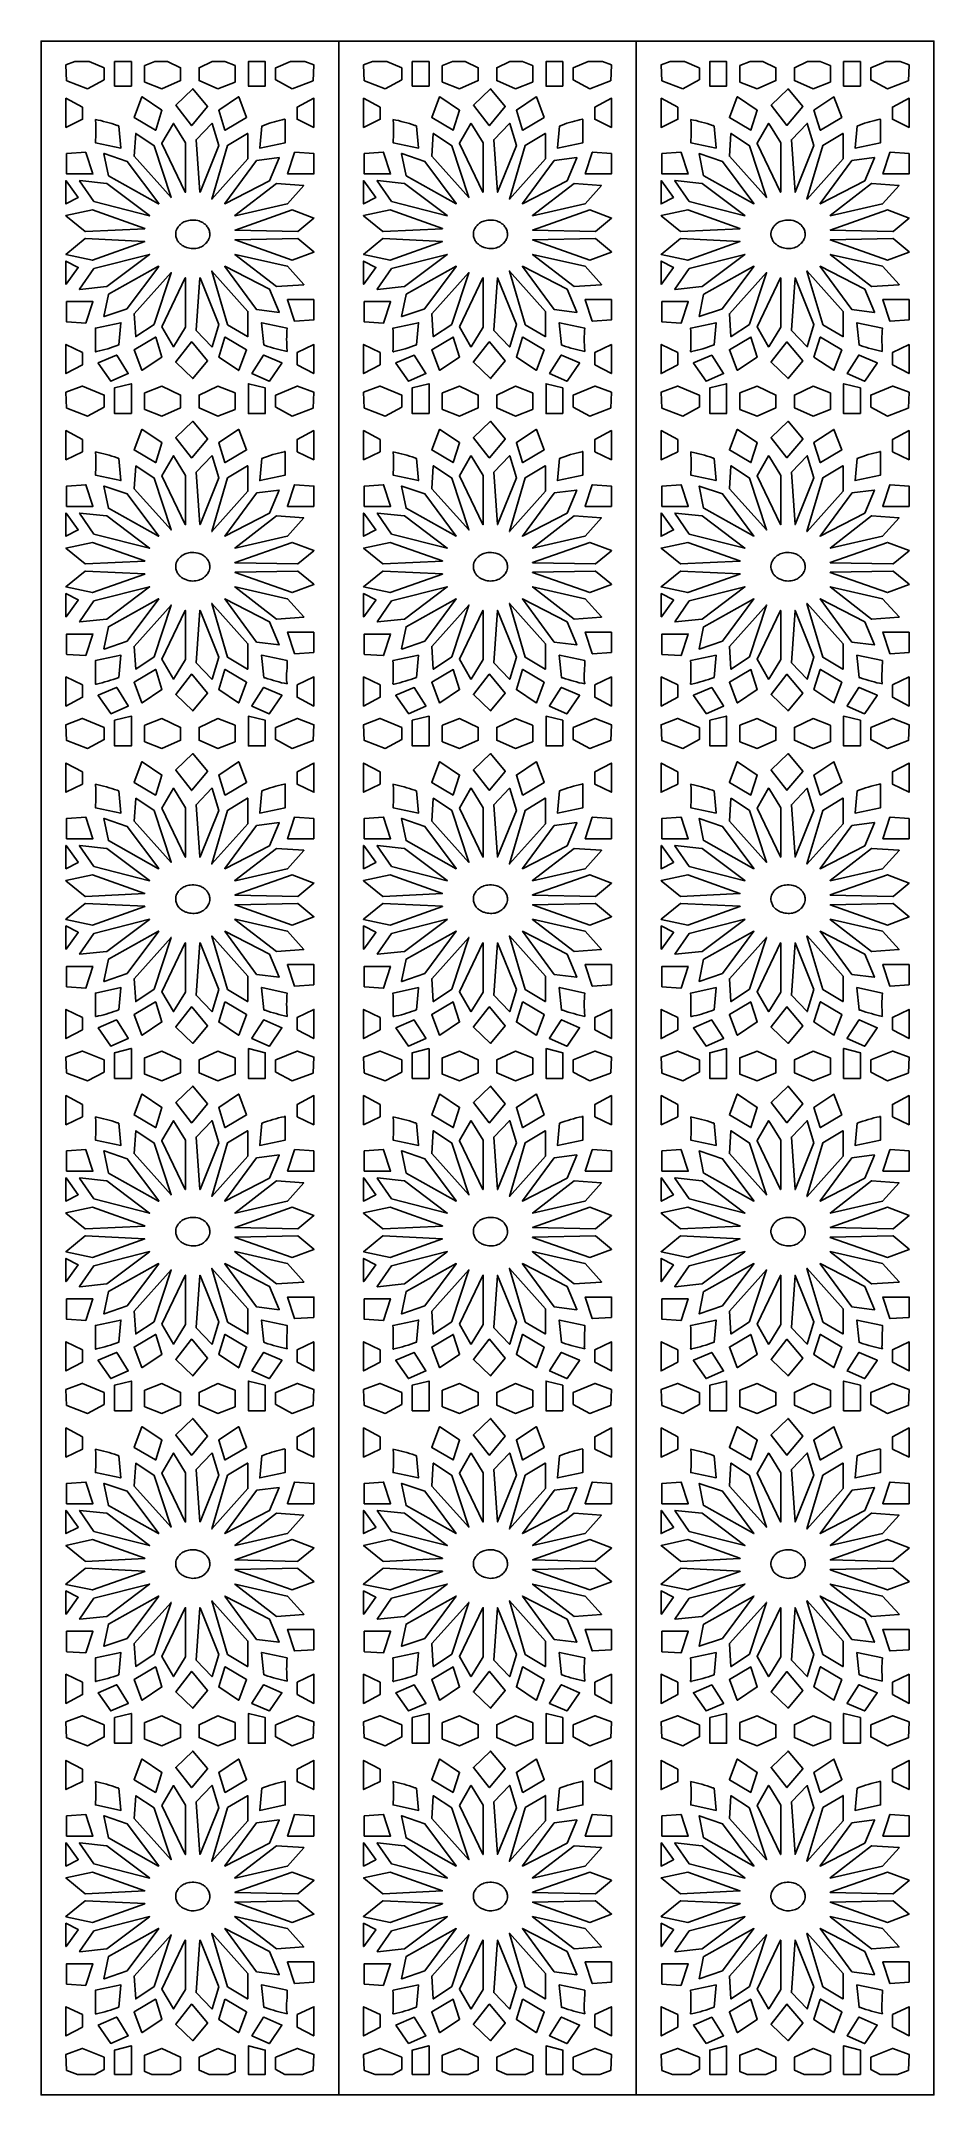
# Model space of a CAD drawing. Header units: millimetres. Extents: x -145 to 725, y -840 to 1160.
import ezdxf

# ---------------------------------------------------------------- set-up
doc = ezdxf.new("R2010")
doc.units = ezdxf.units.MM
doc.layers.add('Default', color=70, linetype='Continuous')

msp = doc.modelspace()

# ---------------------------------------------------------------- linework, layer by layer
at = {"layer": 'Default'}
for p, q in [((145, 1160), (145, -840)), ((435, 1160), (435, -840))]:
    msp.add_line(p, q, dxfattribs=at)
for points in [[(435, 1160), (145, 1160), (-145, 1160), (-145, -840), (145, -840), (435, -840), (725, -840), (725, 1160)], [(-120.8, 1136.8), (-120.8, 1136.8)], [(-120.1, 1121.4), (-120.1, 1121.4)], [(-83.5, 1133.9), (-83.5, 1133.9)], [(-44.1, 1120.1), (-44.1, 1120.1)], [(-44, 1136.2), (-44, 1136.2)], [(9, 1121.7), (9, 1121.7)], [(44, 1120.1), (44, 1120.1)], [(44.1, 1136.1), (44.1, 1136.1)], [(83.6, 1134), (83.6, 1134)], [(120, 1121.3), (120, 1121.3)], [(120.8, 1136.7), (120.8, 1136.7)], [(169.2, 1136.8), (169.2, 1136.8)], [(169.9, 1121.4), (169.9, 1121.4)], [(206.5, 1133.9), (206.5, 1133.9)], [(245.9, 1120.1), (245.9, 1120.1)], [(246, 1136.2), (246, 1136.2)], [(299, 1121.7), (299, 1121.7)], [(334, 1120.1), (334, 1120.1)], [(334.1, 1136.1), (334.1, 1136.1)], [(373.6, 1134), (373.6, 1134)], [(410, 1121.3), (410, 1121.3)], [(410.8, 1136.7), (410.8, 1136.7)], [(459.2, 1136.8), (459.2, 1136.8)], [(459.9, 1121.4), (459.9, 1121.4)], [(496.5, 1133.9), (496.5, 1133.9)], [(535.9, 1120.1), (535.9, 1120.1)], [(536, 1136.2), (536, 1136.2)], [(589, 1121.7), (589, 1121.7)], [(624, 1120.1), (624, 1120.1)], [(624.1, 1136.1), (624.1, 1136.1)], [(663.6, 1134), (663.6, 1134)], [(700, 1121.3), (700, 1121.3)], [(700.8, 1136.7), (700.8, 1136.7)], [(-99.7, 1113.6), (-99.7, 1113.6)], [(99.6, 1113.6), (99.6, 1113.6)], [(190.3, 1113.6), (190.3, 1113.6)], [(389.6, 1113.6), (389.6, 1113.6)], [(480.3, 1113.6), (480.3, 1113.6)], [(679.6, 1113.6), (679.6, 1113.6)], [(-73.3, -796.3), (-73.3, -796.3)], [(216.7, -796.3), (216.7, -796.3)], [(506.7, -796.3), (506.7, -796.3)], [(-120.8, -800.6), (-120.8, -800.6)], [(-120.1, -816), (-120.1, -816)], [(-83.5, -803.4), (-83.5, -803.4)], [(-44.1, -817.2), (-44.1, -817.2)], [(-44, -801.2), (-44, -801.2)], [(9, -815.7), (9, -815.7)], [(44, -817.3), (44, -817.3)], [(44.1, -801.3), (44.1, -801.3)], [(83.6, -803.3), (83.6, -803.3)], [(120, -816.1), (120, -816.1)], [(120.8, -800.7), (120.8, -800.7)], [(169.2, -800.6), (169.2, -800.6)], [(169.9, -816), (169.9, -816)], [(206.5, -803.4), (206.5, -803.4)], [(245.9, -817.2), (245.9, -817.2)], [(246, -801.2), (246, -801.2)], [(299, -815.7), (299, -815.7)], [(334, -817.3), (334, -817.3)], [(334.1, -801.3), (334.1, -801.3)], [(373.6, -803.3), (373.6, -803.3)], [(410, -816.1), (410, -816.1)], [(410.8, -800.7), (410.8, -800.7)], [(459.2, -800.6), (459.2, -800.6)], [(459.9, -816), (459.9, -816)], [(496.5, -803.4), (496.5, -803.4)], [(535.9, -817.2), (535.9, -817.2)], [(536, -801.2), (536, -801.2)], [(589, -815.7), (589, -815.7)], [(624, -817.3), (624, -817.3)], [(624.1, -801.3), (624.1, -801.3)], [(663.6, -803.3), (663.6, -803.3)], [(700, -816.1), (700, -816.1)], [(700.8, -800.7), (700.8, -800.7)]]:
    msp.add_lwpolyline(points, close=True, dxfattribs=at)
for points in [[(-99.7, 1113.6), (-120, 1121.3, -0.319163), (-120.1, 1121.4), (-120.8, 1136.7, -0.301789), (-120.8, 1136.8), (-112, 1140), (-98.2, 1140), (-83.6, 1134, -0.324955), (-83.5, 1133.9), (-83.5, 1122.3, -0.263614), (-83.6, 1122.2), (-99.6, 1113.6)], [(-73.3, 1116.1, -0.278165), (-73.4, 1116.1, -0.126205), (-73.4, 1116.2), (-73.4, 1140), (-57, 1140), (-57, 1116.2, -0.361163), (-57.1, 1116.1)], [(-9, 1133.9), (-9, 1121.7, -0.277286), (-9, 1121.6), (-27.2, 1113.6), (-27.3, 1113.6), (-44, 1120.1, -0.331011), (-44.1, 1120.1), (-44.1, 1136.1, -0.284318), (-44, 1136.2), (-34.1, 1140), (-21.7, 1140), (-9, 1134)], [(-9, 1134, -0.048061), (-9, 1134, -0.047154), (-9, 1134, -0.049806), (-9, 1134, -0.056352), (-9, 1134, -0.079296), (-9, 1133.9), (-9, 1133.9)], [(9, 1121.7), (9, 1133.9, -0.269904), (9, 1134), (21.7, 1140), (34.1, 1140), (44, 1136.2, -0.331011), (44.1, 1136.1), (44.1, 1120.1, -0.284318), (44, 1120.1), (27.3, 1113.6), (27.2, 1113.6), (9, 1121.6)], [(57.1, 1116.1, -0.278165), (57, 1116.1, -0.126205), (57, 1116.2), (57, 1140), (73.4, 1140), (73.4, 1116.2, -0.361163), (73.3, 1116.1)], [(83.5, 1122.3), (83.5, 1133.9, -0.281307), (83.6, 1134), (98.2, 1140), (112, 1140), (120.8, 1136.8, -0.351144), (120.8, 1136.7), (120.1, 1121.4, -0.275752), (120, 1121.3), (99.7, 1113.6), (99.6, 1113.6), (83.6, 1122.2)], [(83.6, 1122.2, -0.045247), (83.6, 1122.2, -0.047808), (83.5, 1122.2, -0.05045), (83.5, 1122.3, -0.056906), (83.5, 1122.3, -0.070016), (83.5, 1122.3)], [(190.3, 1113.6), (170, 1121.3, -0.319163), (169.9, 1121.4), (169.2, 1136.7, -0.301789), (169.2, 1136.8), (178, 1140), (191.8, 1140), (206.4, 1134, -0.324955), (206.5, 1133.9), (206.5, 1122.3, -0.263614), (206.4, 1122.2), (190.4, 1113.6)], [(216.7, 1116.1, -0.278165), (216.6, 1116.1, -0.126205), (216.6, 1116.2), (216.6, 1140), (233, 1140), (233, 1116.2, -0.361163), (232.9, 1116.1)], [(281, 1133.9), (281, 1121.7, -0.277286), (281, 1121.6), (262.8, 1113.6), (262.7, 1113.6), (246, 1120.1, -0.331011), (245.9, 1120.1), (245.9, 1136.1, -0.284318), (246, 1136.2), (255.9, 1140), (268.3, 1140), (281, 1134)], [(281, 1134, -0.048061), (281, 1134, -0.047154), (281, 1134, -0.049806), (281, 1134, -0.056352), (281, 1134, -0.079296), (281, 1133.9), (281, 1133.9)], [(334, 1136.2, -0.331011), (334.1, 1136.1), (334.1, 1120.1, -0.284318), (334, 1120.1), (317.3, 1113.6), (317.2, 1113.6), (299, 1121.6), (299, 1121.7), (299, 1133.9, -0.269904), (299, 1134), (311.7, 1140), (324.1, 1140)], [(347.1, 1116.1, -0.278165), (347, 1116.1, -0.126205), (347, 1116.2), (347, 1140), (363.4, 1140), (363.4, 1116.2, -0.361163), (363.3, 1116.1)], [(373.5, 1122.3), (373.5, 1133.9, -0.281307), (373.6, 1134), (388.2, 1140), (402, 1140), (410.8, 1136.8, -0.351144), (410.8, 1136.7), (410.1, 1121.4, -0.275752), (410, 1121.3), (389.7, 1113.6), (389.6, 1113.6), (373.6, 1122.2)], [(373.6, 1122.2, -0.045247), (373.6, 1122.2, -0.047808), (373.5, 1122.2, -0.05045), (373.5, 1122.3, -0.056906), (373.5, 1122.3, -0.070016), (373.5, 1122.3)], [(480.3, 1113.6), (460, 1121.3, -0.319163), (459.9, 1121.4), (459.2, 1136.7, -0.301789), (459.2, 1136.8), (468, 1140), (481.8, 1140), (496.4, 1134, -0.324955), (496.5, 1133.9), (496.5, 1122.3, -0.263614), (496.4, 1122.2), (480.4, 1113.6)], [(506.7, 1116.1, -0.278165), (506.6, 1116.1, -0.126205), (506.6, 1116.2), (506.6, 1140), (523, 1140), (523, 1116.2, -0.361163), (522.9, 1116.1)], [(571, 1133.9), (571, 1121.7, -0.277286), (571, 1121.6), (552.8, 1113.6), (552.7, 1113.6), (536, 1120.1, -0.331011), (535.9, 1120.1), (535.9, 1136.1, -0.284318), (536, 1136.2), (545.9, 1140), (558.3, 1140), (571, 1134)], [(571, 1134, -0.048061), (571, 1134, -0.047154), (571, 1134, -0.049806), (571, 1134, -0.056352), (571, 1134, -0.079296), (571, 1133.9), (571, 1133.9)], [(589, 1121.7), (589, 1133.9, -0.269904), (589, 1134), (601.7, 1140), (614.1, 1140), (624, 1136.2, -0.331011), (624.1, 1136.1), (624.1, 1120.1, -0.284318), (624, 1120.1), (607.3, 1113.6), (607.2, 1113.6), (589, 1121.6)], [(637.1, 1116.1, -0.278165), (637, 1116.1, -0.126205), (637, 1116.2), (637, 1140), (653.4, 1140), (653.4, 1116.2, -0.361163), (653.3, 1116.1)], [(663.5, 1122.3), (663.5, 1133.9, -0.281307), (663.6, 1134), (678.2, 1140), (692, 1140), (700.8, 1136.8, -0.351144), (700.8, 1136.7), (700.1, 1121.4, -0.275752), (700, 1121.3), (679.7, 1113.6), (679.6, 1113.6), (663.6, 1122.2)], [(663.6, 1122.2, -0.045247), (663.6, 1122.2, -0.047808), (663.5, 1122.2, -0.05045), (663.5, 1122.3, -0.056906), (663.5, 1122.3, -0.070016), (663.5, 1122.3)], [(-104.6, 1095.7), (-104.6, 1083.8, -0.268212), (-104.7, 1083.8), (-120.7, 1076, -0.341154), (-120.8, 1076, -0.208315), (-120.8, 1076.1), (-120.8, 1104.3, -0.390005), (-120.7, 1104.4, -0.076348), (-120.7, 1104.4), (-104.7, 1095.8, -0.291202)], [(-46.5, 1105.6), (-27.2, 1092.7, -0.354317), (-27.2, 1092.6), (-33.3, 1073.3, -0.435093), (-33.5, 1073.3), (-54.2, 1085.5, -0.388341), (-54.3, 1085.6), (-46.7, 1105.6, -0.443492)], [(-13.7, 1097.6), (2.8, 1113.6, -0.435072), (2.9, 1113.6), (17.2, 1096.4, -0.364864), (17.2, 1096.3), (1.8, 1077.9, -0.459084), (1.7, 1077.9), (-13.7, 1097.5, -0.385252)], [(55.1, 1085.5), (34.4, 1073.3, -0.363873), (34.3, 1073.3, -0.100889), (34.2, 1073.3), (28.1, 1092.6, -0.319753), (28.1, 1092.7), (47.4, 1105.6, -0.360598), (47.5, 1105.6, -0.105389), (47.6, 1105.6), (55.2, 1085.6, -0.353843)], [(104.6, 1083.8), (104.6, 1095.7, -0.26013), (104.7, 1095.8), (120.7, 1104.4, -0.337115), (120.8, 1104.4, -0.224277), (120.8, 1104.3), (120.8, 1076.1, -0.389397), (120.7, 1076, -0.065958), (120.7, 1076), (104.7, 1083.8, -0.306925)], [(185.4, 1095.7), (185.4, 1083.8, -0.268212), (185.3, 1083.8), (169.3, 1076, -0.341154), (169.2, 1076, -0.208315), (169.2, 1076.1), (169.2, 1104.3, -0.390005), (169.3, 1104.4, -0.076348), (169.3, 1104.4), (185.3, 1095.8, -0.291202)], [(243.5, 1105.6), (262.8, 1092.7, -0.354317), (262.8, 1092.6), (256.7, 1073.3, -0.435093), (256.5, 1073.3), (235.8, 1085.5, -0.388341), (235.7, 1085.6), (243.3, 1105.6, -0.443492)], [(276.3, 1097.6), (292.8, 1113.6, -0.435072), (292.9, 1113.6), (307.2, 1096.4, -0.364864), (307.2, 1096.3), (291.8, 1077.9, -0.459084), (291.7, 1077.9), (276.3, 1097.5, -0.385252)], [(345.1, 1085.5), (324.4, 1073.3, -0.363873), (324.3, 1073.3, -0.100889), (324.2, 1073.3), (318.1, 1092.6, -0.319753), (318.1, 1092.7), (337.4, 1105.6, -0.360598), (337.5, 1105.6, -0.105389), (337.6, 1105.6), (345.2, 1085.6, -0.353843)], [(394.6, 1083.8), (394.6, 1095.7, -0.26013), (394.7, 1095.8), (410.7, 1104.4, -0.337115), (410.8, 1104.4, -0.224277), (410.8, 1104.3), (410.8, 1076.1, -0.389397), (410.7, 1076, -0.065958), (410.7, 1076), (394.7, 1083.8, -0.306925)], [(475.4, 1095.7), (475.4, 1083.8, -0.268212), (475.3, 1083.8), (459.3, 1076, -0.341154), (459.2, 1076, -0.208315), (459.2, 1076.1), (459.2, 1104.3, -0.390005), (459.3, 1104.4, -0.076348), (459.3, 1104.4), (475.3, 1095.8, -0.291202)], [(533.5, 1105.6), (552.8, 1092.7, -0.354317), (552.8, 1092.6), (546.7, 1073.3, -0.435093), (546.5, 1073.3), (525.8, 1085.5, -0.388341), (525.7, 1085.6), (533.3, 1105.6, -0.443492)], [(566.3, 1097.6), (582.8, 1113.6, -0.435072), (582.9, 1113.6), (597.2, 1096.4, -0.364864), (597.2, 1096.3), (581.8, 1077.9, -0.459084), (581.7, 1077.9), (566.3, 1097.5, -0.385252)], [(635.1, 1085.5), (614.4, 1073.3, -0.363873), (614.3, 1073.3, -0.100889), (614.2, 1073.3), (608.1, 1092.6, -0.319753), (608.1, 1092.7), (627.4, 1105.6, -0.360598), (627.5, 1105.6, -0.105389), (627.6, 1105.6), (635.2, 1085.6, -0.353843)], [(684.6, 1083.8), (684.6, 1095.7, -0.26013), (684.7, 1095.8), (700.7, 1104.4, -0.337115), (700.8, 1104.4, -0.224277), (700.8, 1104.3), (700.8, 1076.1, -0.389397), (700.7, 1076, -0.065958), (700.7, 1076), (684.7, 1083.8, -0.306925)], [(-92.1, 1083.7, -0.031108), (-70.8, 1077.9, -0.002057), (-69.4, 1077.4, -0.321328), (-69.3, 1077.3), (-67.2, 1055.9, -0.393532), (-67.3, 1055.8), (-67.3, 1055.8), (-92, 1061, 0.042185), (-91.9, 1082.8, 0.137367)], [(92.9, 1061), (68.2, 1055.8, -0.367825), (68.1, 1055.8, -0.158503), (68.1, 1055.9), (70.2, 1077.3, -0.03988), (89.8, 1083.3, -0.004937), (92.3, 1083.9, -0.195089), (92.8, 1083.7, -0.104268), (92.9, 1083.6, -0.254484), (92.9, 1083.3, 0.013596), (93, 1061.1, -0.334876)], [(197.9, 1083.7, -0.031108), (219.2, 1077.9, -0.002057), (220.6, 1077.4, -0.321328), (220.7, 1077.3), (222.8, 1055.9, -0.393532), (222.7, 1055.8), (222.7, 1055.8), (198, 1061, 0.042185), (198.1, 1082.8, 0.137367)], [(382.9, 1061), (358.2, 1055.8, -0.367825), (358.1, 1055.8, -0.158503), (358.1, 1055.9), (360.2, 1077.3, -0.03988), (379.8, 1083.3, -0.004937), (382.3, 1083.9, -0.195089), (382.8, 1083.7, -0.104268), (382.9, 1083.6, -0.254484), (382.9, 1083.3, 0.013596), (383, 1061.1, -0.334876)], [(487.9, 1083.7, -0.031108), (509.2, 1077.9, -0.002057), (510.6, 1077.4, -0.321328), (510.7, 1077.3), (512.8, 1055.9, -0.393532), (512.7, 1055.8), (512.7, 1055.8), (488, 1061, 0.042185), (488.1, 1082.8, 0.137367)], [(672.9, 1061), (648.2, 1055.8, -0.367825), (648.1, 1055.8, -0.158503), (648.1, 1055.9), (650.2, 1077.3, -0.03988), (669.8, 1083.3, -0.004937), (672.3, 1083.9, -0.195089), (672.8, 1083.7, -0.104268), (672.9, 1083.6, -0.254484), (672.9, 1083.3, 0.013596), (673, 1061.1, -0.334876)], [(-52.7, 1070), (-34.8, 1058.1, -0.168051), (-34.8, 1058), (-18.1, 1007.8, -0.688281), (-18.3, 1007.7), (-54.3, 1047.8, -0.204054), (-54.3, 1047.9), (-52.8, 1070, -0.51677)], [(-15.9, 1079.8), (-4.3, 1060.8, -0.140421), (-4.2, 1060.8), (-4.2, 1012.9, -0.776467), (-4.5, 1012.9), (-27.4, 1060.4, -0.249426), (-27.4, 1060.5), (-16.1, 1079.8, -0.544222)], [(9.7, 1012.9), (6.1, 1063.8, -0.213473), (6.1, 1063.9), (21.4, 1079.8, -0.58351), (21.6, 1079.8), (21.6, 1079.8), (28.1, 1058.3, -0.171915), (28.1, 1058.3), (9.9, 1012.9, -0.542218), (9.7, 1012.9, -0.146566)], [(21.3, 1006.2), (36.6, 1058.3, -0.189507), (36.7, 1058.4), (56.3, 1070, -0.454024), (56.5, 1070, -0.118573), (56.5, 1070), (56.5, 1045.4, -0.183816), (56.5, 1045.4), (21.5, 1006.1, -0.553764), (21.3, 1006.2, -0.20786)], [(237.3, 1070), (255.2, 1058.1, -0.168051), (255.2, 1058), (271.9, 1007.8, -0.688281), (271.7, 1007.7), (235.7, 1047.8, -0.204054), (235.7, 1047.9), (237.2, 1070, -0.51677)], [(274.1, 1079.8), (285.7, 1060.8, -0.140421), (285.8, 1060.8), (285.8, 1012.9, -0.776467), (285.5, 1012.9), (262.6, 1060.4, -0.249426), (262.6, 1060.5), (273.9, 1079.8, -0.544222)], [(299.7, 1012.9), (296.1, 1063.8, -0.213473), (296.1, 1063.9), (311.4, 1079.8, -0.58351), (311.6, 1079.8), (311.6, 1079.8), (318.1, 1058.3, -0.171915), (318.1, 1058.3), (299.9, 1012.9, -0.542218), (299.7, 1012.9, -0.146566)], [(311.3, 1006.2), (326.6, 1058.3, -0.189507), (326.7, 1058.4), (346.3, 1070, -0.454024), (346.5, 1070, -0.118573), (346.5, 1070), (346.5, 1045.4, -0.183816), (346.5, 1045.4), (311.5, 1006.1, -0.553764), (311.3, 1006.2, -0.20786)], [(527.3, 1070), (545.2, 1058.1, -0.168051), (545.2, 1058), (561.9, 1007.8, -0.688281), (561.7, 1007.7), (525.7, 1047.8, -0.204054), (525.7, 1047.9), (527.2, 1070, -0.51677)], [(564.1, 1079.8), (575.7, 1060.8, -0.140421), (575.8, 1060.8), (575.8, 1012.9, -0.776467), (575.5, 1012.9), (552.6, 1060.4, -0.249426), (552.6, 1060.5), (563.9, 1079.8, -0.544222)], [(589.7, 1012.9), (586.1, 1063.8, -0.213473), (586.1, 1063.9), (601.4, 1079.8, -0.58351), (601.6, 1079.8), (601.6, 1079.8), (608.1, 1058.3, -0.171915), (608.1, 1058.3), (589.9, 1012.9, -0.542218), (589.7, 1012.9, -0.146566)], [(601.3, 1006.2), (616.6, 1058.3, -0.189507), (616.7, 1058.4), (636.3, 1070, -0.454024), (636.5, 1070, -0.118573), (636.5, 1070), (636.5, 1045.4, -0.183816), (636.5, 1045.4), (601.5, 1006.1, -0.553764), (601.3, 1006.2, -0.20786)], [(-120.1, 1030.7), (-120.1, 1050.3, -0.348082), (-120, 1050.4), (-101.5, 1051.7, -0.326372), (-101.3, 1051.6), (-101.3, 1051.6), (-94.4, 1030.8, -0.377277), (-94.5, 1030.6, -0.057318), (-94.5, 1030.6), (-120, 1030.6, -0.333844), (-120.1, 1030.7, -0.087285)], [(-30.6, 1001.5), (-79.3, 1028.8, -0.22772), (-79.4, 1028.9), (-83.7, 1050.3, -0.488385), (-83.6, 1050.4), (-61, 1042.8, -0.151999), (-61, 1042.7), (-30.4, 1001.7, -0.49437), (-30.5, 1001.5, -0.128004)], [(34.1, 1001.7), (65, 1043.7, -0.198653), (65.1, 1043.7), (86.9, 1046.5, -0.407113), (87, 1046.4, -0.162857), (87, 1046.3), (77.6, 1024, -0.16679), (77.5, 1023.9), (34.2, 1001.5, -0.46922), (34.1, 1001.6, -0.288409)], [(95.2, 1030.8), (102.1, 1051.6, -0.303536), (102.2, 1051.7), (120.7, 1050.4, -0.267642), (120.8, 1050.4, -0.120971), (120.8, 1050.3), (120.8, 1030.7, -0.355753), (120.7, 1030.6), (120.7, 1030.6), (95.3, 1030.6, -0.335937), (95.2, 1030.7, -0.179979)], [(169.9, 1030.7), (169.9, 1050.3, -0.348082), (170, 1050.4), (188.5, 1051.7, -0.326372), (188.7, 1051.6), (188.7, 1051.6), (195.6, 1030.8, -0.377277), (195.5, 1030.6, -0.057318), (195.5, 1030.6), (170, 1030.6, -0.333844), (169.9, 1030.7, -0.087285)], [(259.4, 1001.5), (210.7, 1028.8, -0.22772), (210.6, 1028.9), (206.3, 1050.3, -0.488385), (206.4, 1050.4), (229, 1042.8, -0.151999), (229, 1042.7), (259.6, 1001.7, -0.49437), (259.5, 1001.5, -0.128004)], [(324.1, 1001.7), (355, 1043.7, -0.198653), (355.1, 1043.7), (376.9, 1046.5, -0.407113), (377, 1046.4, -0.162857), (377, 1046.3), (367.6, 1024, -0.16679), (367.5, 1023.9), (324.2, 1001.5, -0.46922), (324.1, 1001.6, -0.288409)], [(385.2, 1030.8), (392.1, 1051.6, -0.303536), (392.2, 1051.7), (410.7, 1050.4, -0.267642), (410.8, 1050.4, -0.120971), (410.8, 1050.3), (410.8, 1030.7, -0.355753), (410.7, 1030.6), (410.7, 1030.6), (385.3, 1030.6, -0.335937), (385.2, 1030.7, -0.179979)], [(459.9, 1030.7), (459.9, 1050.3, -0.348082), (460, 1050.4), (478.5, 1051.7, -0.326372), (478.7, 1051.6), (478.7, 1051.6), (485.6, 1030.8, -0.377277), (485.5, 1030.6, -0.057318), (485.5, 1030.6), (460, 1030.6, -0.333844), (459.9, 1030.7, -0.087285)], [(549.4, 1001.5), (500.7, 1028.8, -0.22772), (500.6, 1028.9), (496.3, 1050.3, -0.488385), (496.4, 1050.4), (519, 1042.8, -0.151999), (519, 1042.7), (549.6, 1001.7, -0.49437), (549.5, 1001.5, -0.128004)], [(614.1, 1001.7), (645, 1043.7, -0.198653), (645.1, 1043.7), (666.9, 1046.5, -0.407113), (667, 1046.4, -0.162857), (667, 1046.3), (657.6, 1024, -0.16679), (657.5, 1023.9), (614.2, 1001.5, -0.46922), (614.1, 1001.6, -0.288409)], [(675.2, 1030.8), (682.1, 1051.6, -0.303536), (682.2, 1051.7), (700.7, 1050.4, -0.267642), (700.8, 1050.4, -0.120971), (700.8, 1050.3), (700.8, 1030.7, -0.355753), (700.7, 1030.6), (700.7, 1030.6), (675.3, 1030.6, -0.335937), (675.2, 1030.7, -0.179979)], [(-108.8, 1007.7), (-120.7, 1001.5, -0.355388), (-120.8, 1001.5, -0.237638), (-120.8, 1001.6), (-120.8, 1024, -0.365916), (-120.7, 1024.1, -0.27671), (-120.6, 1024), (-108.8, 1007.8, -0.438596)], [(-81, 1021.3), (-39.2, 990, -0.597002), (-39.2, 989.9, -0.107698), (-39.3, 989.9), (-93.5, 1003.7, -0.190933), (-93.5, 1003.7), (-107.4, 1023.9, -0.542452), (-107.3, 1024.1), (-107.3, 1024.1), (-81.1, 1021.3, -0.134841)], [(84.4, 1021.3), (110.9, 1019.5, -0.515323), (111, 1019.4, -0.116495), (111, 1019.3), (95, 1001.5, -0.15123), (94.9, 1001.5), (44, 989.9, -0.466255), (43.9, 989.9, -0.271127), (43.9, 990), (84.3, 1021.3, -0.179098)], [(181.2, 1007.7), (169.3, 1001.5, -0.355388), (169.2, 1001.5, -0.237638), (169.2, 1001.6), (169.2, 1024, -0.365916), (169.3, 1024.1, -0.27671), (169.4, 1024), (181.2, 1007.8, -0.438596)], [(209, 1021.3), (250.8, 990, -0.597002), (250.8, 989.9, -0.107698), (250.7, 989.9), (196.5, 1003.7, -0.190933), (196.5, 1003.7), (182.6, 1023.9, -0.542452), (182.7, 1024.1), (182.7, 1024.1), (208.9, 1021.3, -0.134841)], [(374.4, 1021.3), (400.9, 1019.5, -0.515323), (401, 1019.4, -0.116495), (401, 1019.3), (385, 1001.5, -0.15123), (384.9, 1001.5), (334, 989.9, -0.466255), (333.9, 989.9, -0.271127), (333.9, 990), (374.3, 1021.3, -0.179098)], [(471.2, 1007.7), (459.3, 1001.5, -0.355388), (459.2, 1001.5, -0.237638), (459.2, 1001.6), (459.2, 1024, -0.365916), (459.3, 1024.1, -0.27671), (459.4, 1024), (471.2, 1007.8, -0.438596)], [(499, 1021.3), (540.8, 990, -0.597002), (540.8, 989.9, -0.107698), (540.7, 989.9), (486.5, 1003.7, -0.190933), (486.5, 1003.7), (472.6, 1023.9, -0.542452), (472.7, 1024.1), (472.7, 1024.1), (498.9, 1021.3, -0.134841)], [(664.4, 1021.3), (690.9, 1019.5, -0.515323), (691, 1019.4, -0.116495), (691, 1019.3), (675, 1001.5, -0.15123), (674.9, 1001.5), (624, 989.9, -0.466255), (623.9, 989.9, -0.271127), (623.9, 990), (664.3, 1021.3, -0.179098)], [(-94.9, 995.6), (-44, 977.5, -0.788219), (-44, 977.3), (-44, 977.3), (-101.8, 974.5, -0.188634), (-101.9, 974.6), (-120.8, 989.9, -0.609808), (-120.7, 990.1), (-94.9, 995.6, -0.137896)], [(2.8, 957.9, -0.068165), (-3.2, 959.1, -0.018332), (-4.8, 959.7, -0.056741), (-8.2, 961.6, -0.023658), (-9.5, 962.6, -0.064014), (-11.5, 964.8, -0.041877), (-12.3, 966.4, -0.07775), (-13.6, 969.7, -0.133544), (-13.2, 975.7, -0.025756), (-12.7, 976.8, -0.061012), (-10.7, 979.9, -0.044453), (-8.6, 982, -0.072767), (-4.7, 984.3, -0.06443), (0.2, 985.6, -0.092176), (7.8, 985.2, -0.035694), (10.1, 984.4, -0.058051), (13.3, 982.7, -0.036229), (14.8, 981.6, -0.061687), (17.2, 978.8, -0.044168), (18.4, 976.8, -0.08405), (19.4, 973, -0.113781), (18.8, 967.9, -0.022101), (18.3, 966.9, -0.070272), (15.9, 963.3, -0.023478), (14.7, 962.2, -0.071074), (11.4, 959.8, -0.042337), (8.8, 958.8, -0.075667)], [(105.1, 974.5), (44, 975.8, -0.559991), (43.9, 975.9, -0.218751), (44, 975.9), (99.6, 995.6, -0.175926), (99.7, 995.6), (120.8, 987.6, -0.612357), (120.8, 987.4), (105.2, 974.6, -0.173251)], [(195.1, 995.6), (246, 977.5, -0.788219), (246, 977.3), (246, 977.3), (188.2, 974.5, -0.188634), (188.1, 974.6), (169.2, 989.9, -0.609808), (169.3, 990.1), (195.1, 995.6, -0.137896)], [(292.8, 957.9, -0.068165), (286.8, 959.1, -0.018332), (285.2, 959.7, -0.056741), (281.8, 961.6, -0.023658), (280.5, 962.6, -0.064014), (278.5, 964.8, -0.041877), (277.7, 966.4, -0.07775), (276.4, 969.7, -0.133544), (276.8, 975.7, -0.025756), (277.3, 976.8, -0.061012), (279.3, 979.9, -0.044453), (281.4, 982, -0.072767), (285.3, 984.3, -0.06443), (290.2, 985.6, -0.092176), (297.8, 985.2, -0.035694), (300.1, 984.4, -0.058051), (303.3, 982.7, -0.036229), (304.8, 981.6, -0.061687), (307.2, 978.8, -0.044168), (308.4, 976.8, -0.08405), (309.4, 973, -0.113781), (308.8, 967.9, -0.022101), (308.3, 966.9, -0.070272), (305.9, 963.3, -0.023478), (304.7, 962.2, -0.071074), (301.4, 959.8, -0.042337), (298.8, 958.8, -0.075667)], [(395.1, 974.5), (334, 975.8, -0.559991), (333.9, 975.9, -0.218751), (334, 975.9), (389.6, 995.6, -0.175926), (389.7, 995.6), (410.8, 987.6, -0.612357), (410.8, 987.4), (395.2, 974.6, -0.173251)], [(485.1, 995.6), (536, 977.5, -0.788219), (536, 977.3), (536, 977.3), (478.2, 974.5, -0.188634), (478.1, 974.6), (459.2, 989.9, -0.609808), (459.3, 990.1), (485.1, 995.6, -0.137896)], [(582.8, 957.9, -0.068165), (576.8, 959.1, -0.018332), (575.2, 959.7, -0.056741), (571.8, 961.6, -0.023658), (570.5, 962.6, -0.064014), (568.5, 964.8, -0.041877), (567.7, 966.4, -0.07775), (566.4, 969.7, -0.133544), (566.8, 975.7, -0.025756), (567.3, 976.8, -0.061012), (569.3, 979.9, -0.044453), (571.4, 982, -0.072767), (575.3, 984.3, -0.06443), (580.2, 985.6, -0.092176), (587.8, 985.2, -0.035694), (590.1, 984.4, -0.058051), (593.3, 982.7, -0.036229), (594.8, 981.6, -0.061687), (597.2, 978.8, -0.044168), (598.4, 976.8, -0.08405), (599.4, 973, -0.113781), (598.8, 967.9, -0.022101), (598.3, 966.9, -0.070272), (595.9, 963.3, -0.023478), (594.7, 962.2, -0.071074), (591.4, 959.8, -0.042337), (588.8, 958.8, -0.075667)], [(685.1, 974.5), (624, 975.8, -0.559991), (623.9, 975.9, -0.218751), (624, 975.9), (679.6, 995.6, -0.175926), (679.7, 995.6), (700.8, 987.6, -0.612357), (700.8, 987.4), (685.2, 974.6, -0.173251)], [(-101.8, 967.7), (-44, 964.9, -0.563864), (-43.9, 964.8, -0.208401), (-44, 964.7), (-94.9, 946.6, -0.137808), (-94.9, 946.6), (-120.7, 952.2, -0.69256), (-120.8, 952.3), (-101.9, 967.6, -0.178487)], [(99.6, 946.6), (44, 966.3, -0.789034), (44, 966.4), (44, 966.4), (105.1, 967.7, -0.184087), (105.2, 967.6), (120.8, 954.8, -0.562993), (120.8, 954.6), (99.7, 946.6, -0.175567)], [(188.2, 967.7), (246, 964.9, -0.563864), (246.1, 964.8, -0.208401), (246, 964.7), (195.1, 946.6, -0.137808), (195.1, 946.6), (169.3, 952.2, -0.69256), (169.2, 952.3), (188.1, 967.6, -0.178487)], [(389.6, 946.6), (334, 966.3, -0.789034), (334, 966.4), (334, 966.4), (395.1, 967.7, -0.184087), (395.2, 967.6), (410.8, 954.8, -0.562993), (410.8, 954.6), (389.7, 946.6, -0.175567)], [(478.2, 967.7), (536, 964.9, -0.563864), (536.1, 964.8, -0.208401), (536, 964.7), (485.1, 946.6, -0.137808), (485.1, 946.6), (459.3, 952.2, -0.69256), (459.2, 952.3), (478.1, 967.6, -0.178487)], [(679.6, 946.6), (624, 966.3, -0.789034), (624, 966.4), (624, 966.4), (685.1, 967.7, -0.184087), (685.2, 967.6), (700.8, 954.8, -0.562993), (700.8, 954.6), (679.7, 946.6, -0.175567)], [(-108.8, 939.5), (-120.6, 923.2, -0.449434), (-120.8, 923.2, -0.236569), (-120.8, 923.3), (-120.8, 945.7, -0.35362), (-120.7, 945.8, -0.115889), (-120.7, 945.7), (-108.8, 939.6, -0.489108)], [(-107.4, 918.3), (-93.5, 938.5, -0.174424), (-93.5, 938.5), (-39.3, 952.3, -0.467644), (-39.2, 952.3, -0.281396), (-39.2, 952.2), (-81, 920.9, -0.134059), (-81.1, 920.9), (-107.3, 918.1, -0.493192), (-107.4, 918.2, -0.142088)], [(-61, 899.4), (-83.6, 891.8, -0.398415), (-83.7, 891.8, -0.165448), (-83.7, 891.9), (-79.4, 913.3, -0.210051), (-79.3, 913.4), (-30.6, 940.7, -0.489452), (-30.4, 940.6, -0.283356), (-30.4, 940.5), (-61, 899.5, -0.15133)], [(34.2, 940.7), (77.5, 918.3, -0.184005), (77.6, 918.3), (87, 895.9, -0.463848), (86.9, 895.7), (86.9, 895.7), (65.1, 898.5, -0.210212), (65, 898.6), (34.1, 940.5, -0.488861), (34.2, 940.7, -0.151499)], [(84.3, 920.9), (43.9, 952.2, -0.589798), (44, 952.3, -0.101883), (44, 952.3), (94.9, 940.7, -0.16203), (95, 940.7), (111, 922.9, -0.563857), (110.9, 922.7), (110.9, 922.7), (84.4, 920.9, -0.186951)], [(181.2, 939.5), (169.4, 923.2, -0.449434), (169.2, 923.2, -0.236569), (169.2, 923.3), (169.2, 945.7, -0.35362), (169.3, 945.8, -0.115889), (169.3, 945.7), (181.2, 939.6, -0.489108)], [(182.6, 918.3), (196.5, 938.5, -0.174424), (196.5, 938.5), (250.7, 952.3, -0.467644), (250.8, 952.3, -0.281396), (250.8, 952.2), (209, 920.9, -0.134059), (208.9, 920.9), (182.7, 918.1, -0.493192), (182.6, 918.2, -0.142088)], [(229, 899.4), (206.4, 891.8, -0.398415), (206.3, 891.8, -0.165448), (206.3, 891.9), (210.6, 913.3, -0.210051), (210.7, 913.4), (259.4, 940.7, -0.489452), (259.6, 940.6, -0.283356), (259.6, 940.5), (229, 899.5, -0.15133)], [(324.2, 940.7), (367.5, 918.3, -0.184005), (367.6, 918.3), (377, 895.9, -0.463848), (376.9, 895.7), (376.9, 895.7), (355.1, 898.5, -0.210212), (355, 898.6), (324.1, 940.5, -0.488861), (324.2, 940.7, -0.151499)], [(374.3, 920.9), (333.9, 952.2, -0.589798), (334, 952.3, -0.101883), (334, 952.3), (384.9, 940.7, -0.16203), (385, 940.7), (401, 922.9, -0.563857), (400.9, 922.7), (400.9, 922.7), (374.4, 920.9, -0.186951)], [(471.2, 939.5), (459.4, 923.2, -0.449434), (459.2, 923.2, -0.236569), (459.2, 923.3), (459.2, 945.7, -0.35362), (459.3, 945.8, -0.115889), (459.3, 945.7), (471.2, 939.6, -0.489108)], [(472.6, 918.3), (486.5, 938.5, -0.174424), (486.5, 938.5), (540.7, 952.3, -0.467644), (540.8, 952.3, -0.281396), (540.8, 952.2), (499, 920.9, -0.134059), (498.9, 920.9), (472.7, 918.1, -0.493192), (472.6, 918.2, -0.142088)], [(519, 899.4), (496.4, 891.8, -0.398415), (496.3, 891.8, -0.165448), (496.3, 891.9), (500.6, 913.3, -0.210051), (500.7, 913.4), (549.4, 940.7, -0.489452), (549.6, 940.6, -0.283356), (549.6, 940.5), (519, 899.5, -0.15133)], [(614.2, 940.7), (657.5, 918.3, -0.184005), (657.6, 918.3), (667, 895.9, -0.463848), (666.9, 895.7), (666.9, 895.7), (645.1, 898.5, -0.210212), (645, 898.6), (614.1, 940.5, -0.488861), (614.2, 940.7, -0.151499)], [(664.3, 920.9), (623.9, 952.2, -0.589798), (624, 952.3, -0.101883), (624, 952.3), (674.9, 940.7, -0.16203), (675, 940.7), (691, 922.9, -0.563857), (690.9, 922.7), (690.9, 922.7), (664.4, 920.9, -0.186951)], [(-34.8, 884.1), (-52.7, 872.2, -0.435981), (-52.8, 872.2), (-52.8, 872.2), (-54.3, 894.3, -0.203097), (-54.3, 894.4), (-18.3, 934.5, -0.542639), (-18.1, 934.5, -0.222525), (-18.1, 934.4), (-34.8, 884.2, -0.164766)], [(-4.3, 881.4), (-15.9, 862.4, -0.546928), (-16.1, 862.4), (-27.4, 881.7, -0.251812), (-27.4, 881.8), (-4.5, 929.3, -0.547032), (-4.3, 929.3, -0.140992), (-4.2, 929.3), (-4.2, 881.4, -0.136754)], [(21.4, 862.4), (6.1, 878.3, -0.220154), (6.1, 878.4), (9.7, 929.3, -0.799484), (9.9, 929.3), (28.1, 883.9, -0.172409), (28.1, 883.9), (21.6, 862.4, -0.524674)], [(36.6, 883.9), (21.3, 936, -0.686974), (21.5, 936.1), (56.5, 896.8, -0.186194), (56.5, 896.8), (56.5, 872.2, -0.512393), (56.3, 872.2), (36.7, 883.8, -0.19074)], [(255.2, 884.1), (237.3, 872.2, -0.435981), (237.2, 872.2), (237.2, 872.2), (235.7, 894.3, -0.203097), (235.7, 894.4), (271.7, 934.5, -0.542639), (271.9, 934.5, -0.222525), (271.9, 934.4), (255.2, 884.2, -0.164766)], [(285.7, 881.4), (274.1, 862.4, -0.546928), (273.9, 862.4), (262.6, 881.7, -0.251812), (262.6, 881.8), (285.5, 929.3, -0.547032), (285.7, 929.3, -0.140992), (285.8, 929.3), (285.8, 881.4, -0.136754)], [(311.4, 862.4), (296.1, 878.3, -0.220154), (296.1, 878.4), (299.7, 929.3, -0.799484), (299.9, 929.3), (318.1, 883.9, -0.172409), (318.1, 883.9), (311.6, 862.4, -0.524674)], [(326.6, 883.9), (311.3, 936, -0.686974), (311.5, 936.1), (346.5, 896.8, -0.186194), (346.5, 896.8), (346.5, 872.2, -0.512393), (346.3, 872.2), (326.7, 883.8, -0.19074)], [(545.2, 884.1), (527.3, 872.2, -0.435981), (527.2, 872.2), (527.2, 872.2), (525.7, 894.3, -0.203097), (525.7, 894.4), (561.7, 934.5, -0.542639), (561.9, 934.5, -0.222525), (561.9, 934.4), (545.2, 884.2, -0.164766)], [(575.7, 881.4), (564.1, 862.4, -0.546928), (563.9, 862.4), (552.6, 881.7, -0.251812), (552.6, 881.8), (575.5, 929.3, -0.547032), (575.7, 929.3, -0.140992), (575.8, 929.3), (575.8, 881.4, -0.136754)], [(601.4, 862.4), (586.1, 878.3, -0.220154), (586.1, 878.4), (589.7, 929.3, -0.799484), (589.9, 929.3), (608.1, 883.9, -0.172409), (608.1, 883.9), (601.6, 862.4, -0.524674)], [(616.6, 883.9), (601.3, 936, -0.686974), (601.5, 936.1), (636.5, 896.8, -0.186194), (636.5, 896.8), (636.5, 872.2, -0.512393), (636.3, 872.2), (616.7, 883.8, -0.19074)], [(-94.4, 906.2), (-101.3, 885.4, -0.303535), (-101.5, 885.3), (-120, 886.5, -0.267641), (-120.1, 886.6, -0.120972), (-120.1, 886.6), (-120.1, 906.3, -0.355753), (-120, 906.4), (-120, 906.4), (-94.5, 906.4, -0.335937), (-94.4, 906.3, -0.179979)], [(102.1, 887.2), (95.2, 908.1, -0.377277), (95.2, 908.2, -0.057317), (95.3, 908.2), (120.7, 908.2, -0.333845), (120.8, 908.1, -0.087285), (120.8, 908.1), (120.8, 888.5, -0.348081), (120.7, 888.4), (102.2, 887.2, -0.326372), (102.1, 887.2)], [(195.6, 906.2), (188.7, 885.4, -0.303535), (188.5, 885.3), (170, 886.5, -0.267641), (169.9, 886.6, -0.120972), (169.9, 886.6), (169.9, 906.3, -0.355753), (170, 906.4), (170, 906.4), (195.5, 906.4, -0.335937), (195.6, 906.3, -0.179979)], [(392.1, 887.2), (385.2, 908.1, -0.377277), (385.2, 908.2, -0.057317), (385.3, 908.2), (410.7, 908.2, -0.333845), (410.8, 908.1, -0.087285), (410.8, 908.1), (410.8, 888.5, -0.348081), (410.7, 888.4), (392.2, 887.2, -0.326372), (392.1, 887.2)], [(485.6, 906.2), (478.7, 885.4, -0.303535), (478.5, 885.3), (460, 886.5, -0.267641), (459.9, 886.6, -0.120972), (459.9, 886.6), (459.9, 906.3, -0.355753), (460, 906.4), (460, 906.4), (485.5, 906.4, -0.335937), (485.6, 906.3, -0.179979)], [(682.1, 887.2), (675.2, 908.1, -0.377277), (675.2, 908.2, -0.057317), (675.3, 908.2), (700.7, 908.2, -0.333845), (700.8, 908.1, -0.087285), (700.8, 908.1), (700.8, 888.5, -0.348081), (700.7, 888.4), (682.2, 887.2, -0.326372), (682.1, 887.2)], [(-92, 880.5), (-67.3, 885.7, -0.369619), (-67.2, 885.7, -0.157008), (-67.2, 885.6), (-69.3, 864.1, -0.039301), (-91.1, 857.7), (-91.1, 857.7, -0.214847), (-91.5, 857.4, -0.191852), (-92, 857.5, -0.151675), (-92.1, 857.7, 0.017088), (-92.1, 880.4, -0.334671)], [(94.8, 857.8, -0.031047), (73.4, 863.6, -0.001987), (72.1, 864.1, -0.321323), (72.1, 864.1), (69.9, 885.6, -0.393552), (70, 885.7), (70, 885.7), (94.8, 880.5, 0.040599), (94.7, 858.6, 0.122108)], [(198, 880.5), (222.7, 885.7, -0.369619), (222.8, 885.7, -0.157008), (222.8, 885.6), (220.7, 864.1, -0.039301), (198.9, 857.7), (198.9, 857.7, -0.214847), (198.5, 857.4, -0.191852), (198, 857.5, -0.151675), (197.9, 857.7, 0.017088), (197.9, 880.4, -0.334671)], [(384.8, 857.8, -0.031047), (363.4, 863.6, -0.001987), (362.1, 864.1, -0.321323), (362.1, 864.1), (359.9, 885.6, -0.393552), (360, 885.7), (360, 885.7), (384.8, 880.5, 0.040599), (384.7, 858.6, 0.122108)], [(488, 880.5), (512.7, 885.7, -0.369619), (512.8, 885.7, -0.157008), (512.8, 885.6), (510.7, 864.1, -0.039301), (488.9, 857.7), (488.9, 857.7, -0.214847), (488.5, 857.4, -0.191852), (488, 857.5, -0.151675), (487.9, 857.7, 0.017088), (487.9, 880.4, -0.334671)], [(674.8, 857.8, -0.031047), (653.4, 863.6, -0.001987), (652.1, 864.1, -0.321323), (652.1, 864.1), (649.9, 885.6, -0.393552), (650, 885.7), (650, 885.7), (674.8, 880.5, 0.040599), (674.7, 858.6, 0.122108)], [(-104.6, 856.7), (-104.6, 844.8, -0.26013), (-104.7, 844.8), (-120.7, 836.2, -0.337115), (-120.8, 836.2, -0.224277), (-120.8, 836.3), (-120.8, 864.5, -0.389397), (-120.7, 864.6, -0.065958), (-120.7, 864.5), (-104.7, 856.8, -0.306925)], [(-33.3, 871.6), (-27.2, 852.3, -0.319754), (-27.2, 852.2), (-46.5, 839.4, -0.360598), (-46.6, 839.4, -0.105387), (-46.7, 839.4), (-54.3, 859.3, -0.353842), (-54.2, 859.4), (-33.5, 871.7, -0.363873), (-33.4, 871.7, -0.100891)], [(-13.7, 847.5), (1.7, 867.1, -0.456141), (1.8, 867.1), (17.2, 848.7, -0.365015), (17.2, 848.6), (2.9, 831.4, -0.424435), (2.8, 831.4), (-13.7, 847.3, -0.3941)], [(47.4, 839.4), (28.1, 852.2, -0.354318), (28.1, 852.3), (34.2, 871.6, -0.435095), (34.4, 871.7), (55.1, 859.4, -0.38834), (55.2, 859.3), (47.6, 839.4, -0.443489)], [(104.6, 844.8), (104.6, 856.7, -0.268212), (104.7, 856.8), (120.7, 864.5, -0.341154), (120.8, 864.5, -0.208315), (120.8, 864.5), (120.8, 836.3, -0.390005), (120.7, 836.2, -0.076348), (120.7, 836.2), (104.7, 844.8, -0.291202)], [(185.4, 856.7), (185.4, 844.8, -0.26013), (185.3, 844.8), (169.3, 836.2, -0.337115), (169.2, 836.2, -0.224277), (169.2, 836.3), (169.2, 864.5, -0.389397), (169.3, 864.6, -0.065958), (169.3, 864.5), (185.3, 856.8, -0.306925)], [(256.7, 871.6), (262.8, 852.3, -0.319754), (262.8, 852.2), (243.5, 839.4, -0.360598), (243.4, 839.4, -0.105387), (243.3, 839.4), (235.7, 859.3, -0.353842), (235.8, 859.4), (256.5, 871.7, -0.363873), (256.6, 871.7, -0.100891)], [(276.3, 847.5), (291.7, 867.1, -0.456141), (291.8, 867.1), (307.2, 848.7, -0.365015), (307.2, 848.6), (292.9, 831.4, -0.424435), (292.8, 831.4), (276.3, 847.3, -0.3941)], [(337.4, 839.4), (318.1, 852.2, -0.354318), (318.1, 852.3), (324.2, 871.6, -0.435095), (324.4, 871.7), (345.1, 859.4, -0.38834), (345.2, 859.3), (337.6, 839.4, -0.443489)], [(394.6, 844.8), (394.6, 856.7, -0.268212), (394.7, 856.8), (410.7, 864.5, -0.341154), (410.8, 864.5, -0.208315), (410.8, 864.5), (410.8, 836.3, -0.390005), (410.7, 836.2, -0.076348), (410.7, 836.2), (394.7, 844.8, -0.291202)], [(475.4, 856.7), (475.4, 844.8, -0.26013), (475.3, 844.8), (459.3, 836.2, -0.337115), (459.2, 836.2, -0.224277), (459.2, 836.3), (459.2, 864.5, -0.389397), (459.3, 864.6, -0.065958), (459.3, 864.5), (475.3, 856.8, -0.306925)], [(546.7, 871.6), (552.8, 852.3, -0.319754), (552.8, 852.2), (533.5, 839.4, -0.360598), (533.4, 839.4, -0.105387), (533.3, 839.4), (525.7, 859.3, -0.353842), (525.8, 859.4), (546.5, 871.7, -0.363873), (546.6, 871.7, -0.100891)], [(566.3, 847.5), (581.7, 867.1, -0.456141), (581.8, 867.1), (597.2, 848.7, -0.365015), (597.2, 848.6), (582.9, 831.4, -0.424435), (582.8, 831.4), (566.3, 847.3, -0.3941)], [(627.4, 839.4), (608.1, 852.2, -0.354318), (608.1, 852.3), (614.2, 871.6, -0.435095), (614.4, 871.7), (635.1, 859.4, -0.38834), (635.2, 859.3), (627.6, 839.4, -0.443489)], [(684.6, 844.8), (684.6, 856.7, -0.268212), (684.7, 856.8), (700.7, 864.5, -0.341154), (700.8, 864.5, -0.208315), (700.8, 864.5), (700.8, 836.3, -0.390005), (700.7, 836.2, -0.076348), (700.7, 836.2), (684.7, 844.8, -0.291202)], [(-71.3, 854.2), (-60, 836.3, -0.43988), (-60, 836.2), (-76.9, 828.8, -0.320783), (-77.1, 828.8), (-77.1, 828.8), (-89.3, 846.5, -0.447473), (-89.2, 846.6), (-89.2, 846.6), (-71.5, 854.2, -0.32152), (-71.4, 854.2)], [(60.4, 836.3), (71.8, 854.2, -0.34417), (72, 854.2), (89.7, 846.6, -0.413927), (89.7, 846.5, -0.07516), (89.7, 846.5), (77.5, 828.8, -0.337967), (77.4, 828.8), (60.5, 836.2, -0.413893), (60.4, 836.3)], [(218.7, 854.2), (230, 836.3, -0.43988), (230, 836.2), (213.1, 828.8, -0.320783), (212.9, 828.8), (212.9, 828.8), (200.7, 846.5, -0.447473), (200.8, 846.6), (200.8, 846.6), (218.5, 854.2, -0.32152), (218.6, 854.2)], [(350.4, 836.3), (361.8, 854.2, -0.34417), (362, 854.2), (379.7, 846.6, -0.413927), (379.7, 846.5, -0.07516), (379.7, 846.5), (367.5, 828.8, -0.337967), (367.4, 828.8), (350.5, 836.2, -0.413893), (350.4, 836.3)], [(508.7, 854.2), (520, 836.3, -0.43988), (520, 836.2), (503.1, 828.8, -0.320783), (502.9, 828.8), (502.9, 828.8), (490.7, 846.5, -0.447473), (490.8, 846.6), (490.8, 846.6), (508.5, 854.2, -0.32152), (508.6, 854.2)], [(640.4, 836.3), (651.8, 854.2, -0.34417), (652, 854.2), (669.7, 846.6, -0.413927), (669.7, 846.5, -0.07516), (669.7, 846.5), (657.5, 828.8, -0.337967), (657.4, 828.8), (640.5, 836.2, -0.413893), (640.4, 836.3)], [(-104.7, 823.9), (-83.6, 815.3, -0.328432), (-83.5, 815.2), (-83.5, 803.6, -0.263614), (-83.6, 803.5), (-99.6, 794.9, -0.214637), (-99.7, 794.9), (-120, 802.6, -0.322823), (-120.1, 802.6), (-120.8, 818, -0.309298), (-120.8, 818.1), (-104.8, 823.9, -0.185215)], [(-73.4, 797.4), (-73.4, 822.3, -0.313957), (-73.3, 822.4), (-57.1, 826.3, -0.371407), (-57, 826.3, -0.132813), (-57, 826.3), (-57, 797.4, -0.355886), (-57.1, 797.3), (-73.3, 797.3, -0.312028), (-73.4, 797.4, -0.103796)], [(-27.3, 794.9), (-44, 801.3, -0.333557), (-44.1, 801.4), (-44.1, 817.4, -0.290236), (-44, 817.5), (-27.3, 823.9, -0.203521), (-27.2, 823.9), (-9, 815.3, -0.310421), (-9, 815.2), (-9, 803, -0.277557), (-9, 802.9), (-27.2, 794.9, -0.195534)], [(44.1, 817.4), (44.1, 801.4, -0.290236), (44, 801.3), (27.3, 794.9, -0.196401), (27.2, 794.9), (9, 802.9, -0.320509), (9, 803), (9, 815.2, -0.269905), (9, 815.3), (27.2, 823.9, -0.202155), (27.3, 823.9), (44, 817.5, -0.333557)], [(57.1, 826.3), (73.3, 822.4, -0.338746), (73.4, 822.3), (73.4, 822.3), (73.4, 797.4, -0.355888), (73.3, 797.3), (57.1, 797.3, -0.312009), (57, 797.4, -0.103813), (57, 797.4), (57, 826.3, -0.394029), (57.1, 826.3)], [(120, 802.6), (99.7, 794.9, -0.217911), (99.6, 794.9), (83.6, 803.5, -0.289603), (83.5, 803.6), (83.5, 815.2, -0.284943), (83.6, 815.3), (104.7, 823.9, -0.184502), (104.8, 823.9), (120.8, 818.1, -0.352308), (120.8, 818), (120.1, 802.6, -0.278825)], [(185.3, 823.9), (206.4, 815.3, -0.328432), (206.5, 815.2), (206.5, 803.6, -0.263614), (206.4, 803.5), (190.4, 794.9, -0.214637), (190.3, 794.9), (170, 802.6, -0.322823), (169.9, 802.6), (169.2, 818, -0.309298), (169.2, 818.1), (185.2, 823.9, -0.185215)], [(216.6, 797.4), (216.6, 822.3, -0.313957), (216.7, 822.4), (232.9, 826.3, -0.371407), (233, 826.3, -0.132813), (233, 826.3), (233, 797.4, -0.355886), (232.9, 797.3), (216.7, 797.3, -0.312028), (216.6, 797.4, -0.103796)], [(262.7, 794.9), (246, 801.3, -0.333557), (245.9, 801.4), (245.9, 817.4, -0.290236), (246, 817.5), (262.7, 823.9, -0.203521), (262.8, 823.9), (281, 815.3, -0.310421), (281, 815.2), (281, 803, -0.277557), (281, 802.9), (262.8, 794.9, -0.195534)], [(334.1, 817.4), (334.1, 801.4, -0.290236), (334, 801.3), (317.3, 794.9, -0.196401), (317.2, 794.9), (299, 802.9, -0.320509), (299, 803), (299, 815.2, -0.269905), (299, 815.3), (317.2, 823.9, -0.202155), (317.3, 823.9), (334, 817.5, -0.333557)], [(347.1, 826.3), (363.3, 822.4, -0.338746), (363.4, 822.3), (363.4, 822.3), (363.4, 797.4, -0.355888), (363.3, 797.3), (347.1, 797.3, -0.312009), (347, 797.4, -0.103813), (347, 797.4), (347, 826.3, -0.394029), (347.1, 826.3)], [(410, 802.6), (389.7, 794.9, -0.217911), (389.6, 794.9), (373.6, 803.5, -0.289603), (373.5, 803.6), (373.5, 815.2, -0.284943), (373.6, 815.3), (394.7, 823.9, -0.184502), (394.8, 823.9), (410.8, 818.1, -0.352308), (410.8, 818), (410.1, 802.6, -0.278825)], [(475.3, 823.9), (496.4, 815.3, -0.328432), (496.5, 815.2), (496.5, 803.6, -0.263614), (496.4, 803.5), (480.4, 794.9, -0.214637), (480.3, 794.9), (460, 802.6, -0.322823), (459.9, 802.6), (459.2, 818, -0.309298), (459.2, 818.1), (475.2, 823.9, -0.185215)], [(506.6, 797.4), (506.6, 822.3, -0.313957), (506.7, 822.4), (522.9, 826.3, -0.371407), (523, 826.3, -0.132813), (523, 826.3), (523, 797.4, -0.355886), (522.9, 797.3), (506.7, 797.3, -0.312028), (506.6, 797.4, -0.103796)], [(552.7, 794.9), (536, 801.3, -0.333557), (535.9, 801.4), (535.9, 817.4, -0.290236), (536, 817.5), (552.7, 823.9, -0.203521), (552.8, 823.9), (571, 815.3, -0.310421), (571, 815.2), (571, 803, -0.277557), (571, 802.9), (552.8, 794.9, -0.195534)], [(624.1, 817.4), (624.1, 801.4, -0.290236), (624, 801.3), (607.3, 794.9, -0.196401), (607.2, 794.9), (589, 802.9, -0.320509), (589, 803), (589, 815.2, -0.269905), (589, 815.3), (607.2, 823.9, -0.202155), (607.3, 823.9), (624, 817.5, -0.333557)], [(637.1, 826.3), (653.3, 822.4, -0.338746), (653.4, 822.3), (653.4, 822.3), (653.4, 797.4, -0.355888), (653.3, 797.3), (637.1, 797.3, -0.312009), (637, 797.4, -0.103813), (637, 797.4), (637, 826.3, -0.394029), (637.1, 826.3)], [(700, 802.6), (679.7, 794.9, -0.217911), (679.6, 794.9), (663.6, 803.5, -0.289603), (663.5, 803.6), (663.5, 815.2, -0.284943), (663.6, 815.3), (684.7, 823.9, -0.184502), (684.8, 823.9), (700.8, 818.1, -0.352308), (700.8, 818), (700.1, 802.6, -0.278825)], [(-104.6, 772), (-104.6, 760.1, -0.268212), (-104.7, 760), (-120.7, 752.3, -0.341154), (-120.8, 752.3, -0.208315), (-120.8, 752.4), (-120.8, 780.6, -0.390005), (-120.7, 780.7, -0.076347), (-120.7, 780.7), (-104.7, 772.1, -0.291202)], [(-46.5, 781.9), (-27.2, 769, -0.354317), (-27.2, 768.9), (-33.3, 749.6, -0.435093), (-33.5, 749.5), (-54.2, 761.8, -0.388342), (-54.3, 761.9), (-46.7, 781.8, -0.443491)], [(-13.7, 773.9), (2.8, 789.8, -0.435072), (2.9, 789.8), (17.2, 772.7, -0.364864), (17.2, 772.5), (1.8, 754.2, -0.459083), (1.7, 754.2), (-13.7, 773.8, -0.385253)], [(55.1, 761.8), (34.4, 749.5, -0.363873), (34.3, 749.6, -0.100889), (34.2, 749.6), (28.1, 768.9, -0.319753), (28.1, 769), (47.4, 781.9, -0.360597), (47.5, 781.9, -0.105389), (47.6, 781.8), (55.2, 761.9, -0.353843)], [(104.6, 760.1), (104.6, 772, -0.26013), (104.7, 772.1), (120.7, 780.7, -0.337115), (120.8, 780.6, -0.224277), (120.8, 780.6), (120.8, 752.4, -0.389397), (120.7, 752.3, -0.065958), (120.7, 752.3), (104.7, 760, -0.306925)], [(185.4, 772), (185.4, 760.1, -0.268212), (185.3, 760), (169.3, 752.3, -0.341154), (169.2, 752.3, -0.208315), (169.2, 752.4), (169.2, 780.6, -0.390005), (169.3, 780.7, -0.076347), (169.3, 780.7), (185.3, 772.1, -0.291202)], [(243.5, 781.9), (262.8, 769, -0.354317), (262.8, 768.9), (256.7, 749.6, -0.435093), (256.5, 749.5), (235.8, 761.8, -0.388342), (235.7, 761.9), (243.3, 781.8, -0.443491)], [(276.3, 773.9), (292.8, 789.8, -0.435072), (292.9, 789.8), (307.2, 772.7, -0.364864), (307.2, 772.5), (291.8, 754.2, -0.459083), (291.7, 754.2), (276.3, 773.8, -0.385253)], [(345.1, 761.8), (324.4, 749.5, -0.363873), (324.3, 749.6, -0.100889), (324.2, 749.6), (318.1, 768.9, -0.319753), (318.1, 769), (337.4, 781.9, -0.360597), (337.5, 781.9, -0.105389), (337.6, 781.8), (345.2, 761.9, -0.353843)], [(394.6, 760.1), (394.6, 772, -0.26013), (394.7, 772.1), (410.7, 780.7, -0.337115), (410.8, 780.6, -0.224277), (410.8, 780.6), (410.8, 752.4, -0.389397), (410.7, 752.3, -0.065958), (410.7, 752.3), (394.7, 760, -0.306925)], [(475.4, 772), (475.4, 760.1, -0.268212), (475.3, 760), (459.3, 752.3, -0.341154), (459.2, 752.3, -0.208315), (459.2, 752.4), (459.2, 780.6, -0.390005), (459.3, 780.7, -0.076347), (459.3, 780.7), (475.3, 772.1, -0.291202)], [(533.5, 781.9), (552.8, 769, -0.354317), (552.8, 768.9), (546.7, 749.6, -0.435093), (546.5, 749.5), (525.8, 761.8, -0.388342), (525.7, 761.9), (533.3, 781.8, -0.443491)], [(566.3, 773.9), (582.8, 789.8, -0.435072), (582.9, 789.8), (597.2, 772.7, -0.364864), (597.2, 772.5), (581.8, 754.2, -0.459083), (581.7, 754.2), (566.3, 773.8, -0.385253)], [(635.1, 761.8), (614.4, 749.5, -0.363873), (614.3, 749.6, -0.100889), (614.2, 749.6), (608.1, 768.9, -0.319753), (608.1, 769), (627.4, 781.9, -0.360597), (627.5, 781.9, -0.105389), (627.6, 781.8), (635.2, 761.9, -0.353843)], [(684.6, 760.1), (684.6, 772, -0.26013), (684.7, 772.1), (700.7, 780.7, -0.337115), (700.8, 780.6, -0.224277), (700.8, 780.6), (700.8, 752.4, -0.389397), (700.7, 752.3, -0.065958), (700.7, 752.3), (684.7, 760, -0.306925)], [(92.9, 737.3), (68.2, 732, -0.369619), (68.1, 732.1, -0.157009), (68.1, 732.1), (70.2, 753.6, -0.039301), (92, 760.1), (92, 760.1, -0.214847), (92.4, 760.4, -0.191851), (92.9, 760.2, -0.151676), (93, 760.1, 0.017088), (93, 737.4, -0.334655)], [(382.9, 737.3), (358.2, 732, -0.369619), (358.1, 732.1, -0.157009), (358.1, 732.1), (360.2, 753.6, -0.039301), (382, 760.1), (382, 760.1, -0.214847), (382.4, 760.4, -0.191851), (382.9, 760.2, -0.151676), (383, 760.1, 0.017088), (383, 737.4, -0.334655)], [(672.9, 737.3), (648.2, 732, -0.369619), (648.1, 732.1, -0.157009), (648.1, 732.1), (650.2, 753.6, -0.039301), (672, 760.1), (672, 760.1, -0.214847), (672.4, 760.4, -0.191851), (672.9, 760.2, -0.151676), (673, 760.1, 0.017088), (673, 737.4, -0.334655)], [(-92.1, 760, -0.031047), (-70.7, 754.1, -0.001988), (-69.4, 753.7, -0.321287), (-69.3, 753.6), (-67.2, 732.1, -0.393551), (-67.3, 732), (-67.3, 732), (-92, 737.3, 0.040598), (-91.9, 759.2, 0.122148)], [(-52.7, 746.3), (-34.8, 734.4, -0.168051), (-34.8, 734.3), (-18.1, 684, -0.688281), (-18.3, 684), (-54.3, 724.1, -0.204054), (-54.3, 724.2), (-52.8, 746.2, -0.51677)], [(-15.9, 756.1), (-4.3, 737.1, -0.140421), (-4.2, 737), (-4.2, 689.2, -0.776467), (-4.5, 689.2), (-27.4, 736.7, -0.249426), (-27.4, 736.8), (-16.1, 756.1, -0.544222)], [(9.7, 689.2), (6.1, 740.1, -0.213473), (6.1, 740.2), (21.4, 756.1, -0.58351), (21.6, 756.1), (21.6, 756.1), (28.1, 734.6, -0.171915), (28.1, 734.6), (9.9, 689.2, -0.542218), (9.7, 689.2, -0.146566)], [(21.3, 682.5), (36.6, 734.6, -0.189507), (36.7, 734.7), (56.3, 746.3, -0.454024), (56.5, 746.3, -0.118573), (56.5, 746.2), (56.5, 721.7, -0.183816), (56.5, 721.7), (21.5, 682.4, -0.553764), (21.3, 682.4, -0.20786)], [(197.9, 760, -0.031047), (219.3, 754.1, -0.001988), (220.6, 753.7, -0.321287), (220.7, 753.6), (222.8, 732.1, -0.393551), (222.7, 732), (222.7, 732), (198, 737.3, 0.040598), (198.1, 759.2, 0.122148)], [(237.3, 746.3), (255.2, 734.4, -0.168051), (255.2, 734.3), (271.9, 684, -0.688281), (271.7, 684), (235.7, 724.1, -0.204054), (235.7, 724.2), (237.2, 746.2, -0.51677)], [(274.1, 756.1), (285.7, 737.1, -0.140421), (285.8, 737), (285.8, 689.2, -0.776467), (285.5, 689.2), (262.6, 736.7, -0.249426), (262.6, 736.8), (273.9, 756.1, -0.544222)], [(299.7, 689.2), (296.1, 740.1, -0.213473), (296.1, 740.2), (311.4, 756.1, -0.58351), (311.6, 756.1), (311.6, 756.1), (318.1, 734.6, -0.171915), (318.1, 734.6), (299.9, 689.2, -0.542218), (299.7, 689.2, -0.146566)], [(311.3, 682.5), (326.6, 734.6, -0.189507), (326.7, 734.7), (346.3, 746.3, -0.454024), (346.5, 746.3, -0.118573), (346.5, 746.2), (346.5, 721.7, -0.183816), (346.5, 721.7), (311.5, 682.4, -0.553764), (311.3, 682.4, -0.20786)], [(487.9, 760, -0.031047), (509.3, 754.1, -0.001988), (510.6, 753.7, -0.321287), (510.7, 753.6), (512.8, 732.1, -0.393551), (512.7, 732), (512.7, 732), (488, 737.3, 0.040598), (488.1, 759.2, 0.122148)], [(527.3, 746.3), (545.2, 734.4, -0.168051), (545.2, 734.3), (561.9, 684, -0.688281), (561.7, 684), (525.7, 724.1, -0.204054), (525.7, 724.2), (527.2, 746.2, -0.51677)], [(564.1, 756.1), (575.7, 737.1, -0.140421), (575.8, 737), (575.8, 689.2, -0.776467), (575.5, 689.2), (552.6, 736.7, -0.249426), (552.6, 736.8), (563.9, 756.1, -0.544222)], [(589.7, 689.2), (586.1, 740.1, -0.213473), (586.1, 740.2), (601.4, 756.1, -0.58351), (601.6, 756.1), (601.6, 756.1), (608.1, 734.6, -0.171915), (608.1, 734.6), (589.9, 689.2, -0.542218), (589.7, 689.2, -0.146566)], [(601.3, 682.5), (616.6, 734.6, -0.189507), (616.7, 734.7), (636.3, 746.3, -0.454024), (636.5, 746.3, -0.118573), (636.5, 746.2), (636.5, 721.7, -0.183816), (636.5, 721.7), (601.5, 682.4, -0.553764), (601.3, 682.4, -0.20786)], [(-120.1, 707), (-120.1, 726.6, -0.348082), (-120, 726.7), (-101.5, 727.9, -0.326372), (-101.3, 727.9), (-101.3, 727.9), (-94.4, 707, -0.377277), (-94.5, 706.9, -0.057318), (-94.5, 706.9), (-120, 706.9, -0.333844), (-120.1, 707, -0.087285)], [(-30.6, 677.8), (-79.3, 705.1, -0.22772), (-79.4, 705.1), (-83.7, 726.6, -0.488385), (-83.6, 726.7), (-61, 719, -0.152), (-61, 719), (-30.4, 677.9, -0.494369), (-30.5, 677.8, -0.128005)], [(34.1, 677.9), (65, 719.9, -0.198653), (65.1, 720), (86.9, 722.7, -0.407113), (87, 722.7, -0.162856), (87, 722.6), (77.6, 700.2, -0.16679), (77.5, 700.2), (34.2, 677.8, -0.46922), (34.1, 677.8, -0.288409)], [(95.2, 707), (102.1, 727.9, -0.303537), (102.2, 727.9), (120.7, 726.7, -0.267642), (120.8, 726.7, -0.12097), (120.8, 726.6), (120.8, 707, -0.355753), (120.7, 706.9), (120.7, 706.9), (95.3, 706.9, -0.335937), (95.2, 707, -0.179979)], [(169.9, 707), (169.9, 726.6, -0.348082), (170, 726.7), (188.5, 727.9, -0.326372), (188.7, 727.9), (188.7, 727.9), (195.6, 707, -0.377277), (195.5, 706.9, -0.057318), (195.5, 706.9), (170, 706.9, -0.333844), (169.9, 707, -0.087285)], [(259.4, 677.8), (210.7, 705.1, -0.22772), (210.6, 705.1), (206.3, 726.6, -0.488385), (206.4, 726.7), (229, 719, -0.152), (229, 719), (259.6, 677.9, -0.494369), (259.5, 677.8, -0.128005)], [(324.1, 677.9), (355, 719.9, -0.198653), (355.1, 720), (376.9, 722.7, -0.407113), (377, 722.7, -0.162856), (377, 722.6), (367.6, 700.2, -0.16679), (367.5, 700.2), (324.2, 677.8, -0.46922), (324.1, 677.8, -0.288409)], [(385.2, 707), (392.1, 727.9, -0.303537), (392.2, 727.9), (410.7, 726.7, -0.267642), (410.8, 726.7, -0.12097), (410.8, 726.6), (410.8, 707, -0.355753), (410.7, 706.9), (410.7, 706.9), (385.3, 706.9, -0.335937), (385.2, 707, -0.179979)], [(459.9, 707), (459.9, 726.6, -0.348082), (460, 726.7), (478.5, 727.9, -0.326372), (478.7, 727.9), (478.7, 727.9), (485.6, 707, -0.377277), (485.5, 706.9, -0.057318), (485.5, 706.9), (460, 706.9, -0.333844), (459.9, 707, -0.087285)], [(549.4, 677.8), (500.7, 705.1, -0.22772), (500.6, 705.1), (496.3, 726.6, -0.488385), (496.4, 726.7), (519, 719, -0.152), (519, 719), (549.6, 677.9, -0.494369), (549.5, 677.8, -0.128005)], [(614.1, 677.9), (645, 719.9, -0.198653), (645.1, 720), (666.9, 722.7, -0.407113), (667, 722.7, -0.162856), (667, 722.6), (657.6, 700.2, -0.16679), (657.5, 700.2), (614.2, 677.8, -0.46922), (614.1, 677.8, -0.288409)], [(675.2, 707), (682.1, 727.9, -0.303537), (682.2, 727.9), (700.7, 726.7, -0.267642), (700.8, 726.7, -0.12097), (700.8, 726.6), (700.8, 707, -0.355753), (700.7, 706.9), (700.7, 706.9), (675.3, 706.9, -0.335937), (675.2, 707, -0.179979)], [(-108.8, 683.9), (-120.7, 677.8, -0.355387), (-120.8, 677.8, -0.237636), (-120.8, 677.9), (-120.8, 700.3, -0.365915), (-120.7, 700.4, -0.27671), (-120.6, 700.3), (-108.8, 684.1, -0.438598)], [(-81, 697.6), (-39.2, 666.3, -0.597002), (-39.2, 666.1, -0.107699), (-39.3, 666.1), (-93.5, 679.9, -0.190932), (-93.5, 680), (-107.4, 700.2, -0.542452), (-107.3, 700.4), (-107.3, 700.4), (-81.1, 697.6, -0.134841)], [(181.2, 683.9), (169.3, 677.8, -0.355387), (169.2, 677.8, -0.237636), (169.2, 677.9), (169.2, 700.3, -0.365915), (169.3, 700.4, -0.27671), (169.4, 700.3), (181.2, 684.1, -0.438598)], [(209, 697.6), (250.8, 666.3, -0.597002), (250.8, 666.1, -0.107699), (250.7, 666.1), (196.5, 679.9, -0.190932), (196.5, 680), (182.6, 700.2, -0.542452), (182.7, 700.4), (182.7, 700.4), (208.9, 697.6, -0.134841)], [(471.2, 683.9), (459.3, 677.8, -0.355387), (459.2, 677.8, -0.237636), (459.2, 677.9), (459.2, 700.3, -0.365915), (459.3, 700.4, -0.27671), (459.4, 700.3), (471.2, 684.1, -0.438598)], [(499, 697.6), (540.8, 666.3, -0.597002), (540.8, 666.1, -0.107699), (540.7, 666.1), (486.5, 679.9, -0.190932), (486.5, 680), (472.6, 700.2, -0.542452), (472.7, 700.4), (472.7, 700.4), (498.9, 697.6, -0.134841)], [(84.4, 697.6), (110.9, 695.8, -0.515323), (111, 695.6, -0.116496), (111, 695.6), (95, 677.8, -0.15123), (94.9, 677.8), (44, 666.1, -0.466255), (43.9, 666.2, -0.271128), (43.9, 666.3), (84.3, 697.6, -0.179097)], [(374.4, 697.6), (400.9, 695.8, -0.515323), (401, 695.6, -0.116496), (401, 695.6), (385, 677.8, -0.15123), (384.9, 677.8), (334, 666.1, -0.466255), (333.9, 666.2, -0.271128), (333.9, 666.3), (374.3, 697.6, -0.179097)], [(664.4, 697.6), (690.9, 695.8, -0.515323), (691, 695.6, -0.116496), (691, 695.6), (675, 677.8, -0.15123), (674.9, 677.8), (624, 666.1, -0.466255), (623.9, 666.2, -0.271128), (623.9, 666.3), (664.3, 697.6, -0.179097)], [(-94.9, 671.8), (-44, 653.8, -0.788219), (-44, 653.6), (-44, 653.6), (-101.8, 650.8, -0.188634), (-101.9, 650.8), (-120.8, 666.2, -0.609808), (-120.7, 666.3), (-94.9, 671.8, -0.137896)], [(2.8, 634.2, -0.068165), (-3.2, 635.3, -0.018332), (-4.8, 636, -0.056741), (-8.2, 637.8, -0.023658), (-9.5, 638.9, -0.064014), (-11.5, 641.1, -0.041877), (-12.3, 642.6, -0.07775), (-13.6, 646, -0.133544), (-13.2, 651.9, -0.025756), (-12.7, 653.1, -0.061011), (-10.7, 656.2, -0.044453), (-8.6, 658.2, -0.072767), (-4.7, 660.6, -0.06443), (0.2, 661.9, -0.092176), (7.8, 661.4, -0.035694), (10.1, 660.7, -0.058051), (13.3, 659, -0.036229), (14.8, 657.9, -0.061687), (17.2, 655.1, -0.044168), (18.4, 653, -0.08405), (19.4, 649.3, -0.113781), (18.8, 644.1, -0.022101), (18.3, 643.2, -0.070272), (15.9, 639.6, -0.023478), (14.7, 638.5, -0.071074), (11.4, 636.1, -0.042337), (8.8, 635.1, -0.075667)], [(105.1, 650.8), (44, 652, -0.559991), (43.9, 652.2, -0.218751), (44, 652.2), (99.6, 671.8, -0.175925), (99.7, 671.8), (120.8, 663.9, -0.612357), (120.8, 663.7), (105.2, 650.8, -0.173252)], [(195.1, 671.8), (246, 653.8, -0.788219), (246, 653.6), (246, 653.6), (188.2, 650.8, -0.188634), (188.1, 650.8), (169.2, 666.2, -0.609808), (169.3, 666.3), (195.1, 671.8, -0.137896)], [(292.8, 634.2, -0.068165), (286.8, 635.3, -0.018332), (285.2, 636, -0.056741), (281.8, 637.8, -0.023658), (280.5, 638.9, -0.064014), (278.5, 641.1, -0.041877), (277.7, 642.6, -0.07775), (276.4, 646, -0.133544), (276.8, 651.9, -0.025756), (277.3, 653.1, -0.061011), (279.3, 656.2, -0.044453), (281.4, 658.2, -0.072767), (285.3, 660.6, -0.06443), (290.2, 661.9, -0.092176), (297.8, 661.4, -0.035694), (300.1, 660.7, -0.058051), (303.3, 659, -0.036229), (304.8, 657.9, -0.061687), (307.2, 655.1, -0.044168), (308.4, 653, -0.08405), (309.4, 649.3, -0.113781), (308.8, 644.1, -0.022101), (308.3, 643.2, -0.070272), (305.9, 639.6, -0.023478), (304.7, 638.5, -0.071074), (301.4, 636.1, -0.042337), (298.8, 635.1, -0.075667)], [(395.1, 650.8), (334, 652, -0.559991), (333.9, 652.2, -0.218751), (334, 652.2), (389.6, 671.8, -0.175925), (389.7, 671.8), (410.8, 663.9, -0.612357), (410.8, 663.7), (395.2, 650.8, -0.173252)], [(485.1, 671.8), (536, 653.8, -0.788219), (536, 653.6), (536, 653.6), (478.2, 650.8, -0.188634), (478.1, 650.8), (459.2, 666.2, -0.609808), (459.3, 666.3), (485.1, 671.8, -0.137896)], [(582.8, 634.2, -0.068165), (576.8, 635.3, -0.018332), (575.2, 636, -0.056741), (571.8, 637.8, -0.023658), (570.5, 638.9, -0.064014), (568.5, 641.1, -0.041877), (567.7, 642.6, -0.07775), (566.4, 646, -0.133544), (566.8, 651.9, -0.025756), (567.3, 653.1, -0.061011), (569.3, 656.2, -0.044453), (571.4, 658.2, -0.072767), (575.3, 660.6, -0.06443), (580.2, 661.9, -0.092176), (587.8, 661.4, -0.035694), (590.1, 660.7, -0.058051), (593.3, 659, -0.036229), (594.8, 657.9, -0.061687), (597.2, 655.1, -0.044168), (598.4, 653, -0.08405), (599.4, 649.3, -0.113781), (598.8, 644.1, -0.022101), (598.3, 643.2, -0.070272), (595.9, 639.6, -0.023478), (594.7, 638.5, -0.071074), (591.4, 636.1, -0.042337), (588.8, 635.1, -0.075667)], [(685.1, 650.8), (624, 652, -0.559991), (623.9, 652.2, -0.218751), (624, 652.2), (679.6, 671.8, -0.175925), (679.7, 671.8), (700.8, 663.9, -0.612357), (700.8, 663.7), (685.2, 650.8, -0.173252)], [(-101.8, 643.9), (-44, 641.2, -0.563864), (-43.9, 641.1, -0.2084), (-44, 641), (-94.9, 622.9, -0.137807), (-94.9, 622.9), (-120.7, 628.4, -0.69256), (-120.8, 628.6), (-101.9, 643.9, -0.178487)], [(99.6, 622.9), (44, 642.5, -0.789035), (44, 642.7), (44, 642.7), (105.1, 643.9, -0.184088), (105.2, 643.9), (120.8, 631, -0.562993), (120.8, 630.9), (99.7, 622.9, -0.175566)], [(188.2, 643.9), (246, 641.2, -0.563864), (246.1, 641.1, -0.2084), (246, 641), (195.1, 622.9, -0.137807), (195.1, 622.9), (169.3, 628.4, -0.69256), (169.2, 628.6), (188.1, 643.9, -0.178487)], [(389.6, 622.9), (334, 642.5, -0.789035), (334, 642.7), (334, 642.7), (395.1, 643.9, -0.184088), (395.2, 643.9), (410.8, 631, -0.562993), (410.8, 630.9), (389.7, 622.9, -0.175566)], [(478.2, 643.9), (536, 641.2, -0.563864), (536.1, 641.1, -0.2084), (536, 641), (485.1, 622.9, -0.137807), (485.1, 622.9), (459.3, 628.4, -0.69256), (459.2, 628.6), (478.1, 643.9, -0.178487)], [(679.6, 622.9), (624, 642.5, -0.789035), (624, 642.7), (624, 642.7), (685.1, 643.9, -0.184088), (685.2, 643.9), (700.8, 631, -0.562993), (700.8, 630.9), (679.7, 622.9, -0.175566)], [(-108.8, 615.7), (-120.6, 599.5, -0.449433), (-120.8, 599.5, -0.23657), (-120.8, 599.6), (-120.8, 621.9, -0.35362), (-120.7, 622, -0.11589), (-120.7, 622), (-108.8, 615.9, -0.489108)], [(-107.4, 594.5), (-93.5, 614.8, -0.174423), (-93.5, 614.8), (-39.3, 628.6, -0.467643), (-39.2, 628.5, -0.281397), (-39.2, 628.5), (-81, 597.2, -0.134059), (-81.1, 597.2), (-107.3, 594.4, -0.493192), (-107.4, 594.5, -0.142089)], [(84.3, 597.2), (43.9, 628.5, -0.589798), (44, 628.6, -0.101883), (44, 628.6), (94.9, 617, -0.162034), (95, 616.9), (111, 599.2, -0.563857), (110.9, 599), (110.9, 599), (84.4, 597.2, -0.186951)], [(181.2, 615.7), (169.4, 599.5, -0.449433), (169.2, 599.5, -0.23657), (169.2, 599.6), (169.2, 621.9, -0.35362), (169.3, 622, -0.11589), (169.3, 622), (181.2, 615.9, -0.489108)], [(182.6, 594.5), (196.5, 614.8, -0.174423), (196.5, 614.8), (250.7, 628.6, -0.467643), (250.8, 628.5, -0.281397), (250.8, 628.5), (209, 597.2, -0.134059), (208.9, 597.2), (182.7, 594.4, -0.493192), (182.6, 594.5, -0.142089)], [(374.3, 597.2), (333.9, 628.5, -0.589798), (334, 628.6, -0.101883), (334, 628.6), (384.9, 617, -0.162034), (385, 616.9), (401, 599.2, -0.563857), (400.9, 599), (400.9, 599), (374.4, 597.2, -0.186951)], [(471.2, 615.7), (459.4, 599.5, -0.449433), (459.2, 599.5, -0.23657), (459.2, 599.6), (459.2, 621.9, -0.35362), (459.3, 622, -0.11589), (459.3, 622), (471.2, 615.9, -0.489108)], [(472.6, 594.5), (486.5, 614.8, -0.174423), (486.5, 614.8), (540.7, 628.6, -0.467643), (540.8, 628.5, -0.281397), (540.8, 628.5), (499, 597.2, -0.134059), (498.9, 597.2), (472.7, 594.4, -0.493192), (472.6, 594.5, -0.142089)], [(664.3, 597.2), (623.9, 628.5, -0.589798), (624, 628.6, -0.101883), (624, 628.6), (674.9, 617, -0.162034), (675, 616.9), (691, 599.2, -0.563857), (690.9, 599), (690.9, 599), (664.4, 597.2, -0.186951)], [(-61, 575.7), (-83.6, 568, -0.398415), (-83.7, 568.1, -0.165449), (-83.7, 568.1), (-79.4, 589.6, -0.210051), (-79.3, 589.7), (-30.6, 617, -0.489451), (-30.4, 616.9, -0.283357), (-30.4, 616.8), (-61, 575.7, -0.15133)], [(-34.8, 560.4), (-52.7, 548.4, -0.435982), (-52.8, 548.5), (-52.8, 548.5), (-54.3, 570.6, -0.203097), (-54.3, 570.6), (-18.3, 610.8, -0.542639), (-18.1, 610.8, -0.222525), (-18.1, 610.7), (-34.8, 560.4, -0.164767)], [(-4.3, 557.7), (-15.9, 538.7, -0.546929), (-16.1, 538.7), (-27.4, 558, -0.251812), (-27.4, 558.1), (-4.5, 605.6, -0.547032), (-4.3, 605.6, -0.140992), (-4.2, 605.5), (-4.2, 557.7, -0.136754)], [(21.4, 538.6), (6.1, 554.6, -0.220153), (6.1, 554.6), (9.7, 605.5, -0.799484), (9.9, 605.6), (28.1, 560.2, -0.172409), (28.1, 560.1), (21.6, 538.7, -0.524675)], [(36.6, 560.1), (21.3, 612.3, -0.686973), (21.5, 612.3), (56.5, 573.1, -0.186194), (56.5, 573), (56.5, 548.5, -0.512392), (56.3, 548.4), (36.7, 560.1, -0.19074)], [(34.2, 617), (77.5, 594.6, -0.184006), (77.6, 594.5), (87, 572.1, -0.463848), (86.9, 572), (86.9, 572), (65.1, 574.8, -0.210212), (65, 574.8), (34.1, 616.8, -0.488861), (34.2, 617, -0.151499)], [(229, 575.7), (206.4, 568, -0.398415), (206.3, 568.1, -0.165449), (206.3, 568.1), (210.6, 589.6, -0.210051), (210.7, 589.7), (259.4, 617, -0.489451), (259.6, 616.9, -0.283357), (259.6, 616.8), (229, 575.7, -0.15133)], [(255.2, 560.4), (237.3, 548.4, -0.435982), (237.2, 548.5), (237.2, 548.5), (235.7, 570.6, -0.203097), (235.7, 570.6), (271.7, 610.8, -0.542639), (271.9, 610.8, -0.222525), (271.9, 610.7), (255.2, 560.4, -0.164767)], [(285.7, 557.7), (274.1, 538.7, -0.546929), (273.9, 538.7), (262.6, 558, -0.251812), (262.6, 558.1), (285.5, 605.6, -0.547032), (285.7, 605.6, -0.140992), (285.8, 605.5), (285.8, 557.7, -0.136754)], [(311.4, 538.6), (296.1, 554.6, -0.220153), (296.1, 554.6), (299.7, 605.5, -0.799484), (299.9, 605.6), (318.1, 560.2, -0.172409), (318.1, 560.1), (311.6, 538.7, -0.524675)], [(326.6, 560.1), (311.3, 612.3, -0.686973), (311.5, 612.3), (346.5, 573.1, -0.186194), (346.5, 573), (346.5, 548.5, -0.512392), (346.3, 548.4), (326.7, 560.1, -0.19074)], [(324.2, 617), (367.5, 594.6, -0.184006), (367.6, 594.5), (377, 572.1, -0.463848), (376.9, 572), (376.9, 572), (355.1, 574.8, -0.210212), (355, 574.8), (324.1, 616.8, -0.488861), (324.2, 617, -0.151499)], [(519, 575.7), (496.4, 568, -0.398415), (496.3, 568.1, -0.165449), (496.3, 568.1), (500.6, 589.6, -0.210051), (500.7, 589.7), (549.4, 617, -0.489451), (549.6, 616.9, -0.283357), (549.6, 616.8), (519, 575.7, -0.15133)], [(545.2, 560.4), (527.3, 548.4, -0.435982), (527.2, 548.5), (527.2, 548.5), (525.7, 570.6, -0.203097), (525.7, 570.6), (561.7, 610.8, -0.542639), (561.9, 610.8, -0.222525), (561.9, 610.7), (545.2, 560.4, -0.164767)], [(575.7, 557.7), (564.1, 538.7, -0.546929), (563.9, 538.7), (552.6, 558, -0.251812), (552.6, 558.1), (575.5, 605.6, -0.547032), (575.7, 605.6, -0.140992), (575.8, 605.5), (575.8, 557.7, -0.136754)], [(601.4, 538.6), (586.1, 554.6, -0.220153), (586.1, 554.6), (589.7, 605.5, -0.799484), (589.9, 605.6), (608.1, 560.2, -0.172409), (608.1, 560.1), (601.6, 538.7, -0.524675)], [(616.6, 560.1), (601.3, 612.3, -0.686973), (601.5, 612.3), (636.5, 573.1, -0.186194), (636.5, 573), (636.5, 548.5, -0.512392), (636.3, 548.4), (616.7, 560.1, -0.19074)], [(614.2, 617), (657.5, 594.6, -0.184006), (657.6, 594.5), (667, 572.1, -0.463848), (666.9, 572), (666.9, 572), (645.1, 574.8, -0.210212), (645, 574.8), (614.1, 616.8, -0.488861), (614.2, 617, -0.151499)], [(-94.4, 582.5), (-101.3, 561.7, -0.303537), (-101.5, 561.6), (-120, 562.8, -0.267642), (-120.1, 562.9, -0.12097), (-120.1, 562.9), (-120.1, 582.5, -0.355753), (-120, 582.6), (-120, 582.6), (-94.5, 582.6, -0.335937), (-94.4, 582.6, -0.179979)], [(102.1, 563.5), (95.2, 584.4, -0.377277), (95.2, 584.5, -0.057317), (95.3, 584.5), (120.7, 584.5, -0.333845), (120.8, 584.4, -0.087285), (120.8, 584.4), (120.8, 564.8, -0.348082), (120.7, 564.7), (102.2, 563.4, -0.326372), (102.1, 563.5)], [(195.6, 582.5), (188.7, 561.7, -0.303537), (188.5, 561.6), (170, 562.8, -0.267642), (169.9, 562.9, -0.12097), (169.9, 562.9), (169.9, 582.5, -0.355753), (170, 582.6), (170, 582.6), (195.5, 582.6, -0.335937), (195.6, 582.6, -0.179979)], [(392.1, 563.5), (385.2, 584.4, -0.377277), (385.2, 584.5, -0.057317), (385.3, 584.5), (410.7, 584.5, -0.333845), (410.8, 584.4, -0.087285), (410.8, 584.4), (410.8, 564.8, -0.348082), (410.7, 564.7), (392.2, 563.4, -0.326372), (392.1, 563.5)], [(485.6, 582.5), (478.7, 561.7, -0.303537), (478.5, 561.6), (460, 562.8, -0.267642), (459.9, 562.9, -0.12097), (459.9, 562.9), (459.9, 582.5, -0.355753), (460, 582.6), (460, 582.6), (485.5, 582.6, -0.335937), (485.6, 582.6, -0.179979)], [(682.1, 563.5), (675.2, 584.4, -0.377277), (675.2, 584.5, -0.057317), (675.3, 584.5), (700.7, 584.5, -0.333845), (700.8, 584.4, -0.087285), (700.8, 584.4), (700.8, 564.8, -0.348082), (700.7, 564.7), (682.2, 563.4, -0.326372), (682.1, 563.5)], [(-92, 556.8), (-67.3, 562, -0.36962), (-67.2, 561.9, -0.157008), (-67.2, 561.9), (-69.3, 540.4, -0.039301), (-91.1, 533.9), (-91.1, 533.9, -0.214848), (-91.5, 533.7, -0.191852), (-92, 533.8, -0.151675), (-92.1, 534, 0.017088), (-92.1, 556.7, -0.334686)], [(94.8, 534, -0.031101), (73.5, 539.9, -0.002049), (72.1, 540.3, -0.321321), (72.1, 540.4), (69.9, 561.9, -0.393536), (70, 562), (70, 562), (94.8, 556.8, -0.001825), (94.6, 546.9), (94.6, 546.9, 0.078628), (94.7, 534.3, 0.069553)], [(198, 556.8), (222.7, 562, -0.36962), (222.8, 561.9, -0.157008), (222.8, 561.9), (220.7, 540.4, -0.039301), (198.9, 533.9), (198.9, 533.9, -0.214848), (198.5, 533.7, -0.191852), (198, 533.8, -0.151675), (197.9, 534, 0.017088), (197.9, 556.7, -0.334686)], [(384.8, 534, -0.031101), (363.5, 539.9, -0.002049), (362.1, 540.3, -0.321321), (362.1, 540.4), (359.9, 561.9, -0.393536), (360, 562), (360, 562), (384.8, 556.8, -0.001825), (384.6, 546.9), (384.6, 546.9, 0.078628), (384.7, 534.3, 0.069553)], [(488, 556.8), (512.7, 562, -0.36962), (512.8, 561.9, -0.157008), (512.8, 561.9), (510.7, 540.4, -0.039301), (488.9, 533.9), (488.9, 533.9, -0.214848), (488.5, 533.7, -0.191852), (488, 533.8, -0.151675), (487.9, 534, 0.017088), (487.9, 556.7, -0.334686)], [(674.8, 534, -0.031101), (653.5, 539.9, -0.002049), (652.1, 540.3, -0.321321), (652.1, 540.4), (649.9, 561.9, -0.393536), (650, 562), (650, 562), (674.8, 556.8, -0.001825), (674.6, 546.9), (674.6, 546.9, 0.078628), (674.7, 534.3, 0.069553)], [(-104.6, 533), (-104.6, 521.1, -0.26013), (-104.7, 521), (-120.7, 512.4, -0.337115), (-120.8, 512.5, -0.224277), (-120.8, 512.5), (-120.8, 540.7, -0.389397), (-120.7, 540.8, -0.065958), (-120.7, 540.8), (-104.7, 533.1, -0.306925)], [(-33.3, 547.9), (-27.2, 528.6, -0.319754), (-27.2, 528.5), (-46.5, 515.6, -0.360598), (-46.6, 515.6, -0.105387), (-46.7, 515.7), (-54.3, 535.6, -0.353842), (-54.2, 535.7), (-33.5, 548, -0.363873), (-33.4, 548, -0.100891)], [(-13.7, 523.7), (1.7, 543.4, -0.456141), (1.8, 543.4), (17.2, 525, -0.365016), (17.2, 524.9), (2.9, 507.7, -0.424435), (2.8, 507.7), (-13.7, 523.6, -0.394101)], [(47.4, 515.6), (28.1, 528.5, -0.354318), (28.1, 528.6), (34.2, 547.9, -0.435095), (34.4, 548), (55.1, 535.7, -0.38834), (55.2, 535.6), (47.6, 515.7, -0.443489)], [(104.6, 521.1), (104.6, 533, -0.268212), (104.7, 533.1), (120.7, 540.8, -0.341154), (120.8, 540.8, -0.208315), (120.8, 540.7), (120.8, 512.5, -0.390005), (120.7, 512.4, -0.076348), (120.7, 512.4), (104.7, 521, -0.291202)], [(185.4, 533), (185.4, 521.1, -0.26013), (185.3, 521), (169.3, 512.4, -0.337115), (169.2, 512.5, -0.224277), (169.2, 512.5), (169.2, 540.7, -0.389397), (169.3, 540.8, -0.065958), (169.3, 540.8), (185.3, 533.1, -0.306925)], [(256.7, 547.9), (262.8, 528.6, -0.319754), (262.8, 528.5), (243.5, 515.6, -0.360598), (243.4, 515.6, -0.105387), (243.3, 515.7), (235.7, 535.6, -0.353842), (235.8, 535.7), (256.5, 548, -0.363873), (256.6, 548, -0.100891)], [(276.3, 523.7), (291.7, 543.4, -0.456141), (291.8, 543.4), (307.2, 525, -0.365016), (307.2, 524.9), (292.9, 507.7, -0.424435), (292.8, 507.7), (276.3, 523.6, -0.394101)], [(337.4, 515.6), (318.1, 528.5, -0.354318), (318.1, 528.6), (324.2, 547.9, -0.435095), (324.4, 548), (345.1, 535.7, -0.38834), (345.2, 535.6), (337.6, 515.7, -0.443489)], [(394.6, 521.1), (394.6, 533, -0.268212), (394.7, 533.1), (410.7, 540.8, -0.341154), (410.8, 540.8, -0.208315), (410.8, 540.7), (410.8, 512.5, -0.390005), (410.7, 512.4, -0.076348), (410.7, 512.4), (394.7, 521, -0.291202)], [(475.4, 533), (475.4, 521.1, -0.26013), (475.3, 521), (459.3, 512.4, -0.337115), (459.2, 512.5, -0.224277), (459.2, 512.5), (459.2, 540.7, -0.389397), (459.3, 540.8, -0.065958), (459.3, 540.8), (475.3, 533.1, -0.306925)], [(546.7, 547.9), (552.8, 528.6, -0.319754), (552.8, 528.5), (533.5, 515.6, -0.360598), (533.4, 515.6, -0.105387), (533.3, 515.7), (525.7, 535.6, -0.353842), (525.8, 535.7), (546.5, 548, -0.363873), (546.6, 548, -0.100891)], [(566.3, 523.7), (581.7, 543.4, -0.456141), (581.8, 543.4), (597.2, 525, -0.365016), (597.2, 524.9), (582.9, 507.7, -0.424435), (582.8, 507.7), (566.3, 523.6, -0.394101)], [(627.4, 515.6), (608.1, 528.5, -0.354318), (608.1, 528.6), (614.2, 547.9, -0.435095), (614.4, 548), (635.1, 535.7, -0.38834), (635.2, 535.6), (627.6, 515.7, -0.443489)], [(684.6, 521.1), (684.6, 533, -0.268212), (684.7, 533.1), (700.7, 540.8, -0.341154), (700.8, 540.8, -0.208315), (700.8, 540.7), (700.8, 512.5, -0.390005), (700.7, 512.4, -0.076348), (700.7, 512.4), (684.7, 521, -0.291202)], [(-71.3, 530.5), (-60, 512.6, -0.43988), (-60, 512.4), (-76.9, 505, -0.320783), (-77.1, 505.1), (-77.1, 505.1), (-89.3, 522.8, -0.447473), (-89.2, 522.9), (-89.2, 522.9), (-71.5, 530.5, -0.32152), (-71.4, 530.5)], [(60.4, 512.6), (71.8, 530.5, -0.34417), (72, 530.5), (89.7, 522.9, -0.413927), (89.7, 522.8, -0.07516), (89.7, 522.8), (77.5, 505.1, -0.337967), (77.4, 505), (60.5, 512.4, -0.413893), (60.4, 512.6)], [(218.7, 530.5), (230, 512.6, -0.43988), (230, 512.4), (213.1, 505, -0.320783), (212.9, 505.1), (212.9, 505.1), (200.7, 522.8, -0.447473), (200.8, 522.9), (200.8, 522.9), (218.5, 530.5, -0.32152), (218.6, 530.5)], [(350.4, 512.6), (361.8, 530.5, -0.34417), (362, 530.5), (379.7, 522.9, -0.413927), (379.7, 522.8, -0.07516), (379.7, 522.8), (367.5, 505.1, -0.337967), (367.4, 505), (350.5, 512.4, -0.413893), (350.4, 512.6)], [(508.7, 530.5), (520, 512.6, -0.43988), (520, 512.4), (503.1, 505, -0.320783), (502.9, 505.1), (502.9, 505.1), (490.7, 522.8, -0.447473), (490.8, 522.9), (490.8, 522.9), (508.5, 530.5, -0.32152), (508.6, 530.5)], [(640.4, 512.6), (651.8, 530.5, -0.34417), (652, 530.5), (669.7, 522.9, -0.413927), (669.7, 522.8, -0.07516), (669.7, 522.8), (657.5, 505.1, -0.337967), (657.4, 505), (640.5, 512.4, -0.413893), (640.4, 512.6)], [(-104.7, 500.2), (-83.6, 491.6, -0.328431), (-83.5, 491.5), (-83.5, 479.8, -0.263614), (-83.6, 479.8), (-99.6, 471.2, -0.214637), (-99.7, 471.2), (-120, 478.8, -0.322823), (-120.1, 478.9), (-120.8, 494.2, -0.309297), (-120.8, 494.3), (-104.8, 500.2, -0.185217)], [(-73.4, 473.7), (-73.4, 498.5, -0.313956), (-73.3, 498.6), (-57.1, 502.6, -0.371406), (-57, 502.6, -0.132815), (-57, 502.5), (-57, 473.7, -0.355886), (-57.1, 473.6), (-73.3, 473.6, -0.312028), (-73.4, 473.7, -0.103796)], [(-27.3, 471.2), (-44, 477.6, -0.333557), (-44.1, 477.7), (-44.1, 493.6, -0.290236), (-44, 493.7), (-27.3, 500.2, -0.203522), (-27.2, 500.2), (-9, 491.6, -0.31042), (-9, 491.5), (-9, 479.2, -0.277558), (-9, 479.1), (-27.2, 471.2, -0.195533)], [(44.1, 493.6), (44.1, 477.7, -0.290236), (44, 477.6), (27.3, 471.2, -0.1964), (27.2, 471.2), (9, 479.1, -0.320511), (9, 479.2), (9, 491.5, -0.269904), (9, 491.6), (27.2, 500.2, -0.202156), (27.3, 500.2), (44, 493.7, -0.333557)], [(57.1, 502.6), (73.3, 498.6, -0.338747), (73.4, 498.5), (73.4, 498.5), (73.4, 473.7, -0.355888), (73.3, 473.6), (57.1, 473.6, -0.312009), (57, 473.7, -0.103813), (57, 473.7), (57, 502.5, -0.394029), (57.1, 502.6)], [(120, 478.8), (99.7, 471.2, -0.21791), (99.6, 471.2), (83.6, 479.8, -0.289603), (83.5, 479.8), (83.5, 491.5, -0.284942), (83.6, 491.6), (104.7, 500.2, -0.184504), (104.8, 500.2), (120.8, 494.3, -0.352307), (120.8, 494.2), (120.1, 478.9, -0.278825)], [(185.3, 500.2), (206.4, 491.6, -0.328431), (206.5, 491.5), (206.5, 479.8, -0.263614), (206.4, 479.8), (190.4, 471.2, -0.214637), (190.3, 471.2), (170, 478.8, -0.322823), (169.9, 478.9), (169.2, 494.2, -0.309297), (169.2, 494.3), (185.2, 500.2, -0.185217)], [(216.6, 473.7), (216.6, 498.5, -0.313956), (216.7, 498.6), (232.9, 502.6, -0.371406), (233, 502.6, -0.132815), (233, 502.5), (233, 473.7, -0.355886), (232.9, 473.6), (216.7, 473.6, -0.312028), (216.6, 473.7, -0.103796)], [(262.7, 471.2), (246, 477.6, -0.333557), (245.9, 477.7), (245.9, 493.6, -0.290236), (246, 493.7), (262.7, 500.2, -0.203522), (262.8, 500.2), (281, 491.6, -0.31042), (281, 491.5), (281, 479.2, -0.277558), (281, 479.1), (262.8, 471.2, -0.195533)], [(334.1, 493.6), (334.1, 477.7, -0.290236), (334, 477.6), (317.3, 471.2, -0.1964), (317.2, 471.2), (299, 479.1, -0.320511), (299, 479.2), (299, 491.5, -0.269904), (299, 491.6), (317.2, 500.2, -0.202156), (317.3, 500.2), (334, 493.7, -0.333557)], [(347.1, 502.6), (363.3, 498.6, -0.338747), (363.4, 498.5), (363.4, 498.5), (363.4, 473.7, -0.355888), (363.3, 473.6), (347.1, 473.6, -0.312009), (347, 473.7, -0.103813), (347, 473.7), (347, 502.5, -0.394029), (347.1, 502.6)], [(410, 478.8), (389.7, 471.2, -0.21791), (389.6, 471.2), (373.6, 479.8, -0.289603), (373.5, 479.8), (373.5, 491.5, -0.284942), (373.6, 491.6), (394.7, 500.2, -0.184504), (394.8, 500.2), (410.8, 494.3, -0.352307), (410.8, 494.2), (410.1, 478.9, -0.278825)], [(475.3, 500.2), (496.4, 491.6, -0.328431), (496.5, 491.5), (496.5, 479.8, -0.263614), (496.4, 479.8), (480.4, 471.2, -0.214637), (480.3, 471.2), (460, 478.8, -0.322823), (459.9, 478.9), (459.2, 494.2, -0.309297), (459.2, 494.3), (475.2, 500.2, -0.185217)], [(506.6, 473.7), (506.6, 498.5, -0.313956), (506.7, 498.6), (522.9, 502.6, -0.371406), (523, 502.6, -0.132815), (523, 502.5), (523, 473.7, -0.355886), (522.9, 473.6), (506.7, 473.6, -0.312028), (506.6, 473.7, -0.103796)], [(552.7, 471.2), (536, 477.6, -0.333557), (535.9, 477.7), (535.9, 493.6, -0.290236), (536, 493.7), (552.7, 500.2, -0.203522), (552.8, 500.2), (571, 491.6, -0.31042), (571, 491.5), (571, 479.2, -0.277558), (571, 479.1), (552.8, 471.2, -0.195533)], [(624.1, 493.6), (624.1, 477.7, -0.290236), (624, 477.6), (607.3, 471.2, -0.1964), (607.2, 471.2), (589, 479.1, -0.320511), (589, 479.2), (589, 491.5, -0.269904), (589, 491.6), (607.2, 500.2, -0.202156), (607.3, 500.2), (624, 493.7, -0.333557)], [(637.1, 502.6), (653.3, 498.6, -0.338747), (653.4, 498.5), (653.4, 498.5), (653.4, 473.7, -0.355888), (653.3, 473.6), (637.1, 473.6, -0.312009), (637, 473.7, -0.103813), (637, 473.7), (637, 502.5, -0.394029), (637.1, 502.6)], [(700, 478.8), (679.7, 471.2, -0.21791), (679.6, 471.2), (663.6, 479.8, -0.289603), (663.5, 479.8), (663.5, 491.5, -0.284942), (663.6, 491.6), (684.7, 500.2, -0.184504), (684.8, 500.2), (700.8, 494.3, -0.352307), (700.8, 494.2), (700.1, 478.9, -0.278825)], [(-13.7, 450.2), (2.8, 466.1, -0.435073), (2.9, 466.1), (17.2, 448.9, -0.364863), (17.2, 448.8), (1.8, 430.4, -0.459084), (1.7, 430.4), (-13.7, 450.1, -0.385252)], [(276.3, 450.2), (292.8, 466.1, -0.435073), (292.9, 466.1), (307.2, 448.9, -0.364863), (307.2, 448.8), (291.8, 430.4, -0.459084), (291.7, 430.4), (276.3, 450.1, -0.385252)], [(566.3, 450.2), (582.8, 466.1, -0.435073), (582.9, 466.1), (597.2, 448.9, -0.364863), (597.2, 448.8), (581.8, 430.4, -0.459084), (581.7, 430.4), (566.3, 450.1, -0.385252)], [(-104.6, 448.3), (-104.6, 436.4, -0.268212), (-104.7, 436.3), (-120.7, 428.6, -0.341154), (-120.8, 428.6, -0.208315), (-120.8, 428.6), (-120.8, 456.8, -0.390005), (-120.7, 456.9, -0.076348), (-120.7, 456.9), (-104.7, 448.3, -0.291202)], [(-46.5, 458.2), (-27.2, 445.3, -0.354317), (-27.2, 445.2), (-33.3, 425.9, -0.435093), (-33.5, 425.8), (-54.2, 438.1, -0.388342), (-54.3, 438.2), (-46.7, 458.1, -0.443492)], [(55.1, 438.1), (34.4, 425.8, -0.363873), (34.3, 425.8, -0.100889), (34.2, 425.9), (28.1, 445.2, -0.319753), (28.1, 445.3), (47.4, 458.2, -0.360597), (47.5, 458.1, -0.10539), (47.6, 458.1), (55.2, 438.2, -0.353843)], [(104.6, 436.4), (104.6, 448.3, -0.26013), (104.7, 448.3), (120.7, 456.9, -0.337115), (120.8, 456.9, -0.224277), (120.8, 456.8), (120.8, 428.6, -0.389397), (120.7, 428.6, -0.065958), (120.7, 428.6), (104.7, 436.3, -0.306925)], [(185.4, 448.3), (185.4, 436.4, -0.268212), (185.3, 436.3), (169.3, 428.6, -0.341154), (169.2, 428.6, -0.208315), (169.2, 428.6), (169.2, 456.8, -0.390005), (169.3, 456.9, -0.076348), (169.3, 456.9), (185.3, 448.3, -0.291202)], [(243.5, 458.2), (262.8, 445.3, -0.354317), (262.8, 445.2), (256.7, 425.9, -0.435093), (256.5, 425.8), (235.8, 438.1, -0.388342), (235.7, 438.2), (243.3, 458.1, -0.443492)], [(345.1, 438.1), (324.4, 425.8, -0.363873), (324.3, 425.8, -0.100889), (324.2, 425.9), (318.1, 445.2, -0.319753), (318.1, 445.3), (337.4, 458.2, -0.360597), (337.5, 458.1, -0.10539), (337.6, 458.1), (345.2, 438.2, -0.353843)], [(394.6, 436.4), (394.6, 448.3, -0.26013), (394.7, 448.3), (410.7, 456.9, -0.337115), (410.8, 456.9, -0.224277), (410.8, 456.8), (410.8, 428.6, -0.389397), (410.7, 428.6, -0.065958), (410.7, 428.6), (394.7, 436.3, -0.306925)], [(475.4, 448.3), (475.4, 436.4, -0.268212), (475.3, 436.3), (459.3, 428.6, -0.341154), (459.2, 428.6, -0.208315), (459.2, 428.6), (459.2, 456.8, -0.390005), (459.3, 456.9, -0.076348), (459.3, 456.9), (475.3, 448.3, -0.291202)], [(533.5, 458.2), (552.8, 445.3, -0.354317), (552.8, 445.2), (546.7, 425.9, -0.435093), (546.5, 425.8), (525.8, 438.1, -0.388342), (525.7, 438.2), (533.3, 458.1, -0.443492)], [(635.1, 438.1), (614.4, 425.8, -0.363873), (614.3, 425.8, -0.100889), (614.2, 425.9), (608.1, 445.2, -0.319753), (608.1, 445.3), (627.4, 458.2, -0.360597), (627.5, 458.1, -0.10539), (627.6, 458.1), (635.2, 438.2, -0.353843)], [(684.6, 436.4), (684.6, 448.3, -0.26013), (684.7, 448.3), (700.7, 456.9, -0.337115), (700.8, 456.9, -0.224277), (700.8, 456.8), (700.8, 428.6, -0.389397), (700.7, 428.6, -0.065958), (700.7, 428.6), (684.7, 436.3, -0.306925)], [(-92.1, 436.3, -0.031109), (-70.8, 430.4, -0.002058), (-69.4, 430, -0.321285), (-69.3, 429.9), (-67.2, 408.4, -0.393532), (-67.3, 408.3), (-67.3, 408.3), (-92, 413.5, 0.042186), (-91.9, 435.3, 0.1374)], [(-52.7, 422.6), (-34.8, 410.6, -0.168051), (-34.8, 410.6), (-18.1, 360.3, -0.688281), (-18.3, 360.2), (-54.3, 400.4, -0.204054), (-54.3, 400.4), (-52.8, 422.5, -0.51677)], [(-15.9, 432.4), (-4.3, 413.4, -0.140421), (-4.2, 413.3), (-4.2, 365.5, -0.776468), (-4.5, 365.5), (-27.4, 413, -0.249426), (-27.4, 413.1), (-16.1, 432.4, -0.544222)], [(9.7, 365.5), (6.1, 416.4, -0.213473), (6.1, 416.4), (21.4, 432.4, -0.583511), (21.6, 432.3), (21.6, 432.3), (28.1, 410.9, -0.171915), (28.1, 410.8), (9.9, 365.5, -0.542218), (9.7, 365.4, -0.146566)], [(21.3, 358.8), (36.6, 410.9, -0.189507), (36.7, 410.9), (56.3, 422.6, -0.454024), (56.5, 422.6, -0.118573), (56.5, 422.5), (56.5, 398, -0.183816), (56.5, 397.9), (21.5, 358.7, -0.553764), (21.3, 358.7, -0.20786)], [(92.9, 413.5), (68.2, 408.3, -0.369618), (68.1, 408.4, -0.15701), (68.1, 408.4), (70.2, 429.9, -0.039301), (92, 436.4), (92, 436.4, -0.214847), (92.4, 436.6, -0.191851), (92.9, 436.5, -0.151675), (93, 436.3, 0.017088), (93, 413.6, -0.334668)], [(197.9, 436.3, -0.031109), (219.2, 430.4, -0.002058), (220.6, 430, -0.321285), (220.7, 429.9), (222.8, 408.4, -0.393532), (222.7, 408.3), (222.7, 408.3), (198, 413.5, 0.042186), (198.1, 435.3, 0.1374)], [(237.3, 422.6), (255.2, 410.6, -0.168051), (255.2, 410.6), (271.9, 360.3, -0.688281), (271.7, 360.2), (235.7, 400.4, -0.204054), (235.7, 400.4), (237.2, 422.5, -0.51677)], [(274.1, 432.4), (285.7, 413.4, -0.140421), (285.8, 413.3), (285.8, 365.5, -0.776468), (285.5, 365.5), (262.6, 413, -0.249426), (262.6, 413.1), (273.9, 432.4, -0.544222)], [(299.7, 365.5), (296.1, 416.4, -0.213473), (296.1, 416.4), (311.4, 432.4, -0.583511), (311.6, 432.3), (311.6, 432.3), (318.1, 410.9, -0.171915), (318.1, 410.8), (299.9, 365.5, -0.542218), (299.7, 365.4, -0.146566)], [(311.3, 358.8), (326.6, 410.9, -0.189507), (326.7, 410.9), (346.3, 422.6, -0.454024), (346.5, 422.6, -0.118573), (346.5, 422.5), (346.5, 398, -0.183816), (346.5, 397.9), (311.5, 358.7, -0.553764), (311.3, 358.7, -0.20786)], [(382.9, 413.5), (358.2, 408.3, -0.369618), (358.1, 408.4, -0.15701), (358.1, 408.4), (360.2, 429.9, -0.039301), (382, 436.4), (382, 436.4, -0.214847), (382.4, 436.6, -0.191851), (382.9, 436.5, -0.151675), (383, 436.3, 0.017088), (383, 413.6, -0.334668)], [(487.9, 436.3, -0.031109), (509.2, 430.4, -0.002058), (510.6, 430, -0.321285), (510.7, 429.9), (512.8, 408.4, -0.393532), (512.7, 408.3), (512.7, 408.3), (488, 413.5, 0.042186), (488.1, 435.3, 0.1374)], [(527.3, 422.6), (545.2, 410.6, -0.168051), (545.2, 410.6), (561.9, 360.3, -0.688281), (561.7, 360.2), (525.7, 400.4, -0.204054), (525.7, 400.4), (527.2, 422.5, -0.51677)], [(564.1, 432.4), (575.7, 413.4, -0.140421), (575.8, 413.3), (575.8, 365.5, -0.776468), (575.5, 365.5), (552.6, 413, -0.249426), (552.6, 413.1), (563.9, 432.4, -0.544222)], [(589.7, 365.5), (586.1, 416.4, -0.213473), (586.1, 416.4), (601.4, 432.4, -0.583511), (601.6, 432.3), (601.6, 432.3), (608.1, 410.9, -0.171915), (608.1, 410.8), (589.9, 365.5, -0.542218), (589.7, 365.4, -0.146566)], [(601.3, 358.8), (616.6, 410.9, -0.189507), (616.7, 410.9), (636.3, 422.6, -0.454024), (636.5, 422.6, -0.118573), (636.5, 422.5), (636.5, 398, -0.183816), (636.5, 397.9), (601.5, 358.7, -0.553764), (601.3, 358.7, -0.20786)], [(672.9, 413.5), (648.2, 408.3, -0.369618), (648.1, 408.4, -0.15701), (648.1, 408.4), (650.2, 429.9, -0.039301), (672, 436.4), (672, 436.4, -0.214847), (672.4, 436.6, -0.191851), (672.9, 436.5, -0.151675), (673, 436.3, 0.017088), (673, 413.6, -0.334668)], [(-120.1, 383.3), (-120.1, 402.9, -0.348081), (-120, 403), (-101.5, 404.2, -0.326372), (-101.3, 404.2), (-101.3, 404.1), (-94.4, 383.3, -0.377277), (-94.5, 383.2, -0.057317), (-94.5, 383.2), (-120, 383.2, -0.333844), (-120.1, 383.2, -0.087285)], [(-30.6, 354.1), (-79.3, 381.4, -0.22772), (-79.4, 381.4), (-83.7, 402.9, -0.488385), (-83.6, 403), (-61, 395.3, -0.152), (-61, 395.3), (-30.4, 354.2, -0.494369), (-30.5, 354.1, -0.128005)], [(95.2, 383.3), (102.1, 404.1, -0.303537), (102.2, 404.2), (120.7, 403, -0.267642), (120.8, 402.9, -0.12097), (120.8, 402.9), (120.8, 383.3, -0.355753), (120.7, 383.2), (120.7, 383.2), (95.3, 383.2, -0.335937), (95.2, 383.2, -0.179978)], [(169.9, 383.3), (169.9, 402.9, -0.348081), (170, 403), (188.5, 404.2, -0.326372), (188.7, 404.2), (188.7, 404.1), (195.6, 383.3, -0.377277), (195.5, 383.2, -0.057317), (195.5, 383.2), (170, 383.2, -0.333844), (169.9, 383.2, -0.087285)], [(259.4, 354.1), (210.7, 381.4, -0.22772), (210.6, 381.4), (206.3, 402.9, -0.488385), (206.4, 403), (229, 395.3, -0.152), (229, 395.3), (259.6, 354.2, -0.494369), (259.5, 354.1, -0.128005)], [(385.2, 383.3), (392.1, 404.1, -0.303537), (392.2, 404.2), (410.7, 403, -0.267642), (410.8, 402.9, -0.12097), (410.8, 402.9), (410.8, 383.3, -0.355753), (410.7, 383.2), (410.7, 383.2), (385.3, 383.2, -0.335937), (385.2, 383.2, -0.179978)], [(459.9, 383.3), (459.9, 402.9, -0.348081), (460, 403), (478.5, 404.2, -0.326372), (478.7, 404.2), (478.7, 404.1), (485.6, 383.3, -0.377277), (485.5, 383.2, -0.057317), (485.5, 383.2), (460, 383.2, -0.333844), (459.9, 383.2, -0.087285)], [(549.4, 354.1), (500.7, 381.4, -0.22772), (500.6, 381.4), (496.3, 402.9, -0.488385), (496.4, 403), (519, 395.3, -0.152), (519, 395.3), (549.6, 354.2, -0.494369), (549.5, 354.1, -0.128005)], [(675.2, 383.3), (682.1, 404.1, -0.303537), (682.2, 404.2), (700.7, 403, -0.267642), (700.8, 402.9, -0.12097), (700.8, 402.9), (700.8, 383.3, -0.355753), (700.7, 383.2), (700.7, 383.2), (675.3, 383.2, -0.335937), (675.2, 383.2, -0.179978)], [(34.1, 354.2), (65, 396.2, -0.198653), (65.1, 396.2), (86.9, 399, -0.407113), (87, 398.9, -0.162856), (87, 398.9), (77.6, 376.5, -0.166789), (77.5, 376.4), (34.2, 354.1, -0.46922), (34.1, 354.1, -0.28841)], [(324.1, 354.2), (355, 396.2, -0.198653), (355.1, 396.2), (376.9, 399, -0.407113), (377, 398.9, -0.162856), (377, 398.9), (367.6, 376.5, -0.166789), (367.5, 376.4), (324.2, 354.1, -0.46922), (324.1, 354.1, -0.28841)], [(614.1, 354.2), (645, 396.2, -0.198653), (645.1, 396.2), (666.9, 399, -0.407113), (667, 398.9, -0.162856), (667, 398.9), (657.6, 376.5, -0.166789), (657.5, 376.4), (614.2, 354.1, -0.46922), (614.1, 354.1, -0.28841)], [(-108.8, 360.2), (-120.7, 354.1, -0.355388), (-120.8, 354.1, -0.237638), (-120.8, 354.2), (-120.8, 376.5, -0.365916), (-120.7, 376.6, -0.27671), (-120.6, 376.6), (-108.8, 360.3, -0.438596)], [(-81, 373.8), (-39.2, 342.6, -0.597002), (-39.2, 342.4, -0.107699), (-39.3, 342.4), (-93.5, 356.2, -0.190933), (-93.5, 356.2), (-107.4, 376.5, -0.542452), (-107.3, 376.6), (-107.3, 376.6), (-81.1, 373.9, -0.13484)], [(84.4, 373.9), (110.9, 372, -0.515323), (111, 371.9, -0.116496), (111, 371.9), (95, 354.1, -0.15123), (94.9, 354.1), (44, 342.4, -0.466255), (43.9, 342.5, -0.271127), (43.9, 342.6), (84.3, 373.8, -0.179097)], [(181.2, 360.2), (169.3, 354.1, -0.355388), (169.2, 354.1, -0.237638), (169.2, 354.2), (169.2, 376.5, -0.365916), (169.3, 376.6, -0.27671), (169.4, 376.6), (181.2, 360.3, -0.438596)], [(209, 373.8), (250.8, 342.6, -0.597002), (250.8, 342.4, -0.107699), (250.7, 342.4), (196.5, 356.2, -0.190933), (196.5, 356.2), (182.6, 376.5, -0.542452), (182.7, 376.6), (182.7, 376.6), (208.9, 373.9, -0.13484)], [(374.4, 373.9), (400.9, 372, -0.515323), (401, 371.9, -0.116496), (401, 371.9), (385, 354.1, -0.15123), (384.9, 354.1), (334, 342.4, -0.466255), (333.9, 342.5, -0.271127), (333.9, 342.6), (374.3, 373.8, -0.179097)], [(471.2, 360.2), (459.3, 354.1, -0.355388), (459.2, 354.1, -0.237638), (459.2, 354.2), (459.2, 376.5, -0.365916), (459.3, 376.6, -0.27671), (459.4, 376.6), (471.2, 360.3, -0.438596)], [(499, 373.8), (540.8, 342.6, -0.597002), (540.8, 342.4, -0.107699), (540.7, 342.4), (486.5, 356.2, -0.190933), (486.5, 356.2), (472.6, 376.5, -0.542452), (472.7, 376.6), (472.7, 376.6), (498.9, 373.9, -0.13484)], [(664.4, 373.9), (690.9, 372, -0.515323), (691, 371.9, -0.116496), (691, 371.9), (675, 354.1, -0.15123), (674.9, 354.1), (624, 342.4, -0.466255), (623.9, 342.5, -0.271127), (623.9, 342.6), (664.3, 373.8, -0.179097)], [(-94.9, 348.1), (-44, 330, -0.788219), (-44, 329.8), (-44, 329.8), (-101.8, 327.1, -0.188634), (-101.9, 327.1), (-120.8, 342.4, -0.609808), (-120.7, 342.6), (-94.9, 348.1, -0.137896)], [(105.1, 327.1), (44, 328.3, -0.559991), (43.9, 328.4, -0.218751), (44, 328.5), (99.6, 348.1, -0.175926), (99.7, 348.1), (120.8, 340.1, -0.612357), (120.8, 340), (105.2, 327.1, -0.173251)], [(195.1, 348.1), (246, 330, -0.788219), (246, 329.8), (246, 329.8), (188.2, 327.1, -0.188634), (188.1, 327.1), (169.2, 342.4, -0.609808), (169.3, 342.6), (195.1, 348.1, -0.137896)], [(395.1, 327.1), (334, 328.3, -0.559991), (333.9, 328.4, -0.218751), (334, 328.5), (389.6, 348.1, -0.175926), (389.7, 348.1), (410.8, 340.1, -0.612357), (410.8, 340), (395.2, 327.1, -0.173251)], [(485.1, 348.1), (536, 330, -0.788219), (536, 329.8), (536, 329.8), (478.2, 327.1, -0.188634), (478.1, 327.1), (459.2, 342.4, -0.609808), (459.3, 342.6), (485.1, 348.1, -0.137896)], [(685.1, 327.1), (624, 328.3, -0.559991), (623.9, 328.4, -0.218751), (624, 328.5), (679.6, 348.1, -0.175926), (679.7, 348.1), (700.8, 340.1, -0.612357), (700.8, 340), (685.2, 327.1, -0.173251)], [(-101.8, 320.2), (-44, 317.5, -0.563864), (-43.9, 317.3, -0.208401), (-44, 317.3), (-94.9, 299.2, -0.137808), (-94.9, 299.2), (-120.7, 304.7, -0.69256), (-120.8, 304.9), (-101.9, 320.2, -0.178487)], [(2.8, 310.5, -0.068165), (-3.2, 311.6, -0.018332), (-4.8, 312.2, -0.056741), (-8.2, 314.1, -0.023658), (-9.5, 315.1, -0.064014), (-11.5, 317.4, -0.041877), (-12.3, 318.9, -0.07775), (-13.6, 322.3, -0.133544), (-13.2, 328.2, -0.025756), (-12.7, 329.4, -0.061011), (-10.7, 332.5, -0.044453), (-8.6, 334.5, -0.072767), (-4.7, 336.8, -0.06443), (0.2, 338.1, -0.092176), (7.8, 337.7, -0.035694), (10.1, 337, -0.058051), (13.3, 335.3, -0.036229), (14.8, 334.2, -0.061687), (17.2, 331.4, -0.044168), (18.4, 329.3, -0.08405), (19.4, 325.6, -0.113781), (18.8, 320.4, -0.022101), (18.3, 319.4, -0.070272), (15.9, 315.8, -0.023478), (14.7, 314.7, -0.071074), (11.4, 312.4, -0.042337), (8.8, 311.3, -0.075667)], [(99.6, 299.2), (44, 318.8, -0.789034), (44, 319), (44, 319), (105.1, 320.2, -0.184087), (105.2, 320.2), (120.8, 307.3, -0.562993), (120.8, 307.2), (99.7, 299.2, -0.175567)], [(188.2, 320.2), (246, 317.5, -0.563864), (246.1, 317.3, -0.208401), (246, 317.3), (195.1, 299.2, -0.137808), (195.1, 299.2), (169.3, 304.7, -0.69256), (169.2, 304.9), (188.1, 320.2, -0.178487)], [(292.8, 310.5, -0.068165), (286.8, 311.6, -0.018332), (285.2, 312.2, -0.056741), (281.8, 314.1, -0.023658), (280.5, 315.1, -0.064014), (278.5, 317.4, -0.041877), (277.7, 318.9, -0.07775), (276.4, 322.3, -0.133544), (276.8, 328.2, -0.025756), (277.3, 329.4, -0.061011), (279.3, 332.5, -0.044453), (281.4, 334.5, -0.072767), (285.3, 336.8, -0.06443), (290.2, 338.1, -0.092176), (297.8, 337.7, -0.035694), (300.1, 337, -0.058051), (303.3, 335.3, -0.036229), (304.8, 334.2, -0.061687), (307.2, 331.4, -0.044168), (308.4, 329.3, -0.08405), (309.4, 325.6, -0.113781), (308.8, 320.4, -0.022101), (308.3, 319.4, -0.070272), (305.9, 315.8, -0.023478), (304.7, 314.7, -0.071074), (301.4, 312.4, -0.042337), (298.8, 311.3, -0.075667)], [(389.6, 299.2), (334, 318.8, -0.789034), (334, 319), (334, 319), (395.1, 320.2, -0.184087), (395.2, 320.2), (410.8, 307.3, -0.562993), (410.8, 307.2), (389.7, 299.2, -0.175567)], [(478.2, 320.2), (536, 317.5, -0.563864), (536.1, 317.3, -0.208401), (536, 317.3), (485.1, 299.2, -0.137808), (485.1, 299.2), (459.3, 304.7, -0.69256), (459.2, 304.9), (478.1, 320.2, -0.178487)], [(582.8, 310.5, -0.068165), (576.8, 311.6, -0.018332), (575.2, 312.2, -0.056741), (571.8, 314.1, -0.023658), (570.5, 315.1, -0.064014), (568.5, 317.4, -0.041877), (567.7, 318.9, -0.07775), (566.4, 322.3, -0.133544), (566.8, 328.2, -0.025756), (567.3, 329.4, -0.061011), (569.3, 332.5, -0.044453), (571.4, 334.5, -0.072767), (575.3, 336.8, -0.06443), (580.2, 338.1, -0.092176), (587.8, 337.7, -0.035694), (590.1, 337, -0.058051), (593.3, 335.3, -0.036229), (594.8, 334.2, -0.061687), (597.2, 331.4, -0.044168), (598.4, 329.3, -0.08405), (599.4, 325.6, -0.113781), (598.8, 320.4, -0.022101), (598.3, 319.4, -0.070272), (595.9, 315.8, -0.023478), (594.7, 314.7, -0.071074), (591.4, 312.4, -0.042337), (588.8, 311.3, -0.075667)], [(679.6, 299.2), (624, 318.8, -0.789034), (624, 319), (624, 319), (685.1, 320.2, -0.184087), (685.2, 320.2), (700.8, 307.3, -0.562993), (700.8, 307.2), (679.7, 299.2, -0.175567)], [(-107.4, 270.8), (-93.5, 291, -0.174424), (-93.5, 291.1), (-39.3, 304.9, -0.467644), (-39.2, 304.8, -0.281396), (-39.2, 304.7), (-81, 273.5, -0.134059), (-81.1, 273.4), (-107.3, 270.7, -0.493192), (-107.4, 270.8, -0.142088)], [(84.3, 273.5), (43.9, 304.7, -0.589798), (44, 304.9, -0.101883), (44, 304.9), (94.9, 293.2, -0.162037), (95, 293.2), (111, 275.4, -0.563857), (110.9, 275.3), (110.9, 275.3), (84.4, 273.4, -0.186951)], [(182.6, 270.8), (196.5, 291, -0.174424), (196.5, 291.1), (250.7, 304.9, -0.467644), (250.8, 304.8, -0.281396), (250.8, 304.7), (209, 273.5, -0.134059), (208.9, 273.4), (182.7, 270.7, -0.493192), (182.6, 270.8, -0.142088)], [(374.3, 273.5), (333.9, 304.7, -0.589798), (334, 304.9, -0.101883), (334, 304.9), (384.9, 293.2, -0.162037), (385, 293.2), (401, 275.4, -0.563857), (400.9, 275.3), (400.9, 275.3), (374.4, 273.4, -0.186951)], [(472.6, 270.8), (486.5, 291, -0.174424), (486.5, 291.1), (540.7, 304.9, -0.467644), (540.8, 304.8, -0.281396), (540.8, 304.7), (499, 273.5, -0.134059), (498.9, 273.4), (472.7, 270.7, -0.493192), (472.6, 270.8, -0.142088)], [(664.3, 273.5), (623.9, 304.7, -0.589798), (624, 304.9, -0.101883), (624, 304.9), (674.9, 293.2, -0.162037), (675, 293.2), (691, 275.4, -0.563857), (690.9, 275.3), (690.9, 275.3), (664.4, 273.4, -0.186951)], [(-108.8, 292), (-120.6, 275.8, -0.449434), (-120.8, 275.8, -0.236569), (-120.8, 275.8), (-120.8, 298.2, -0.35362), (-120.7, 298.3, -0.115889), (-120.7, 298.3), (-108.8, 292.2, -0.489108)], [(-61, 252), (-83.6, 244.3, -0.398415), (-83.7, 244.4, -0.165449), (-83.7, 244.4), (-79.4, 265.9, -0.210051), (-79.3, 265.9), (-30.6, 293.2, -0.489453), (-30.4, 293.2, -0.283355), (-30.4, 293.1), (-61, 252, -0.151329)], [(-34.8, 236.7), (-52.7, 224.7, -0.435982), (-52.8, 224.7), (-52.8, 224.8), (-54.3, 246.9, -0.203097), (-54.3, 246.9), (-18.3, 287.1, -0.54264), (-18.1, 287.1, -0.222524), (-18.1, 287), (-34.8, 236.7, -0.164766)], [(-4.3, 233.9), (-15.9, 214.9, -0.546928), (-16.1, 214.9), (-27.4, 234.2, -0.251813), (-27.4, 234.3), (-4.5, 281.8, -0.547032), (-4.3, 281.9, -0.140992), (-4.2, 281.8), (-4.2, 234, -0.136754)], [(21.4, 214.9), (6.1, 230.9, -0.220152), (6.1, 230.9), (9.7, 281.8, -0.799483), (9.9, 281.8), (28.1, 236.5, -0.172409), (28.1, 236.4), (21.6, 215, -0.524676)], [(36.6, 236.4), (21.3, 288.5, -0.686974), (21.5, 288.6), (56.5, 249.4, -0.186194), (56.5, 249.3), (56.5, 224.8, -0.512396), (56.3, 224.7), (36.7, 236.4, -0.190738)], [(34.2, 293.2), (77.5, 270.9, -0.184006), (77.6, 270.8), (87, 248.4, -0.463848), (86.9, 248.3), (86.9, 248.3), (65.1, 251.1, -0.210212), (65, 251.1), (34.1, 293.1, -0.488861), (34.2, 293.2, -0.151499)], [(181.2, 292), (169.4, 275.8, -0.449434), (169.2, 275.8, -0.236569), (169.2, 275.8), (169.2, 298.2, -0.35362), (169.3, 298.3, -0.115889), (169.3, 298.3), (181.2, 292.2, -0.489108)], [(229, 252), (206.4, 244.3, -0.398415), (206.3, 244.4, -0.165449), (206.3, 244.4), (210.6, 265.9, -0.210051), (210.7, 265.9), (259.4, 293.2, -0.489453), (259.6, 293.2, -0.283355), (259.6, 293.1), (229, 252, -0.151329)], [(255.2, 236.7), (237.3, 224.7, -0.435982), (237.2, 224.7), (237.2, 224.8), (235.7, 246.9, -0.203097), (235.7, 246.9), (271.7, 287.1, -0.54264), (271.9, 287.1, -0.222524), (271.9, 287), (255.2, 236.7, -0.164766)], [(285.7, 233.9), (274.1, 214.9, -0.546928), (273.9, 214.9), (262.6, 234.2, -0.251813), (262.6, 234.3), (285.5, 281.8, -0.547032), (285.7, 281.9, -0.140992), (285.8, 281.8), (285.8, 234, -0.136754)], [(311.4, 214.9), (296.1, 230.9, -0.220152), (296.1, 230.9), (299.7, 281.8, -0.799483), (299.9, 281.8), (318.1, 236.5, -0.172409), (318.1, 236.4), (311.6, 215, -0.524676)], [(326.6, 236.4), (311.3, 288.5, -0.686974), (311.5, 288.6), (346.5, 249.4, -0.186194), (346.5, 249.3), (346.5, 224.8, -0.512396), (346.3, 224.7), (326.7, 236.4, -0.190738)], [(324.2, 293.2), (367.5, 270.9, -0.184006), (367.6, 270.8), (377, 248.4, -0.463848), (376.9, 248.3), (376.9, 248.3), (355.1, 251.1, -0.210212), (355, 251.1), (324.1, 293.1, -0.488861), (324.2, 293.2, -0.151499)], [(471.2, 292), (459.4, 275.8, -0.449434), (459.2, 275.8, -0.236569), (459.2, 275.8), (459.2, 298.2, -0.35362), (459.3, 298.3, -0.115889), (459.3, 298.3), (471.2, 292.2, -0.489108)], [(519, 252), (496.4, 244.3, -0.398415), (496.3, 244.4, -0.165449), (496.3, 244.4), (500.6, 265.9, -0.210051), (500.7, 265.9), (549.4, 293.2, -0.489453), (549.6, 293.2, -0.283355), (549.6, 293.1), (519, 252, -0.151329)], [(545.2, 236.7), (527.3, 224.7, -0.435982), (527.2, 224.7), (527.2, 224.8), (525.7, 246.9, -0.203097), (525.7, 246.9), (561.7, 287.1, -0.54264), (561.9, 287.1, -0.222524), (561.9, 287), (545.2, 236.7, -0.164766)], [(575.7, 233.9), (564.1, 214.9, -0.546928), (563.9, 214.9), (552.6, 234.2, -0.251813), (552.6, 234.3), (575.5, 281.8, -0.547032), (575.7, 281.9, -0.140992), (575.8, 281.8), (575.8, 234, -0.136754)], [(601.4, 214.9), (586.1, 230.9, -0.220152), (586.1, 230.9), (589.7, 281.8, -0.799483), (589.9, 281.8), (608.1, 236.5, -0.172409), (608.1, 236.4), (601.6, 215, -0.524676)], [(616.6, 236.4), (601.3, 288.5, -0.686974), (601.5, 288.6), (636.5, 249.4, -0.186194), (636.5, 249.3), (636.5, 224.8, -0.512396), (636.3, 224.7), (616.7, 236.4, -0.190738)], [(614.2, 293.2), (657.5, 270.9, -0.184006), (657.6, 270.8), (667, 248.4, -0.463848), (666.9, 248.3), (666.9, 248.3), (645.1, 251.1, -0.210212), (645, 251.1), (614.1, 293.1, -0.488861), (614.2, 293.2, -0.151499)], [(102.1, 239.8), (95.2, 260.6, -0.377278), (95.2, 260.7, -0.057318), (95.3, 260.7), (120.7, 260.7, -0.333845), (120.8, 260.7, -0.087285), (120.8, 260.7), (120.8, 241, -0.348085), (120.7, 240.9), (102.2, 239.7, -0.326373), (102.1, 239.8)], [(392.1, 239.8), (385.2, 260.6, -0.377278), (385.2, 260.7, -0.057318), (385.3, 260.7), (410.7, 260.7, -0.333845), (410.8, 260.7, -0.087285), (410.8, 260.7), (410.8, 241, -0.348085), (410.7, 240.9), (392.2, 239.7, -0.326373), (392.1, 239.8)], [(682.1, 239.8), (675.2, 260.6, -0.377278), (675.2, 260.7, -0.057318), (675.3, 260.7), (700.7, 260.7, -0.333845), (700.8, 260.7, -0.087285), (700.8, 260.7), (700.8, 241, -0.348085), (700.7, 240.9), (682.2, 239.7, -0.326373), (682.1, 239.8)], [(-94.4, 258.8), (-101.3, 237.9, -0.303537), (-101.5, 237.9), (-120, 239.1, -0.267642), (-120.1, 239.2, -0.12097), (-120.1, 239.2), (-120.1, 258.8, -0.355753), (-120, 258.9), (-120, 258.9), (-94.5, 258.9, -0.335937), (-94.4, 258.8, -0.179979)], [(195.6, 258.8), (188.7, 237.9, -0.303537), (188.5, 237.9), (170, 239.1, -0.267642), (169.9, 239.2, -0.12097), (169.9, 239.2), (169.9, 258.8, -0.355753), (170, 258.9), (170, 258.9), (195.5, 258.9, -0.335937), (195.6, 258.8, -0.179979)], [(485.6, 258.8), (478.7, 237.9, -0.303537), (478.5, 237.9), (460, 239.1, -0.267642), (459.9, 239.2, -0.12097), (459.9, 239.2), (459.9, 258.8, -0.355753), (460, 258.9), (460, 258.9), (485.5, 258.9, -0.335937), (485.6, 258.8, -0.179979)], [(-92, 233), (-67.3, 238.3, -0.367826), (-67.2, 238.2, -0.158503), (-67.2, 238.2), (-69.3, 216.7, -0.039879), (-88.9, 210.7, -0.004935), (-91.4, 210.1, -0.195089), (-91.9, 210.3, -0.104266), (-92, 210.4, -0.254496), (-92, 210.7, 0.013596), (-92.1, 232.9, -0.334877)], [(-33.3, 224.2), (-27.2, 204.9, -0.319753), (-27.2, 204.8), (-46.5, 191.9, -0.360599), (-46.6, 191.9, -0.105387), (-46.7, 192), (-54.3, 211.9, -0.353841), (-54.2, 212), (-33.5, 224.3, -0.363874), (-33.4, 224.2, -0.100891)], [(47.4, 191.9), (28.1, 204.8, -0.354317), (28.1, 204.9), (34.2, 224.2, -0.435096), (34.4, 224.3), (55.1, 212, -0.38834), (55.2, 211.9), (47.6, 192, -0.44349)], [(94.8, 210.3, -0.031045), (73.4, 216.2, -0.001986), (72.1, 216.6, -0.321316), (72.1, 216.7), (69.9, 238.2, -0.393552), (70, 238.3), (70, 238.3), (94.8, 233, 0.040599), (94.7, 211.1, 0.122093)], [(198, 233), (222.7, 238.3, -0.367826), (222.8, 238.2, -0.158503), (222.8, 238.2), (220.7, 216.7, -0.039879), (201.1, 210.7, -0.004935), (198.6, 210.1, -0.195089), (198.1, 210.3, -0.104266), (198, 210.4, -0.254496), (198, 210.7, 0.013596), (197.9, 232.9, -0.334877)], [(256.7, 224.2), (262.8, 204.9, -0.319753), (262.8, 204.8), (243.5, 191.9, -0.360599), (243.4, 191.9, -0.105387), (243.3, 192), (235.7, 211.9, -0.353841), (235.8, 212), (256.5, 224.3, -0.363874), (256.6, 224.2, -0.100891)], [(337.4, 191.9), (318.1, 204.8, -0.354317), (318.1, 204.9), (324.2, 224.2, -0.435096), (324.4, 224.3), (345.1, 212, -0.38834), (345.2, 211.9), (337.6, 192, -0.44349)], [(384.8, 210.3, -0.031045), (363.4, 216.2, -0.001986), (362.1, 216.6, -0.321316), (362.1, 216.7), (359.9, 238.2, -0.393552), (360, 238.3), (360, 238.3), (384.8, 233, 0.040599), (384.7, 211.1, 0.122093)], [(488, 233), (512.7, 238.3, -0.367826), (512.8, 238.2, -0.158503), (512.8, 238.2), (510.7, 216.7, -0.039879), (491.1, 210.7, -0.004935), (488.6, 210.1, -0.195089), (488.1, 210.3, -0.104266), (488, 210.4, -0.254496), (488, 210.7, 0.013596), (487.9, 232.9, -0.334877)], [(546.7, 224.2), (552.8, 204.9, -0.319753), (552.8, 204.8), (533.5, 191.9, -0.360599), (533.4, 191.9, -0.105387), (533.3, 192), (525.7, 211.9, -0.353841), (525.8, 212), (546.5, 224.3, -0.363874), (546.6, 224.2, -0.100891)], [(627.4, 191.9), (608.1, 204.8, -0.354317), (608.1, 204.9), (614.2, 224.2, -0.435096), (614.4, 224.3), (635.1, 212, -0.38834), (635.2, 211.9), (627.6, 192, -0.44349)], [(674.8, 210.3, -0.031045), (653.4, 216.2, -0.001986), (652.1, 216.6, -0.321316), (652.1, 216.7), (649.9, 238.2, -0.393552), (650, 238.3), (650, 238.3), (674.8, 233, 0.040599), (674.7, 211.1, 0.122093)], [(-104.6, 209.3), (-104.6, 197.4, -0.260129), (-104.7, 197.3), (-120.7, 188.7, -0.337114), (-120.8, 188.7, -0.22428), (-120.8, 188.8), (-120.8, 217, -0.389397), (-120.7, 217.1, -0.065958), (-120.7, 217.1), (-104.7, 209.3, -0.306925)], [(-71.3, 206.7), (-60, 188.9, -0.439878), (-60, 188.7), (-76.9, 181.3, -0.320783), (-77.1, 181.3), (-77.1, 181.4), (-89.3, 199.1, -0.447473), (-89.2, 199.2), (-89.2, 199.2), (-71.5, 206.8, -0.321521), (-71.4, 206.8)], [(-13.7, 200), (1.7, 219.6, -0.456141), (1.8, 219.6), (17.2, 201.2, -0.365016), (17.2, 201.1), (2.9, 184, -0.424434), (2.8, 183.9), (-13.7, 199.9, -0.394102)], [(60.4, 188.9), (71.8, 206.7, -0.344168), (72, 206.8), (89.7, 199.2, -0.413928), (89.7, 199.1, -0.07516), (89.7, 199.1), (77.5, 181.4, -0.33797), (77.4, 181.3), (60.5, 188.7, -0.413894), (60.4, 188.8)], [(104.6, 197.4), (104.6, 209.3, -0.268212), (104.7, 209.3), (120.7, 217.1, -0.341153), (120.8, 217.1, -0.208316), (120.8, 217), (120.8, 188.8, -0.390005), (120.7, 188.7, -0.076349), (120.7, 188.7), (104.7, 197.3, -0.291201)], [(185.4, 209.3), (185.4, 197.4, -0.260129), (185.3, 197.3), (169.3, 188.7, -0.337114), (169.2, 188.7, -0.22428), (169.2, 188.8), (169.2, 217, -0.389397), (169.3, 217.1, -0.065958), (169.3, 217.1), (185.3, 209.3, -0.306925)], [(218.7, 206.7), (230, 188.9, -0.439878), (230, 188.7), (213.1, 181.3, -0.320783), (212.9, 181.3), (212.9, 181.4), (200.7, 199.1, -0.447473), (200.8, 199.2), (200.8, 199.2), (218.5, 206.8, -0.321521), (218.6, 206.8)], [(276.3, 200), (291.7, 219.6, -0.456141), (291.8, 219.6), (307.2, 201.2, -0.365016), (307.2, 201.1), (292.9, 184, -0.424434), (292.8, 183.9), (276.3, 199.9, -0.394102)], [(350.4, 188.9), (361.8, 206.7, -0.344168), (362, 206.8), (379.7, 199.2, -0.413928), (379.7, 199.1, -0.07516), (379.7, 199.1), (367.5, 181.4, -0.33797), (367.4, 181.3), (350.5, 188.7, -0.413894), (350.4, 188.8)], [(394.6, 197.4), (394.6, 209.3, -0.268212), (394.7, 209.3), (410.7, 217.1, -0.341153), (410.8, 217.1, -0.208316), (410.8, 217), (410.8, 188.8, -0.390005), (410.7, 188.7, -0.076349), (410.7, 188.7), (394.7, 197.3, -0.291201)], [(475.4, 209.3), (475.4, 197.4, -0.260129), (475.3, 197.3), (459.3, 188.7, -0.337114), (459.2, 188.7, -0.22428), (459.2, 188.8), (459.2, 217, -0.389397), (459.3, 217.1, -0.065958), (459.3, 217.1), (475.3, 209.3, -0.306925)], [(508.7, 206.7), (520, 188.9, -0.439878), (520, 188.7), (503.1, 181.3, -0.320783), (502.9, 181.3), (502.9, 181.4), (490.7, 199.1, -0.447473), (490.8, 199.2), (490.8, 199.2), (508.5, 206.8, -0.321521), (508.6, 206.8)], [(566.3, 200), (581.7, 219.6, -0.456141), (581.8, 219.6), (597.2, 201.2, -0.365016), (597.2, 201.1), (582.9, 184, -0.424434), (582.8, 183.9), (566.3, 199.9, -0.394102)], [(640.4, 188.9), (651.8, 206.7, -0.344168), (652, 206.8), (669.7, 199.2, -0.413928), (669.7, 199.1, -0.07516), (669.7, 199.1), (657.5, 181.4, -0.33797), (657.4, 181.3), (640.5, 188.7, -0.413894), (640.4, 188.8)], [(684.6, 197.4), (684.6, 209.3, -0.268212), (684.7, 209.3), (700.7, 217.1, -0.341153), (700.8, 217.1, -0.208316), (700.8, 217), (700.8, 188.8, -0.390005), (700.7, 188.7, -0.076349), (700.7, 188.7), (684.7, 197.3, -0.291201)], [(-104.7, 176.4), (-83.6, 167.9, -0.328433), (-83.5, 167.8), (-83.5, 156.1, -0.263613), (-83.6, 156), (-99.6, 147.4, -0.214637), (-99.7, 147.4), (-120, 155.1, -0.322824), (-120.1, 155.2), (-120.8, 170.5, -0.309299), (-120.8, 170.6), (-104.8, 176.4, -0.185213)], [(-73.4, 150), (-73.4, 174.8, -0.313956), (-73.3, 174.9), (-57.1, 178.9, -0.371406), (-57, 178.8, -0.132816), (-57, 178.8), (-57, 150, -0.355886), (-57.1, 149.9), (-73.3, 149.9, -0.312028), (-73.4, 149.9, -0.103797)], [(-27.3, 147.4), (-44, 153.9, -0.333558), (-44.1, 154), (-44.1, 169.9, -0.290237), (-44, 170), (-27.3, 176.4, -0.203519), (-27.2, 176.4), (-9, 167.8, -0.310422), (-9, 167.8), (-9, 155.5, -0.277557), (-9, 155.4), (-27.2, 147.4, -0.195533)], [(44.1, 169.9), (44.1, 154, -0.290237), (44, 153.9), (27.3, 147.4, -0.1964), (27.2, 147.4), (9, 155.4, -0.320509), (9, 155.5), (9, 167.8, -0.269906), (9, 167.8), (27.2, 176.4, -0.202153), (27.3, 176.4), (44, 170, -0.333558)], [(57.1, 178.9), (73.3, 174.9, -0.338746), (73.4, 174.8), (73.4, 174.8), (73.4, 150, -0.355888), (73.3, 149.9), (57.1, 149.9, -0.312009), (57, 149.9, -0.103813), (57, 150), (57, 178.8, -0.394028), (57.1, 178.9)], [(120, 155.1), (99.7, 147.4, -0.217912), (99.6, 147.4), (83.6, 156, -0.289602), (83.5, 156.1), (83.5, 167.8, -0.284944), (83.6, 167.9), (104.7, 176.4, -0.1845), (104.8, 176.4), (120.8, 170.6, -0.35231), (120.8, 170.5), (120.1, 155.2, -0.278826)], [(185.3, 176.4), (206.4, 167.9, -0.328433), (206.5, 167.8), (206.5, 156.1, -0.263613), (206.4, 156), (190.4, 147.4, -0.214637), (190.3, 147.4), (170, 155.1, -0.322824), (169.9, 155.2), (169.2, 170.5, -0.309299), (169.2, 170.6), (185.2, 176.4, -0.185213)], [(216.6, 150), (216.6, 174.8, -0.313956), (216.7, 174.9), (232.9, 178.9, -0.371406), (233, 178.8, -0.132816), (233, 178.8), (233, 150, -0.355886), (232.9, 149.9), (216.7, 149.9, -0.312028), (216.6, 149.9, -0.103797)], [(262.7, 147.4), (246, 153.9, -0.333558), (245.9, 154), (245.9, 169.9, -0.290237), (246, 170), (262.7, 176.4, -0.203519), (262.8, 176.4), (281, 167.8, -0.310422), (281, 167.8), (281, 155.5, -0.277557), (281, 155.4), (262.8, 147.4, -0.195533)], [(334.1, 169.9), (334.1, 154, -0.290237), (334, 153.9), (317.3, 147.4, -0.1964), (317.2, 147.4), (299, 155.4, -0.320509), (299, 155.5), (299, 167.8, -0.269906), (299, 167.8), (317.2, 176.4, -0.202153), (317.3, 176.4), (334, 170, -0.333558)], [(347.1, 178.9), (363.3, 174.9, -0.338746), (363.4, 174.8), (363.4, 174.8), (363.4, 150, -0.355888), (363.3, 149.9), (347.1, 149.9, -0.312009), (347, 149.9, -0.103813), (347, 150), (347, 178.8, -0.394028), (347.1, 178.9)], [(410, 155.1), (389.7, 147.4, -0.217912), (389.6, 147.4), (373.6, 156, -0.289602), (373.5, 156.1), (373.5, 167.8, -0.284944), (373.6, 167.9), (394.7, 176.4, -0.1845), (394.8, 176.4), (410.8, 170.6, -0.35231), (410.8, 170.5), (410.1, 155.2, -0.278826)], [(475.3, 176.4), (496.4, 167.9, -0.328433), (496.5, 167.8), (496.5, 156.1, -0.263613), (496.4, 156), (480.4, 147.4, -0.214637), (480.3, 147.4), (460, 155.1, -0.322824), (459.9, 155.2), (459.2, 170.5, -0.309299), (459.2, 170.6), (475.2, 176.4, -0.185213)], [(506.6, 150), (506.6, 174.8, -0.313956), (506.7, 174.9), (522.9, 178.9, -0.371406), (523, 178.8, -0.132816), (523, 178.8), (523, 150, -0.355886), (522.9, 149.9), (506.7, 149.9, -0.312028), (506.6, 149.9, -0.103797)], [(552.7, 147.4), (536, 153.9, -0.333558), (535.9, 154), (535.9, 169.9, -0.290237), (536, 170), (552.7, 176.4, -0.203519), (552.8, 176.4), (571, 167.8, -0.310422), (571, 167.8), (571, 155.5, -0.277557), (571, 155.4), (552.8, 147.4, -0.195533)], [(624.1, 169.9), (624.1, 154, -0.290237), (624, 153.9), (607.3, 147.4, -0.1964), (607.2, 147.4), (589, 155.4, -0.320509), (589, 155.5), (589, 167.8, -0.269906), (589, 167.8), (607.2, 176.4, -0.202153), (607.3, 176.4), (624, 170, -0.333558)], [(637.1, 178.9), (653.3, 174.9, -0.338746), (653.4, 174.8), (653.4, 174.8), (653.4, 150, -0.355888), (653.3, 149.9), (637.1, 149.9, -0.312009), (637, 149.9, -0.103813), (637, 150), (637, 178.8, -0.394028), (637.1, 178.9)], [(700, 155.1), (679.7, 147.4, -0.217912), (679.6, 147.4), (663.6, 156, -0.289602), (663.5, 156.1), (663.5, 167.8, -0.284944), (663.6, 167.9), (684.7, 176.4, -0.1845), (684.8, 176.4), (700.8, 170.6, -0.35231), (700.8, 170.5), (700.1, 155.2, -0.278826)], [(-13.7, 126.4), (2.8, 142.4, -0.435072), (2.9, 142.4), (17.2, 125.2, -0.364864), (17.2, 125.1), (1.8, 106.7, -0.459084), (1.7, 106.7), (-13.7, 126.3, -0.385252)], [(276.3, 126.4), (292.8, 142.4, -0.435072), (292.9, 142.4), (307.2, 125.2, -0.364864), (307.2, 125.1), (291.8, 106.7, -0.459084), (291.7, 106.7), (276.3, 126.3, -0.385252)], [(566.3, 126.4), (582.8, 142.4, -0.435072), (582.9, 142.4), (597.2, 125.2, -0.364864), (597.2, 125.1), (581.8, 106.7, -0.459084), (581.7, 106.7), (566.3, 126.3, -0.385252)], [(-104.6, 124.5), (-104.6, 112.7, -0.26821), (-104.7, 112.6), (-120.7, 104.8, -0.341154), (-120.8, 104.9, -0.208318), (-120.8, 104.9), (-120.8, 133.1, -0.390006), (-120.7, 133.2, -0.076348), (-120.7, 133.2), (-104.7, 124.6, -0.291201)], [(-46.5, 134.4), (-27.2, 121.6, -0.354317), (-27.2, 121.4), (-33.3, 102.1, -0.435093), (-33.5, 102.1), (-54.2, 114.3, -0.388341), (-54.3, 114.5), (-46.7, 134.4, -0.443492)], [(55.1, 114.3), (34.4, 102.1, -0.363873), (34.3, 102.1, -0.100889), (34.2, 102.1), (28.1, 121.4, -0.319753), (28.1, 121.6), (47.4, 134.4, -0.360597), (47.5, 134.4, -0.105389), (47.6, 134.4), (55.2, 114.5, -0.353842)], [(104.6, 112.7), (104.6, 124.5, -0.26013), (104.7, 124.6), (120.7, 133.2, -0.337114), (120.8, 133.2, -0.224278), (120.8, 133.1), (120.8, 104.9, -0.389397), (120.7, 104.8, -0.065958), (120.7, 104.8), (104.7, 112.6, -0.306925)], [(185.4, 124.5), (185.4, 112.7, -0.26821), (185.3, 112.6), (169.3, 104.8, -0.341154), (169.2, 104.9, -0.208318), (169.2, 104.9), (169.2, 133.1, -0.390006), (169.3, 133.2, -0.076348), (169.3, 133.2), (185.3, 124.6, -0.291201)], [(243.5, 134.4), (262.8, 121.6, -0.354317), (262.8, 121.4), (256.7, 102.1, -0.435093), (256.5, 102.1), (235.8, 114.3, -0.388341), (235.7, 114.5), (243.3, 134.4, -0.443492)], [(345.1, 114.3), (324.4, 102.1, -0.363873), (324.3, 102.1, -0.100889), (324.2, 102.1), (318.1, 121.4, -0.319753), (318.1, 121.6), (337.4, 134.4, -0.360597), (337.5, 134.4, -0.105389), (337.6, 134.4), (345.2, 114.5, -0.353842)], [(394.6, 112.7), (394.6, 124.5, -0.26013), (394.7, 124.6), (410.7, 133.2, -0.337114), (410.8, 133.2, -0.224278), (410.8, 133.1), (410.8, 104.9, -0.389397), (410.7, 104.8, -0.065958), (410.7, 104.8), (394.7, 112.6, -0.306925)], [(475.4, 124.5), (475.4, 112.7, -0.26821), (475.3, 112.6), (459.3, 104.8, -0.341154), (459.2, 104.9, -0.208318), (459.2, 104.9), (459.2, 133.1, -0.390006), (459.3, 133.2, -0.076348), (459.3, 133.2), (475.3, 124.6, -0.291201)], [(533.5, 134.4), (552.8, 121.6, -0.354317), (552.8, 121.4), (546.7, 102.1, -0.435093), (546.5, 102.1), (525.8, 114.3, -0.388341), (525.7, 114.5), (533.3, 134.4, -0.443492)], [(635.1, 114.3), (614.4, 102.1, -0.363873), (614.3, 102.1, -0.100889), (614.2, 102.1), (608.1, 121.4, -0.319753), (608.1, 121.6), (627.4, 134.4, -0.360597), (627.5, 134.4, -0.105389), (627.6, 134.4), (635.2, 114.5, -0.353842)], [(684.6, 112.7), (684.6, 124.5, -0.26013), (684.7, 124.6), (700.7, 133.2, -0.337114), (700.8, 133.2, -0.224278), (700.8, 133.1), (700.8, 104.9, -0.389397), (700.7, 104.8, -0.065958), (700.7, 104.8), (684.7, 112.6, -0.306925)], [(-92.1, 112.5, -0.031108), (-70.8, 106.7, -0.002058), (-69.4, 106.2, -0.321285), (-69.3, 106.2), (-67.2, 84.7, -0.393532), (-67.3, 84.6), (-67.3, 84.6), (-92, 89.8, 0.042185), (-91.9, 111.6, 0.137371)], [(-4.2, 89.6), (-4.2, 41.8, -0.776468), (-4.5, 41.7), (-27.4, 89.2, -0.249426), (-27.4, 89.3), (-16.1, 108.6, -0.544222), (-15.9, 108.6), (-4.3, 89.6, -0.140421)], [(9.7, 41.8), (6.1, 92.7, -0.213473), (6.1, 92.7), (21.4, 108.7, -0.583511), (21.6, 108.6), (21.6, 108.6), (28.1, 87.2, -0.171915), (28.1, 87.1), (9.9, 41.7, -0.542218), (9.7, 41.7, -0.146566)], [(92.9, 89.8), (68.2, 84.6, -0.369618), (68.1, 84.6, -0.15701), (68.1, 84.7), (70.2, 106.2, -0.039301), (92, 112.6), (92, 112.6, -0.214847), (92.4, 112.9, -0.191851), (92.9, 112.8, -0.151676), (93, 112.6, 0.017088), (93, 89.9, -0.334668)], [(197.9, 112.5, -0.031108), (219.2, 106.7, -0.002058), (220.6, 106.2, -0.321285), (220.7, 106.2), (222.8, 84.7, -0.393532), (222.7, 84.6), (222.7, 84.6), (198, 89.8, 0.042185), (198.1, 111.6, 0.137371)], [(285.8, 89.6), (285.8, 41.8, -0.776468), (285.5, 41.7), (262.6, 89.2, -0.249426), (262.6, 89.3), (273.9, 108.6, -0.544222), (274.1, 108.6), (285.7, 89.6, -0.140421)], [(299.7, 41.8), (296.1, 92.7, -0.213473), (296.1, 92.7), (311.4, 108.7, -0.583511), (311.6, 108.6), (311.6, 108.6), (318.1, 87.2, -0.171915), (318.1, 87.1), (299.9, 41.7, -0.542218), (299.7, 41.7, -0.146566)], [(382.9, 89.8), (358.2, 84.6, -0.369618), (358.1, 84.6, -0.15701), (358.1, 84.7), (360.2, 106.2, -0.039301), (382, 112.6), (382, 112.6, -0.214847), (382.4, 112.9, -0.191851), (382.9, 112.8, -0.151676), (383, 112.6, 0.017088), (383, 89.9, -0.334668)], [(487.9, 112.5, -0.031108), (509.2, 106.7, -0.002058), (510.6, 106.2, -0.321285), (510.7, 106.2), (512.8, 84.7, -0.393532), (512.7, 84.6), (512.7, 84.6), (488, 89.8, 0.042185), (488.1, 111.6, 0.137371)], [(575.8, 89.6), (575.8, 41.8, -0.776468), (575.5, 41.7), (552.6, 89.2, -0.249426), (552.6, 89.3), (563.9, 108.6, -0.544222), (564.1, 108.6), (575.7, 89.6, -0.140421)], [(589.7, 41.8), (586.1, 92.7, -0.213473), (586.1, 92.7), (601.4, 108.7, -0.583511), (601.6, 108.6), (601.6, 108.6), (608.1, 87.2, -0.171915), (608.1, 87.1), (589.9, 41.7, -0.542218), (589.7, 41.7, -0.146566)], [(672.9, 89.8), (648.2, 84.6, -0.369618), (648.1, 84.6, -0.15701), (648.1, 84.7), (650.2, 106.2, -0.039301), (672, 112.6), (672, 112.6, -0.214847), (672.4, 112.9, -0.191851), (672.9, 112.8, -0.151676), (673, 112.6, 0.017088), (673, 89.9, -0.334668)], [(-120.1, 59.5), (-120.1, 79.2, -0.348082), (-120, 79.3), (-101.5, 80.5, -0.326372), (-101.3, 80.4), (-101.3, 80.4), (-94.4, 59.6, -0.377277), (-94.5, 59.5, -0.057317), (-94.5, 59.5), (-120, 59.5, -0.333844), (-120.1, 59.5, -0.087285)], [(-52.7, 98.9), (-34.8, 86.9, -0.168051), (-34.8, 86.9), (-18.1, 36.6, -0.688281), (-18.3, 36.5), (-54.3, 76.7, -0.204054), (-54.3, 76.7), (-52.8, 98.8, -0.51677)], [(21.3, 35), (36.6, 87.2, -0.189506), (36.7, 87.2), (56.3, 98.9, -0.454024), (56.5, 98.8, -0.118573), (56.5, 98.8), (56.5, 74.3, -0.183816), (56.5, 74.2), (21.5, 35, -0.553764), (21.3, 35, -0.20786)], [(95.2, 59.6), (102.1, 80.4, -0.303537), (102.2, 80.5), (120.7, 79.3, -0.267642), (120.8, 79.2, -0.12097), (120.8, 79.2), (120.8, 59.5, -0.355753), (120.7, 59.5), (120.7, 59.5), (95.3, 59.5, -0.335937), (95.2, 59.5, -0.179979)], [(169.9, 59.5), (169.9, 79.2, -0.348082), (170, 79.3), (188.5, 80.5, -0.326372), (188.7, 80.4), (188.7, 80.4), (195.6, 59.6, -0.377277), (195.5, 59.5, -0.057317), (195.5, 59.5), (170, 59.5, -0.333844), (169.9, 59.5, -0.087285)], [(237.3, 98.9), (255.2, 86.9, -0.168051), (255.2, 86.9), (271.9, 36.6, -0.688281), (271.7, 36.5), (235.7, 76.7, -0.204054), (235.7, 76.7), (237.2, 98.8, -0.51677)], [(311.3, 35), (326.6, 87.2, -0.189506), (326.7, 87.2), (346.3, 98.9, -0.454024), (346.5, 98.8, -0.118573), (346.5, 98.8), (346.5, 74.3, -0.183816), (346.5, 74.2), (311.5, 35, -0.553764), (311.3, 35, -0.20786)], [(385.2, 59.6), (392.1, 80.4, -0.303537), (392.2, 80.5), (410.7, 79.3, -0.267642), (410.8, 79.2, -0.12097), (410.8, 79.2), (410.8, 59.5, -0.355753), (410.7, 59.5), (410.7, 59.5), (385.3, 59.5, -0.335937), (385.2, 59.5, -0.179979)], [(459.9, 59.5), (459.9, 79.2, -0.348082), (460, 79.3), (478.5, 80.5, -0.326372), (478.7, 80.4), (478.7, 80.4), (485.6, 59.6, -0.377277), (485.5, 59.5, -0.057317), (485.5, 59.5), (460, 59.5, -0.333844), (459.9, 59.5, -0.087285)], [(527.3, 98.9), (545.2, 86.9, -0.168051), (545.2, 86.9), (561.9, 36.6, -0.688281), (561.7, 36.5), (525.7, 76.7, -0.204054), (525.7, 76.7), (527.2, 98.8, -0.51677)], [(601.3, 35), (616.6, 87.2, -0.189506), (616.7, 87.2), (636.3, 98.9, -0.454024), (636.5, 98.8, -0.118573), (636.5, 98.8), (636.5, 74.3, -0.183816), (636.5, 74.2), (601.5, 35, -0.553764), (601.3, 35, -0.20786)], [(675.2, 59.6), (682.1, 80.4, -0.303537), (682.2, 80.5), (700.7, 79.3, -0.267642), (700.8, 79.2, -0.12097), (700.8, 79.2), (700.8, 59.5, -0.355753), (700.7, 59.5), (700.7, 59.5), (675.3, 59.5, -0.335937), (675.2, 59.5, -0.179979)], [(-30.6, 30.3), (-79.3, 57.6, -0.22772), (-79.4, 57.7), (-83.7, 79.2, -0.488386), (-83.6, 79.3), (-61, 71.6, -0.151999), (-61, 71.6), (-30.4, 30.5, -0.49437), (-30.5, 30.3, -0.128005)], [(34.1, 30.5), (65, 72.5, -0.198653), (65.1, 72.5), (86.9, 75.3, -0.407113), (87, 75.2, -0.162857), (87, 75.2), (77.6, 52.8, -0.16679), (77.5, 52.7), (34.2, 30.3, -0.46922), (34.1, 30.4, -0.288409)], [(259.4, 30.3), (210.7, 57.6, -0.22772), (210.6, 57.7), (206.3, 79.2, -0.488386), (206.4, 79.3), (229, 71.6, -0.151999), (229, 71.6), (259.6, 30.5, -0.49437), (259.5, 30.3, -0.128005)], [(324.1, 30.5), (355, 72.5, -0.198653), (355.1, 72.5), (376.9, 75.3, -0.407113), (377, 75.2, -0.162857), (377, 75.2), (367.6, 52.8, -0.16679), (367.5, 52.7), (324.2, 30.3, -0.46922), (324.1, 30.4, -0.288409)], [(549.4, 30.3), (500.7, 57.6, -0.22772), (500.6, 57.7), (496.3, 79.2, -0.488386), (496.4, 79.3), (519, 71.6, -0.151999), (519, 71.6), (549.6, 30.5, -0.49437), (549.5, 30.3, -0.128005)], [(614.1, 30.5), (645, 72.5, -0.198653), (645.1, 72.5), (666.9, 75.3, -0.407113), (667, 75.2, -0.162857), (667, 75.2), (657.6, 52.8, -0.16679), (657.5, 52.7), (614.2, 30.3, -0.46922), (614.1, 30.4, -0.288409)], [(-108.8, 36.5), (-120.7, 30.3, -0.355388), (-120.8, 30.4, -0.237638), (-120.8, 30.4), (-120.8, 52.8, -0.365916), (-120.7, 52.9, -0.27671), (-120.6, 52.9), (-108.8, 36.6, -0.438596)], [(-81, 50.1), (-39.2, 18.8, -0.597002), (-39.2, 18.7, -0.107699), (-39.3, 18.7), (-93.5, 32.5, -0.190932), (-93.5, 32.5), (-107.4, 52.8, -0.542452), (-107.3, 52.9), (-107.3, 52.9), (-81.1, 50.1, -0.134841)], [(84.4, 50.1), (110.9, 48.3, -0.515323), (111, 48.2, -0.116496), (111, 48.1), (95, 30.4, -0.15123), (94.9, 30.3), (44, 18.7, -0.466255), (43.9, 18.8, -0.271127), (43.9, 18.8), (84.3, 50.1, -0.179098)], [(181.2, 36.5), (169.3, 30.3, -0.355388), (169.2, 30.4, -0.237638), (169.2, 30.4), (169.2, 52.8, -0.365916), (169.3, 52.9, -0.27671), (169.4, 52.9), (181.2, 36.6, -0.438596)], [(209, 50.1), (250.8, 18.8, -0.597002), (250.8, 18.7, -0.107699), (250.7, 18.7), (196.5, 32.5, -0.190932), (196.5, 32.5), (182.6, 52.8, -0.542452), (182.7, 52.9), (182.7, 52.9), (208.9, 50.1, -0.134841)], [(374.4, 50.1), (400.9, 48.3, -0.515323), (401, 48.2, -0.116496), (401, 48.1), (385, 30.4, -0.15123), (384.9, 30.3), (334, 18.7, -0.466255), (333.9, 18.8, -0.271127), (333.9, 18.8), (374.3, 50.1, -0.179098)], [(471.2, 36.5), (459.3, 30.3, -0.355388), (459.2, 30.4, -0.237638), (459.2, 30.4), (459.2, 52.8, -0.365916), (459.3, 52.9, -0.27671), (459.4, 52.9), (471.2, 36.6, -0.438596)], [(499, 50.1), (540.8, 18.8, -0.597002), (540.8, 18.7, -0.107699), (540.7, 18.7), (486.5, 32.5, -0.190932), (486.5, 32.5), (472.6, 52.8, -0.542452), (472.7, 52.9), (472.7, 52.9), (498.9, 50.1, -0.134841)], [(664.4, 50.1), (690.9, 48.3, -0.515323), (691, 48.2, -0.116496), (691, 48.1), (675, 30.4, -0.15123), (674.9, 30.3), (624, 18.7, -0.466255), (623.9, 18.8, -0.271127), (623.9, 18.8), (664.3, 50.1, -0.179098)], [(-94.9, 24.4), (-44, 6.3, -0.788219), (-44, 6.1), (-44, 6.1), (-101.8, 3.4, -0.188634), (-101.9, 3.4), (-120.8, 18.7, -0.609808), (-120.7, 18.9), (-94.9, 24.4, -0.137896)], [(105.1, 3.4), (44, 4.6, -0.559991), (43.9, 4.7, -0.218751), (44, 4.8), (99.6, 24.4, -0.175926), (99.7, 24.4), (120.8, 16.4, -0.612356), (120.8, 16.3), (105.2, 3.4, -0.173251)], [(195.1, 24.4), (246, 6.3, -0.788219), (246, 6.1), (246, 6.1), (188.2, 3.4, -0.188634), (188.1, 3.4), (169.2, 18.7, -0.609808), (169.3, 18.9), (195.1, 24.4, -0.137896)], [(395.1, 3.4), (334, 4.6, -0.559991), (333.9, 4.7, -0.218751), (334, 4.8), (389.6, 24.4, -0.175926), (389.7, 24.4), (410.8, 16.4, -0.612356), (410.8, 16.3), (395.2, 3.4, -0.173251)], [(485.1, 24.4), (536, 6.3, -0.788219), (536, 6.1), (536, 6.1), (478.2, 3.4, -0.188634), (478.1, 3.4), (459.2, 18.7, -0.609808), (459.3, 18.9), (485.1, 24.4, -0.137896)], [(685.1, 3.4), (624, 4.6, -0.559991), (623.9, 4.7, -0.218751), (624, 4.8), (679.6, 24.4, -0.175926), (679.7, 24.4), (700.8, 16.4, -0.612356), (700.8, 16.3), (685.2, 3.4, -0.173251)], [(2.8, -13.3, -0.068165), (-3.2, -12.1, -0.018332), (-4.8, -11.5, -0.056741), (-8.2, -9.6, -0.023658), (-9.5, -8.6, -0.064014), (-11.5, -6.3, -0.041877), (-12.3, -4.8, -0.07775), (-13.6, -1.4, -0.133544), (-13.2, 4.5, -0.025756), (-12.7, 5.6, -0.061012), (-10.7, 8.7, -0.044453), (-8.6, 10.8, -0.072767), (-4.7, 13.1, -0.06443), (0.2, 14.4, -0.092176), (7.8, 14, -0.035694), (10.1, 13.3, -0.058051), (13.3, 11.6, -0.036229), (14.8, 10.4, -0.061687), (17.2, 7.7, -0.044168), (18.4, 5.6, -0.08405), (19.4, 1.8, -0.113781), (18.8, -3.3, -0.022101), (18.3, -4.3, -0.070272), (15.9, -7.9, -0.023478), (14.7, -9, -0.071074), (11.4, -11.4, -0.042337), (8.8, -12.4, -0.075667)], [(292.8, -13.3, -0.068165), (286.8, -12.1, -0.018332), (285.2, -11.5, -0.056741), (281.8, -9.6, -0.023658), (280.5, -8.6, -0.064014), (278.5, -6.3, -0.041877), (277.7, -4.8, -0.07775), (276.4, -1.4, -0.133544), (276.8, 4.5, -0.025756), (277.3, 5.6, -0.061012), (279.3, 8.7, -0.044453), (281.4, 10.8, -0.072767), (285.3, 13.1, -0.06443), (290.2, 14.4, -0.092176), (297.8, 14, -0.035694), (300.1, 13.3, -0.058051), (303.3, 11.6, -0.036229), (304.8, 10.4, -0.061687), (307.2, 7.7, -0.044168), (308.4, 5.6, -0.08405), (309.4, 1.8, -0.113781), (308.8, -3.3, -0.022101), (308.3, -4.3, -0.070272), (305.9, -7.9, -0.023478), (304.7, -9, -0.071074), (301.4, -11.4, -0.042337), (298.8, -12.4, -0.075667)], [(582.8, -13.3, -0.068165), (576.8, -12.1, -0.018332), (575.2, -11.5, -0.056741), (571.8, -9.6, -0.023658), (570.5, -8.6, -0.064014), (568.5, -6.3, -0.041877), (567.7, -4.8, -0.07775), (566.4, -1.4, -0.133544), (566.8, 4.5, -0.025756), (567.3, 5.6, -0.061012), (569.3, 8.7, -0.044453), (571.4, 10.8, -0.072767), (575.3, 13.1, -0.06443), (580.2, 14.4, -0.092176), (587.8, 14, -0.035694), (590.1, 13.3, -0.058051), (593.3, 11.6, -0.036229), (594.8, 10.4, -0.061687), (597.2, 7.7, -0.044168), (598.4, 5.6, -0.08405), (599.4, 1.8, -0.113781), (598.8, -3.3, -0.022101), (598.3, -4.3, -0.070272), (595.9, -7.9, -0.023478), (594.7, -9, -0.071074), (591.4, -11.4, -0.042337), (588.8, -12.4, -0.075667)], [(-101.8, -3.5), (-44, -6.3, -0.563864), (-43.9, -6.4, -0.208401), (-44, -6.5), (-94.9, -24.5, -0.137808), (-94.9, -24.5), (-120.7, -19, -0.69256), (-120.8, -18.9), (-101.9, -3.5, -0.178487)], [(-107.4, -52.9), (-93.5, -32.7, -0.174423), (-93.5, -32.6), (-39.3, -18.8, -0.467643), (-39.2, -18.9, -0.281397), (-39.2, -19), (-81, -50.3, -0.134059), (-81.1, -50.3), (-107.3, -53.1, -0.493192), (-107.4, -53, -0.142089)], [(99.6, -24.5), (44, -4.9, -0.789035), (44, -4.7), (44, -4.7), (105.1, -3.5, -0.184088), (105.2, -3.5), (120.8, -16.4, -0.562993), (120.8, -16.6), (99.7, -24.5, -0.175566)], [(84.3, -50.3), (43.9, -19, -0.589798), (44, -18.8, -0.101883), (44, -18.8), (94.9, -30.5, -0.162036), (95, -30.5), (111, -48.3, -0.563857), (110.9, -48.5), (110.9, -48.5), (84.4, -50.3, -0.186951)], [(188.2, -3.5), (246, -6.3, -0.563864), (246.1, -6.4, -0.208401), (246, -6.5), (195.1, -24.5, -0.137808), (195.1, -24.5), (169.3, -19, -0.69256), (169.2, -18.9), (188.1, -3.5, -0.178487)], [(182.6, -52.9), (196.5, -32.7, -0.174423), (196.5, -32.6), (250.7, -18.8, -0.467643), (250.8, -18.9, -0.281397), (250.8, -19), (209, -50.3, -0.134059), (208.9, -50.3), (182.7, -53.1, -0.493192), (182.6, -53, -0.142089)], [(389.6, -24.5), (334, -4.9, -0.789035), (334, -4.7), (334, -4.7), (395.1, -3.5, -0.184088), (395.2, -3.5), (410.8, -16.4, -0.562993), (410.8, -16.6), (389.7, -24.5, -0.175566)], [(374.3, -50.3), (333.9, -19, -0.589798), (334, -18.8, -0.101883), (334, -18.8), (384.9, -30.5, -0.162036), (385, -30.5), (401, -48.3, -0.563857), (400.9, -48.5), (400.9, -48.5), (374.4, -50.3, -0.186951)], [(478.2, -3.5), (536, -6.3, -0.563864), (536.1, -6.4, -0.208401), (536, -6.5), (485.1, -24.5, -0.137808), (485.1, -24.5), (459.3, -19, -0.69256), (459.2, -18.9), (478.1, -3.5, -0.178487)], [(472.6, -52.9), (486.5, -32.7, -0.174423), (486.5, -32.6), (540.7, -18.8, -0.467643), (540.8, -18.9, -0.281397), (540.8, -19), (499, -50.3, -0.134059), (498.9, -50.3), (472.7, -53.1, -0.493192), (472.6, -53, -0.142089)], [(679.6, -24.5), (624, -4.9, -0.789035), (624, -4.7), (624, -4.7), (685.1, -3.5, -0.184088), (685.2, -3.5), (700.8, -16.4, -0.562993), (700.8, -16.6), (679.7, -24.5, -0.175566)], [(664.3, -50.3), (623.9, -19, -0.589798), (624, -18.8, -0.101883), (624, -18.8), (674.9, -30.5, -0.162036), (675, -30.5), (691, -48.3, -0.563857), (690.9, -48.5), (690.9, -48.5), (664.4, -50.3, -0.186951)], [(-108.8, -31.7), (-120.6, -48, -0.449434), (-120.8, -48, -0.23657), (-120.8, -47.9), (-120.8, -25.5, -0.35362), (-120.7, -25.4, -0.115889), (-120.7, -25.4), (-108.8, -31.6, -0.489108)], [(-61, -71.7), (-83.6, -79.4, -0.398415), (-83.7, -79.4, -0.165449), (-83.7, -79.3), (-79.4, -57.8, -0.210051), (-79.3, -57.8), (-30.6, -30.5, -0.489452), (-30.4, -30.6, -0.283356), (-30.4, -30.6), (-61, -71.7, -0.15133)], [(-34.8, -87.1), (-52.7, -99, -0.435982), (-52.8, -99), (-52.8, -98.9), (-54.3, -76.9, -0.203097), (-54.3, -76.8), (-18.3, -36.7, -0.542639), (-18.1, -36.7, -0.222525), (-18.1, -36.7), (-34.8, -87, -0.164767)], [(36.6, -87.3), (21.3, -35.2, -0.686973), (21.5, -35.1), (56.5, -74.4, -0.186194), (56.5, -74.4), (56.5, -98.9, -0.512391), (56.3, -99), (36.7, -87.4, -0.19074)], [(34.2, -30.5), (77.5, -52.9, -0.184006), (77.6, -52.9), (87, -75.3, -0.463848), (86.9, -75.4), (86.9, -75.4), (65.1, -72.7, -0.210212), (65, -72.6), (34.1, -30.6, -0.488861), (34.2, -30.5, -0.151499)], [(181.2, -31.7), (169.4, -48, -0.449434), (169.2, -48, -0.23657), (169.2, -47.9), (169.2, -25.5, -0.35362), (169.3, -25.4, -0.115889), (169.3, -25.4), (181.2, -31.6, -0.489108)], [(229, -71.7), (206.4, -79.4, -0.398415), (206.3, -79.4, -0.165449), (206.3, -79.3), (210.6, -57.8, -0.210051), (210.7, -57.8), (259.4, -30.5, -0.489452), (259.6, -30.6, -0.283356), (259.6, -30.6), (229, -71.7, -0.15133)], [(255.2, -87.1), (237.3, -99, -0.435982), (237.2, -99), (237.2, -98.9), (235.7, -76.9, -0.203097), (235.7, -76.8), (271.7, -36.7, -0.542639), (271.9, -36.7, -0.222525), (271.9, -36.7), (255.2, -87, -0.164767)], [(326.6, -87.3), (311.3, -35.2, -0.686973), (311.5, -35.1), (346.5, -74.4, -0.186194), (346.5, -74.4), (346.5, -98.9, -0.512391), (346.3, -99), (326.7, -87.4, -0.19074)], [(324.2, -30.5), (367.5, -52.9, -0.184006), (367.6, -52.9), (377, -75.3, -0.463848), (376.9, -75.4), (376.9, -75.4), (355.1, -72.7, -0.210212), (355, -72.6), (324.1, -30.6, -0.488861), (324.2, -30.5, -0.151499)], [(471.2, -31.7), (459.4, -48, -0.449434), (459.2, -48, -0.23657), (459.2, -47.9), (459.2, -25.5, -0.35362), (459.3, -25.4, -0.115889), (459.3, -25.4), (471.2, -31.6, -0.489108)], [(519, -71.7), (496.4, -79.4, -0.398415), (496.3, -79.4, -0.165449), (496.3, -79.3), (500.6, -57.8, -0.210051), (500.7, -57.8), (549.4, -30.5, -0.489452), (549.6, -30.6, -0.283356), (549.6, -30.6), (519, -71.7, -0.15133)], [(545.2, -87.1), (527.3, -99, -0.435982), (527.2, -99), (527.2, -98.9), (525.7, -76.9, -0.203097), (525.7, -76.8), (561.7, -36.7, -0.542639), (561.9, -36.7, -0.222525), (561.9, -36.7), (545.2, -87, -0.164767)], [(616.6, -87.3), (601.3, -35.2, -0.686973), (601.5, -35.1), (636.5, -74.4, -0.186194), (636.5, -74.4), (636.5, -98.9, -0.512391), (636.3, -99), (616.7, -87.4, -0.19074)], [(614.2, -30.5), (657.5, -52.9, -0.184006), (657.6, -52.9), (667, -75.3, -0.463848), (666.9, -75.4), (666.9, -75.4), (645.1, -72.7, -0.210212), (645, -72.6), (614.1, -30.6, -0.488861), (614.2, -30.5, -0.151499)], [(-4.3, -89.8), (-15.9, -108.8, -0.546929), (-16.1, -108.8), (-27.4, -89.5, -0.251812), (-27.4, -89.4), (-4.5, -41.9, -0.547032), (-4.3, -41.9, -0.140992), (-4.2, -41.9), (-4.2, -89.7, -0.136754)], [(21.4, -108.8), (6.1, -92.9, -0.220153), (6.1, -92.8), (9.7, -41.9, -0.799484), (9.9, -41.9), (28.1, -87.3, -0.172409), (28.1, -87.3), (21.6, -108.8, -0.524675)], [(285.7, -89.8), (274.1, -108.8, -0.546929), (273.9, -108.8), (262.6, -89.5, -0.251812), (262.6, -89.4), (285.5, -41.9, -0.547032), (285.7, -41.9, -0.140992), (285.8, -41.9), (285.8, -89.7, -0.136754)], [(311.4, -108.8), (296.1, -92.9, -0.220153), (296.1, -92.8), (299.7, -41.9, -0.799484), (299.9, -41.9), (318.1, -87.3, -0.172409), (318.1, -87.3), (311.6, -108.8, -0.524675)], [(575.7, -89.8), (564.1, -108.8, -0.546929), (563.9, -108.8), (552.6, -89.5, -0.251812), (552.6, -89.4), (575.5, -41.9, -0.547032), (575.7, -41.9, -0.140992), (575.8, -41.9), (575.8, -89.7, -0.136754)], [(601.4, -108.8), (586.1, -92.9, -0.220153), (586.1, -92.8), (589.7, -41.9, -0.799484), (589.9, -41.9), (608.1, -87.3, -0.172409), (608.1, -87.3), (601.6, -108.8, -0.524675)], [(-94.4, -64.9), (-101.3, -85.8, -0.303536), (-101.5, -85.9), (-120, -84.6, -0.267642), (-120.1, -84.6, -0.120971), (-120.1, -84.5), (-120.1, -64.9, -0.355753), (-120, -64.8), (-120, -64.8), (-94.5, -64.8, -0.335937), (-94.4, -64.9, -0.179979)], [(102.1, -83.9), (95.2, -63.1, -0.377277), (95.2, -63, -0.057317), (95.3, -63), (120.7, -63, -0.333845), (120.8, -63, -0.087285), (120.8, -63.1), (120.8, -82.7, -0.348082), (120.7, -82.8), (102.2, -84, -0.326372), (102.1, -84)], [(195.6, -64.9), (188.7, -85.8, -0.303536), (188.5, -85.9), (170, -84.6, -0.267642), (169.9, -84.6, -0.120971), (169.9, -84.5), (169.9, -64.9, -0.355753), (170, -64.8), (170, -64.8), (195.5, -64.8, -0.335937), (195.6, -64.9, -0.179979)], [(392.1, -83.9), (385.2, -63.1, -0.377277), (385.2, -63, -0.057317), (385.3, -63), (410.7, -63, -0.333845), (410.8, -63, -0.087285), (410.8, -63.1), (410.8, -82.7, -0.348082), (410.7, -82.8), (392.2, -84, -0.326372), (392.1, -84)], [(485.6, -64.9), (478.7, -85.8, -0.303536), (478.5, -85.9), (460, -84.6, -0.267642), (459.9, -84.6, -0.120971), (459.9, -84.5), (459.9, -64.9, -0.355753), (460, -64.8), (460, -64.8), (485.5, -64.8, -0.335937), (485.6, -64.9, -0.179979)], [(682.1, -83.9), (675.2, -63.1, -0.377277), (675.2, -63, -0.057317), (675.3, -63), (700.7, -63, -0.333845), (700.8, -63, -0.087285), (700.8, -63.1), (700.8, -82.7, -0.348082), (700.7, -82.8), (682.2, -84, -0.326372), (682.1, -84)], [(-92, -90.7), (-67.3, -85.5, -0.36962), (-67.2, -85.5, -0.157008), (-67.2, -85.6), (-69.3, -107, -0.039301), (-91.1, -113.5), (-91.1, -113.5, -0.214848), (-91.5, -113.8, -0.191852), (-92, -113.7, -0.151675), (-92.1, -113.5, 0.040217), (-91.8, -111), (-91.8, -111, 0.009616), (-92.1, -90.8, -0.334683)], [(-33.3, -99.5), (-27.2, -118.8, -0.319753), (-27.2, -118.9), (-46.5, -131.8, -0.360598), (-46.6, -131.8, -0.105387), (-46.7, -131.8), (-54.3, -111.8, -0.353842), (-54.2, -111.7), (-33.5, -99.5, -0.363873), (-33.4, -99.5, -0.100891)], [(47.4, -131.8), (28.1, -118.9, -0.354318), (28.1, -118.8), (34.2, -99.5, -0.435096), (34.4, -99.5), (55.1, -111.7, -0.38834), (55.2, -111.8), (47.6, -131.8, -0.44349)], [(94.8, -113.4, -0.031101), (73.5, -107.6, -0.002049), (72.1, -107.1, -0.321321), (72.1, -107), (69.9, -85.6, -0.393536), (70, -85.5), (70, -85.5), (94.8, -90.7, -0.002248), (94.6, -100.5), (94.6, -100.5, 0.014068), (94.5, -110.3), (94.5, -110.3, 0.178059), (94.7, -113.2, 0.01202)], [(198, -90.7), (222.7, -85.5, -0.36962), (222.8, -85.5, -0.157008), (222.8, -85.6), (220.7, -107, -0.039301), (198.9, -113.5), (198.9, -113.5, -0.214848), (198.5, -113.8, -0.191852), (198, -113.7, -0.151675), (197.9, -113.5, 0.040217), (198.2, -111), (198.2, -111, 0.009616), (197.9, -90.8, -0.334683)], [(256.7, -99.5), (262.8, -118.8, -0.319753), (262.8, -118.9), (243.5, -131.8, -0.360598), (243.4, -131.8, -0.105387), (243.3, -131.8), (235.7, -111.8, -0.353842), (235.8, -111.7), (256.5, -99.5, -0.363873), (256.6, -99.5, -0.100891)], [(337.4, -131.8), (318.1, -118.9, -0.354318), (318.1, -118.8), (324.2, -99.5, -0.435096), (324.4, -99.5), (345.1, -111.7, -0.38834), (345.2, -111.8), (337.6, -131.8, -0.44349)], [(384.8, -113.4, -0.031101), (363.5, -107.6, -0.002049), (362.1, -107.1, -0.321321), (362.1, -107), (359.9, -85.6, -0.393536), (360, -85.5), (360, -85.5), (384.8, -90.7, -0.002248), (384.6, -100.5), (384.6, -100.5, 0.014068), (384.5, -110.3), (384.5, -110.3, 0.178059), (384.7, -113.2, 0.01202)], [(488, -90.7), (512.7, -85.5, -0.36962), (512.8, -85.5, -0.157008), (512.8, -85.6), (510.7, -107, -0.039301), (488.9, -113.5), (488.9, -113.5, -0.214848), (488.5, -113.8, -0.191852), (488, -113.7, -0.151675), (487.9, -113.5, 0.040217), (488.2, -111), (488.2, -111, 0.009616), (487.9, -90.8, -0.334683)], [(546.7, -99.5), (552.8, -118.8, -0.319753), (552.8, -118.9), (533.5, -131.8, -0.360598), (533.4, -131.8, -0.105387), (533.3, -131.8), (525.7, -111.8, -0.353842), (525.8, -111.7), (546.5, -99.5, -0.363873), (546.6, -99.5, -0.100891)], [(627.4, -131.8), (608.1, -118.9, -0.354318), (608.1, -118.8), (614.2, -99.5, -0.435096), (614.4, -99.5), (635.1, -111.7, -0.38834), (635.2, -111.8), (627.6, -131.8, -0.44349)], [(674.8, -113.4, -0.031101), (653.5, -107.6, -0.002049), (652.1, -107.1, -0.321321), (652.1, -107), (649.9, -85.6, -0.393536), (650, -85.5), (650, -85.5), (674.8, -90.7, -0.002248), (674.6, -100.5), (674.6, -100.5, 0.014068), (674.5, -110.3), (674.5, -110.3, 0.178059), (674.7, -113.2, 0.01202)], [(-104.6, -114.5), (-104.6, -126.3, -0.26013), (-104.7, -126.4), (-120.7, -135, -0.337115), (-120.8, -135, -0.224277), (-120.8, -134.9), (-120.8, -106.7, -0.389397), (-120.7, -106.6, -0.065958), (-120.7, -106.6), (-104.7, -114.4, -0.306925)], [(-71.3, -117), (-60, -134.9, -0.43988), (-60, -135), (-76.9, -142.4, -0.320783), (-77.1, -142.4), (-77.1, -142.4), (-89.3, -124.7, -0.447473), (-89.2, -124.5), (-89.2, -124.5), (-71.5, -116.9, -0.32152), (-71.4, -117)], [(-13.7, -123.7), (1.7, -104.1, -0.456141), (1.8, -104.1), (17.2, -122.5, -0.365016), (17.2, -122.6), (2.9, -139.8, -0.424435), (2.8, -139.8), (-13.7, -123.8, -0.394101)], [(60.4, -134.9), (71.8, -117, -0.344169), (72, -116.9), (89.7, -124.5, -0.413927), (89.7, -124.6, -0.07516), (89.7, -124.7), (77.5, -142.4, -0.337967), (77.4, -142.4), (60.5, -135, -0.413893), (60.4, -134.9)], [(104.6, -126.3), (104.6, -114.5, -0.268212), (104.7, -114.4), (120.7, -106.6, -0.341154), (120.8, -106.7, -0.208315), (120.8, -106.7), (120.8, -134.9, -0.390005), (120.7, -135, -0.076348), (120.7, -135), (104.7, -126.4, -0.291202)], [(185.4, -114.5), (185.4, -126.3, -0.26013), (185.3, -126.4), (169.3, -135, -0.337115), (169.2, -135, -0.224277), (169.2, -134.9), (169.2, -106.7, -0.389397), (169.3, -106.6, -0.065958), (169.3, -106.6), (185.3, -114.4, -0.306925)], [(218.7, -117), (230, -134.9, -0.43988), (230, -135), (213.1, -142.4, -0.320783), (212.9, -142.4), (212.9, -142.4), (200.7, -124.7, -0.447473), (200.8, -124.5), (200.8, -124.5), (218.5, -116.9, -0.32152), (218.6, -117)], [(276.3, -123.7), (291.7, -104.1, -0.456141), (291.8, -104.1), (307.2, -122.5, -0.365016), (307.2, -122.6), (292.9, -139.8, -0.424435), (292.8, -139.8), (276.3, -123.8, -0.394101)], [(350.4, -134.9), (361.8, -117, -0.344169), (362, -116.9), (379.7, -124.5, -0.413927), (379.7, -124.6, -0.07516), (379.7, -124.7), (367.5, -142.4, -0.337967), (367.4, -142.4), (350.5, -135, -0.413893), (350.4, -134.9)], [(394.6, -126.3), (394.6, -114.5, -0.268212), (394.7, -114.4), (410.7, -106.6, -0.341154), (410.8, -106.7, -0.208315), (410.8, -106.7), (410.8, -134.9, -0.390005), (410.7, -135, -0.076348), (410.7, -135), (394.7, -126.4, -0.291202)], [(475.4, -114.5), (475.4, -126.3, -0.26013), (475.3, -126.4), (459.3, -135, -0.337115), (459.2, -135, -0.224277), (459.2, -134.9), (459.2, -106.7, -0.389397), (459.3, -106.6, -0.065958), (459.3, -106.6), (475.3, -114.4, -0.306925)], [(508.7, -117), (520, -134.9, -0.43988), (520, -135), (503.1, -142.4, -0.320783), (502.9, -142.4), (502.9, -142.4), (490.7, -124.7, -0.447473), (490.8, -124.5), (490.8, -124.5), (508.5, -116.9, -0.32152), (508.6, -117)], [(566.3, -123.7), (581.7, -104.1, -0.456141), (581.8, -104.1), (597.2, -122.5, -0.365016), (597.2, -122.6), (582.9, -139.8, -0.424435), (582.8, -139.8), (566.3, -123.8, -0.394101)], [(640.4, -134.9), (651.8, -117, -0.344169), (652, -116.9), (669.7, -124.5, -0.413927), (669.7, -124.6, -0.07516), (669.7, -124.7), (657.5, -142.4, -0.337967), (657.4, -142.4), (640.5, -135, -0.413893), (640.4, -134.9)], [(684.6, -126.3), (684.6, -114.5, -0.268212), (684.7, -114.4), (700.7, -106.6, -0.341154), (700.8, -106.7, -0.208315), (700.8, -106.7), (700.8, -134.9, -0.390005), (700.7, -135, -0.076348), (700.7, -135), (684.7, -126.4, -0.291202)], [(-104.7, -147.3), (-83.6, -155.9, -0.328431), (-83.5, -156), (-83.5, -167.6, -0.263614), (-83.6, -167.7), (-99.6, -176.3, -0.214637), (-99.7, -176.3), (-120, -168.6, -0.322823), (-120.1, -168.5), (-120.8, -153.2, -0.309298), (-120.8, -153.1), (-104.8, -147.3, -0.185216)], [(-73.4, -173.7), (-73.4, -148.9, -0.313957), (-73.3, -148.8), (-57.1, -144.8, -0.371406), (-57, -144.9, -0.132815), (-57, -144.9), (-57, -173.7, -0.355886), (-57.1, -173.8), (-73.3, -173.8, -0.312028), (-73.4, -173.8, -0.103797)], [(-27.3, -176.3), (-44, -169.8, -0.333557), (-44.1, -169.8), (-44.1, -153.8, -0.290236), (-44, -153.7), (-27.3, -147.3, -0.203521), (-27.2, -147.3), (-9, -155.9, -0.310422), (-9, -156), (-9, -168.2, -0.277557), (-9, -168.3), (-27.2, -176.3, -0.195533)], [(44.1, -153.8), (44.1, -169.8, -0.290236), (44, -169.8), (27.3, -176.3, -0.196401), (27.2, -176.3), (9, -168.3, -0.32051), (9, -168.2), (9, -156, -0.269904), (9, -155.9), (27.2, -147.3, -0.202156), (27.3, -147.3), (44, -153.7, -0.333557)], [(57.1, -144.8), (73.3, -148.8, -0.338746), (73.4, -148.9), (73.4, -148.9), (73.4, -173.7, -0.355888), (73.3, -173.8), (57.1, -173.8, -0.312009), (57, -173.8, -0.103813), (57, -173.7), (57, -144.9, -0.394028), (57.1, -144.8)], [(120, -168.6), (99.7, -176.3, -0.21791), (99.6, -176.3), (83.6, -167.7, -0.289603), (83.5, -167.6), (83.5, -156, -0.284943), (83.6, -155.9), (104.7, -147.3, -0.184502), (104.8, -147.3), (120.8, -153.1, -0.352308), (120.8, -153.2), (120.1, -168.5, -0.278825)], [(185.3, -147.3), (206.4, -155.9, -0.328431), (206.5, -156), (206.5, -167.6, -0.263614), (206.4, -167.7), (190.4, -176.3, -0.214637), (190.3, -176.3), (170, -168.6, -0.322823), (169.9, -168.5), (169.2, -153.2, -0.309298), (169.2, -153.1), (185.2, -147.3, -0.185216)], [(216.6, -173.7), (216.6, -148.9, -0.313957), (216.7, -148.8), (232.9, -144.8, -0.371406), (233, -144.9, -0.132815), (233, -144.9), (233, -173.7, -0.355886), (232.9, -173.8), (216.7, -173.8, -0.312028), (216.6, -173.8, -0.103797)], [(262.7, -176.3), (246, -169.8, -0.333557), (245.9, -169.8), (245.9, -153.8, -0.290236), (246, -153.7), (262.7, -147.3, -0.203521), (262.8, -147.3), (281, -155.9, -0.310422), (281, -156), (281, -168.2, -0.277557), (281, -168.3), (262.8, -176.3, -0.195533)], [(334.1, -153.8), (334.1, -169.8, -0.290236), (334, -169.8), (317.3, -176.3, -0.196401), (317.2, -176.3), (299, -168.3, -0.32051), (299, -168.2), (299, -156, -0.269904), (299, -155.9), (317.2, -147.3, -0.202156), (317.3, -147.3), (334, -153.7, -0.333557)], [(347.1, -144.8), (363.3, -148.8, -0.338746), (363.4, -148.9), (363.4, -148.9), (363.4, -173.7, -0.355888), (363.3, -173.8), (347.1, -173.8, -0.312009), (347, -173.8, -0.103813), (347, -173.7), (347, -144.9, -0.394028), (347.1, -144.8)], [(410, -168.6), (389.7, -176.3, -0.21791), (389.6, -176.3), (373.6, -167.7, -0.289603), (373.5, -167.6), (373.5, -156, -0.284943), (373.6, -155.9), (394.7, -147.3, -0.184502), (394.8, -147.3), (410.8, -153.1, -0.352308), (410.8, -153.2), (410.1, -168.5, -0.278825)], [(475.3, -147.3), (496.4, -155.9, -0.328431), (496.5, -156), (496.5, -167.6, -0.263614), (496.4, -167.7), (480.4, -176.3, -0.214637), (480.3, -176.3), (460, -168.6, -0.322823), (459.9, -168.5), (459.2, -153.2, -0.309298), (459.2, -153.1), (475.2, -147.3, -0.185216)], [(506.6, -173.7), (506.6, -148.9, -0.313957), (506.7, -148.8), (522.9, -144.8, -0.371406), (523, -144.9, -0.132815), (523, -144.9), (523, -173.7, -0.355886), (522.9, -173.8), (506.7, -173.8, -0.312028), (506.6, -173.8, -0.103797)], [(552.7, -176.3), (536, -169.8, -0.333557), (535.9, -169.8), (535.9, -153.8, -0.290236), (536, -153.7), (552.7, -147.3, -0.203521), (552.8, -147.3), (571, -155.9, -0.310422), (571, -156), (571, -168.2, -0.277557), (571, -168.3), (552.8, -176.3, -0.195533)], [(624.1, -153.8), (624.1, -169.8, -0.290236), (624, -169.8), (607.3, -176.3, -0.196401), (607.2, -176.3), (589, -168.3, -0.32051), (589, -168.2), (589, -156, -0.269904), (589, -155.9), (607.2, -147.3, -0.202156), (607.3, -147.3), (624, -153.7, -0.333557)], [(637.1, -144.8), (653.3, -148.8, -0.338746), (653.4, -148.9), (653.4, -148.9), (653.4, -173.7, -0.355888), (653.3, -173.8), (637.1, -173.8, -0.312009), (637, -173.8, -0.103813), (637, -173.7), (637, -144.9, -0.394028), (637.1, -144.8)], [(700, -168.6), (679.7, -176.3, -0.21791), (679.6, -176.3), (663.6, -167.7, -0.289603), (663.5, -167.6), (663.5, -156, -0.284943), (663.6, -155.9), (684.7, -147.3, -0.184502), (684.8, -147.3), (700.8, -153.1, -0.352308), (700.8, -153.2), (700.1, -168.5, -0.278825)], [(-104.6, -199.2), (-104.6, -211.1, -0.268212), (-104.7, -211.1), (-120.7, -218.9, -0.341154), (-120.8, -218.9, -0.208315), (-120.8, -218.8), (-120.8, -190.6, -0.390005), (-120.7, -190.5, -0.076348), (-120.7, -190.5), (-104.7, -199.1, -0.291202)], [(-46.5, -189.3), (-27.2, -202.2, -0.354317), (-27.2, -202.3), (-33.3, -221.6, -0.435093), (-33.5, -221.6), (-54.2, -209.4, -0.388341), (-54.3, -209.3), (-46.7, -189.3, -0.443492)], [(-13.7, -197.3), (2.8, -181.3, -0.435072), (2.9, -181.4), (17.2, -198.5, -0.364864), (17.2, -198.6), (1.8, -217, -0.459084), (1.7, -217), (-13.7, -197.4, -0.385252)], [(55.1, -209.4), (34.4, -221.6, -0.363873), (34.3, -221.6, -0.100889), (34.2, -221.6), (28.1, -202.3, -0.319753), (28.1, -202.2), (47.4, -189.3, -0.360598), (47.5, -189.3, -0.105389), (47.6, -189.3), (55.2, -209.3, -0.353843)], [(104.6, -211.1), (104.6, -199.2, -0.26013), (104.7, -199.1), (120.7, -190.5, -0.337115), (120.8, -190.5, -0.224277), (120.8, -190.6), (120.8, -218.8, -0.389397), (120.7, -218.9, -0.065958), (120.7, -218.9), (104.7, -211.1, -0.306925)], [(185.4, -199.2), (185.4, -211.1, -0.268212), (185.3, -211.1), (169.3, -218.9, -0.341154), (169.2, -218.9, -0.208315), (169.2, -218.8), (169.2, -190.6, -0.390005), (169.3, -190.5, -0.076348), (169.3, -190.5), (185.3, -199.1, -0.291202)], [(243.5, -189.3), (262.8, -202.2, -0.354317), (262.8, -202.3), (256.7, -221.6, -0.435093), (256.5, -221.6), (235.8, -209.4, -0.388341), (235.7, -209.3), (243.3, -189.3, -0.443492)], [(276.3, -197.3), (292.8, -181.3, -0.435072), (292.9, -181.4), (307.2, -198.5, -0.364864), (307.2, -198.6), (291.8, -217, -0.459084), (291.7, -217), (276.3, -197.4, -0.385252)], [(345.1, -209.4), (324.4, -221.6, -0.363873), (324.3, -221.6, -0.100889), (324.2, -221.6), (318.1, -202.3, -0.319753), (318.1, -202.2), (337.4, -189.3, -0.360598), (337.5, -189.3, -0.105389), (337.6, -189.3), (345.2, -209.3, -0.353843)], [(394.6, -211.1), (394.6, -199.2, -0.26013), (394.7, -199.1), (410.7, -190.5, -0.337115), (410.8, -190.5, -0.224277), (410.8, -190.6), (410.8, -218.8, -0.389397), (410.7, -218.9, -0.065958), (410.7, -218.9), (394.7, -211.1, -0.306925)], [(475.4, -199.2), (475.4, -211.1, -0.268212), (475.3, -211.1), (459.3, -218.9, -0.341154), (459.2, -218.9, -0.208315), (459.2, -218.8), (459.2, -190.6, -0.390005), (459.3, -190.5, -0.076348), (459.3, -190.5), (475.3, -199.1, -0.291202)], [(533.5, -189.3), (552.8, -202.2, -0.354317), (552.8, -202.3), (546.7, -221.6, -0.435093), (546.5, -221.6), (525.8, -209.4, -0.388341), (525.7, -209.3), (533.3, -189.3, -0.443492)], [(566.3, -197.3), (582.8, -181.3, -0.435072), (582.9, -181.4), (597.2, -198.5, -0.364864), (597.2, -198.6), (581.8, -217, -0.459084), (581.7, -217), (566.3, -197.4, -0.385252)], [(635.1, -209.4), (614.4, -221.6, -0.363873), (614.3, -221.6, -0.100889), (614.2, -221.6), (608.1, -202.3, -0.319753), (608.1, -202.2), (627.4, -189.3, -0.360598), (627.5, -189.3, -0.105389), (627.6, -189.3), (635.2, -209.3, -0.353843)], [(684.6, -211.1), (684.6, -199.2, -0.26013), (684.7, -199.1), (700.7, -190.5, -0.337115), (700.8, -190.5, -0.224277), (700.8, -190.6), (700.8, -218.8, -0.389397), (700.7, -218.9, -0.065958), (700.7, -218.9), (684.7, -211.1, -0.306925)], [(-92.1, -211.2, -0.031108), (-70.8, -217, -0.002057), (-69.4, -217.5, -0.321328), (-69.3, -217.6), (-67.2, -239, -0.393532), (-67.3, -239.1), (-67.3, -239.1), (-92, -233.9, 0.042185), (-91.9, -212.1, 0.137367)], [(-15.9, -215.1), (-4.3, -234.1, -0.140421), (-4.2, -234.1), (-4.2, -282, -0.776467), (-4.5, -282), (-27.4, -234.5, -0.249426), (-27.4, -234.4), (-16.1, -215.1, -0.544222)], [(9.7, -282), (6.1, -231.1, -0.213473), (6.1, -231), (21.4, -215.1, -0.58351), (21.6, -215.1), (21.6, -215.1), (28.1, -236.6, -0.171915), (28.1, -236.6), (9.9, -282, -0.542218), (9.7, -282, -0.146566)], [(92.9, -233.9), (68.2, -239.1, -0.367825), (68.1, -239.1, -0.158503), (68.1, -239), (70.2, -217.6, -0.03988), (89.8, -211.6, -0.004937), (92.3, -211, -0.195089), (92.8, -211.2, -0.104268), (92.9, -211.3, -0.254484), (92.9, -211.6, 0.013596), (93, -233.8, -0.334876)], [(197.9, -211.2, -0.031108), (219.2, -217, -0.002057), (220.6, -217.5, -0.321328), (220.7, -217.6), (222.8, -239, -0.393532), (222.7, -239.1), (222.7, -239.1), (198, -233.9, 0.042185), (198.1, -212.1, 0.137367)], [(274.1, -215.1), (285.7, -234.1, -0.140421), (285.8, -234.1), (285.8, -282, -0.776467), (285.5, -282), (262.6, -234.5, -0.249426), (262.6, -234.4), (273.9, -215.1, -0.544222)], [(299.7, -282), (296.1, -231.1, -0.213473), (296.1, -231), (311.4, -215.1, -0.58351), (311.6, -215.1), (311.6, -215.1), (318.1, -236.6, -0.171915), (318.1, -236.6), (299.9, -282, -0.542218), (299.7, -282, -0.146566)], [(382.9, -233.9), (358.2, -239.1, -0.367825), (358.1, -239.1, -0.158503), (358.1, -239), (360.2, -217.6, -0.03988), (379.8, -211.6, -0.004937), (382.3, -211, -0.195089), (382.8, -211.2, -0.104268), (382.9, -211.3, -0.254484), (382.9, -211.6, 0.013596), (383, -233.8, -0.334876)], [(487.9, -211.2, -0.031108), (509.2, -217, -0.002057), (510.6, -217.5, -0.321328), (510.7, -217.6), (512.8, -239, -0.393532), (512.7, -239.1), (512.7, -239.1), (488, -233.9, 0.042185), (488.1, -212.1, 0.137367)], [(564.1, -215.1), (575.7, -234.1, -0.140421), (575.8, -234.1), (575.8, -282, -0.776467), (575.5, -282), (552.6, -234.5, -0.249426), (552.6, -234.4), (563.9, -215.1, -0.544222)], [(589.7, -282), (586.1, -231.1, -0.213473), (586.1, -231), (601.4, -215.1, -0.58351), (601.6, -215.1), (601.6, -215.1), (608.1, -236.6, -0.171915), (608.1, -236.6), (589.9, -282, -0.542218), (589.7, -282, -0.146566)], [(672.9, -233.9), (648.2, -239.1, -0.367825), (648.1, -239.1, -0.158503), (648.1, -239), (650.2, -217.6, -0.03988), (669.8, -211.6, -0.004937), (672.3, -211, -0.195089), (672.8, -211.2, -0.104268), (672.9, -211.3, -0.254484), (672.9, -211.6, 0.013596), (673, -233.8, -0.334876)], [(-52.7, -224.9), (-34.8, -236.8, -0.168051), (-34.8, -236.9), (-18.1, -287.1, -0.688281), (-18.3, -287.2), (-54.3, -247.1, -0.204054), (-54.3, -247), (-52.8, -224.9, -0.51677)], [(21.3, -288.7), (36.6, -236.6, -0.189507), (36.7, -236.5), (56.3, -224.9, -0.454024), (56.5, -224.9, -0.118573), (56.5, -224.9), (56.5, -249.5, -0.183816), (56.5, -249.5), (21.5, -288.8, -0.553764), (21.3, -288.7, -0.20786)], [(237.3, -224.9), (255.2, -236.8, -0.168051), (255.2, -236.9), (271.9, -287.1, -0.688281), (271.7, -287.2), (235.7, -247.1, -0.204054), (235.7, -247), (237.2, -224.9, -0.51677)], [(311.3, -288.7), (326.6, -236.6, -0.189507), (326.7, -236.5), (346.3, -224.9, -0.454024), (346.5, -224.9, -0.118573), (346.5, -224.9), (346.5, -249.5, -0.183816), (346.5, -249.5), (311.5, -288.8, -0.553764), (311.3, -288.7, -0.20786)], [(527.3, -224.9), (545.2, -236.8, -0.168051), (545.2, -236.9), (561.9, -287.1, -0.688281), (561.7, -287.2), (525.7, -247.1, -0.204054), (525.7, -247), (527.2, -224.9, -0.51677)], [(601.3, -288.7), (616.6, -236.6, -0.189507), (616.7, -236.5), (636.3, -224.9, -0.454024), (636.5, -224.9, -0.118573), (636.5, -224.9), (636.5, -249.5, -0.183816), (636.5, -249.5), (601.5, -288.8, -0.553764), (601.3, -288.7, -0.20786)], [(-120.1, -264.2), (-120.1, -244.6, -0.348082), (-120, -244.5), (-101.5, -243.2, -0.326372), (-101.3, -243.3), (-101.3, -243.3), (-94.4, -264.2, -0.377277), (-94.5, -264.3, -0.057318), (-94.5, -264.3), (-120, -264.3, -0.333844), (-120.1, -264.2, -0.087285)], [(-30.6, -293.4), (-79.3, -266.1, -0.22772), (-79.4, -266), (-83.7, -244.6, -0.488385), (-83.6, -244.5), (-61, -252.1, -0.151999), (-61, -252.2), (-30.4, -293.2, -0.49437), (-30.5, -293.4, -0.128004)], [(34.1, -293.2), (65, -251.3, -0.198653), (65.1, -251.2), (86.9, -248.4, -0.407113), (87, -248.5, -0.162857), (87, -248.6), (77.6, -271, -0.16679), (77.5, -271), (34.2, -293.4, -0.46922), (34.1, -293.3, -0.288409)], [(95.2, -264.2), (102.1, -243.3, -0.303536), (102.2, -243.2), (120.7, -244.5, -0.267642), (120.8, -244.5, -0.120971), (120.8, -244.6), (120.8, -264.2, -0.355753), (120.7, -264.3), (120.7, -264.3), (95.3, -264.3, -0.335937), (95.2, -264.2, -0.179979)], [(169.9, -264.2), (169.9, -244.6, -0.348082), (170, -244.5), (188.5, -243.2, -0.326372), (188.7, -243.3), (188.7, -243.3), (195.6, -264.2, -0.377277), (195.5, -264.3, -0.057318), (195.5, -264.3), (170, -264.3, -0.333844), (169.9, -264.2, -0.087285)], [(259.4, -293.4), (210.7, -266.1, -0.22772), (210.6, -266), (206.3, -244.6, -0.488385), (206.4, -244.5), (229, -252.1, -0.151999), (229, -252.2), (259.6, -293.2, -0.49437), (259.5, -293.4, -0.128004)], [(324.1, -293.2), (355, -251.3, -0.198653), (355.1, -251.2), (376.9, -248.4, -0.407113), (377, -248.5, -0.162857), (377, -248.6), (367.6, -271, -0.16679), (367.5, -271), (324.2, -293.4, -0.46922), (324.1, -293.3, -0.288409)], [(385.2, -264.2), (392.1, -243.3, -0.303536), (392.2, -243.2), (410.7, -244.5, -0.267642), (410.8, -244.5, -0.120971), (410.8, -244.6), (410.8, -264.2, -0.355753), (410.7, -264.3), (410.7, -264.3), (385.3, -264.3, -0.335937), (385.2, -264.2, -0.179979)], [(459.9, -264.2), (459.9, -244.6, -0.348082), (460, -244.5), (478.5, -243.2, -0.326372), (478.7, -243.3), (478.7, -243.3), (485.6, -264.2, -0.377277), (485.5, -264.3, -0.057318), (485.5, -264.3), (460, -264.3, -0.333844), (459.9, -264.2, -0.087285)], [(549.4, -293.4), (500.7, -266.1, -0.22772), (500.6, -266), (496.3, -244.6, -0.488385), (496.4, -244.5), (519, -252.1, -0.151999), (519, -252.2), (549.6, -293.2, -0.49437), (549.5, -293.4, -0.128004)], [(614.1, -293.2), (645, -251.3, -0.198653), (645.1, -251.2), (666.9, -248.4, -0.407113), (667, -248.5, -0.162857), (667, -248.6), (657.6, -271, -0.16679), (657.5, -271), (614.2, -293.4, -0.46922), (614.1, -293.3, -0.288409)], [(675.2, -264.2), (682.1, -243.3, -0.303536), (682.2, -243.2), (700.7, -244.5, -0.267642), (700.8, -244.5, -0.120971), (700.8, -244.6), (700.8, -264.2, -0.355753), (700.7, -264.3), (700.7, -264.3), (675.3, -264.3, -0.335937), (675.2, -264.2, -0.179979)], [(-108.8, -287.3), (-120.7, -293.4, -0.355388), (-120.8, -293.4, -0.237638), (-120.8, -293.3), (-120.8, -270.9, -0.365916), (-120.7, -270.8, -0.27671), (-120.6, -270.9), (-108.8, -287.1, -0.438596)], [(-81, -273.6), (-39.2, -304.9, -0.597002), (-39.2, -305, -0.107698), (-39.3, -305), (-93.5, -291.2, -0.190933), (-93.5, -291.2), (-107.4, -271, -0.542452), (-107.3, -270.8), (-107.3, -270.8), (-81.1, -273.6, -0.134841)], [(84.4, -273.6), (110.9, -275.4, -0.515323), (111, -275.5, -0.116495), (111, -275.6), (95, -293.4, -0.15123), (94.9, -293.4), (44, -305, -0.466255), (43.9, -305, -0.271127), (43.9, -304.9), (84.3, -273.6, -0.179098)], [(181.2, -287.3), (169.3, -293.4, -0.355388), (169.2, -293.4, -0.237638), (169.2, -293.3), (169.2, -270.9, -0.365916), (169.3, -270.8, -0.27671), (169.4, -270.9), (181.2, -287.1, -0.438596)], [(209, -273.6), (250.8, -304.9, -0.597002), (250.8, -305, -0.107698), (250.7, -305), (196.5, -291.2, -0.190933), (196.5, -291.2), (182.6, -271, -0.542452), (182.7, -270.8), (182.7, -270.8), (208.9, -273.6, -0.134841)], [(374.4, -273.6), (400.9, -275.4, -0.515323), (401, -275.5, -0.116495), (401, -275.6), (385, -293.4, -0.15123), (384.9, -293.4), (334, -305, -0.466255), (333.9, -305, -0.271127), (333.9, -304.9), (374.3, -273.6, -0.179098)], [(471.2, -287.3), (459.3, -293.4, -0.355388), (459.2, -293.4, -0.237638), (459.2, -293.3), (459.2, -270.9, -0.365916), (459.3, -270.8, -0.27671), (459.4, -270.9), (471.2, -287.1, -0.438596)], [(499, -273.6), (540.8, -304.9, -0.597002), (540.8, -305, -0.107698), (540.7, -305), (486.5, -291.2, -0.190933), (486.5, -291.2), (472.6, -271, -0.542452), (472.7, -270.8), (472.7, -270.8), (498.9, -273.6, -0.134841)], [(664.4, -273.6), (690.9, -275.4, -0.515323), (691, -275.5, -0.116495), (691, -275.6), (675, -293.4, -0.15123), (674.9, -293.4), (624, -305, -0.466255), (623.9, -305, -0.271127), (623.9, -304.9), (664.3, -273.6, -0.179098)], [(-94.9, -299.3), (-44, -317.4, -0.788219), (-44, -317.6), (-44, -317.6), (-101.8, -320.4, -0.188634), (-101.9, -320.3), (-120.8, -305, -0.609808), (-120.7, -304.9), (-94.9, -299.3, -0.137896)], [(105.1, -320.4), (44, -319.1, -0.559991), (43.9, -319, -0.218751), (44, -319), (99.6, -299.3, -0.175926), (99.7, -299.3), (120.8, -307.3, -0.612357), (120.8, -307.5), (105.2, -320.3, -0.173251)], [(195.1, -299.3), (246, -317.4, -0.788219), (246, -317.6), (246, -317.6), (188.2, -320.4, -0.188634), (188.1, -320.3), (169.2, -305, -0.609808), (169.3, -304.9), (195.1, -299.3, -0.137896)], [(395.1, -320.4), (334, -319.1, -0.559991), (333.9, -319, -0.218751), (334, -319), (389.6, -299.3, -0.175926), (389.7, -299.3), (410.8, -307.3, -0.612357), (410.8, -307.5), (395.2, -320.3, -0.173251)], [(485.1, -299.3), (536, -317.4, -0.788219), (536, -317.6), (536, -317.6), (478.2, -320.4, -0.188634), (478.1, -320.3), (459.2, -305, -0.609808), (459.3, -304.9), (485.1, -299.3, -0.137896)], [(685.1, -320.4), (624, -319.1, -0.559991), (623.9, -319, -0.218751), (624, -319), (679.6, -299.3, -0.175926), (679.7, -299.3), (700.8, -307.3, -0.612357), (700.8, -307.5), (685.2, -320.3, -0.173251)], [(2.8, -337, -0.068165), (-3.2, -335.8, -0.018332), (-4.8, -335.2, -0.056741), (-8.2, -333.3, -0.023658), (-9.5, -332.3, -0.064014), (-11.5, -330.1, -0.041877), (-12.3, -328.5, -0.07775), (-13.6, -325.2, -0.133544), (-13.2, -319.2, -0.025756), (-12.7, -318.1, -0.061012), (-10.7, -315, -0.044453), (-8.6, -312.9, -0.072767), (-4.7, -310.6, -0.06443), (0.2, -309.3, -0.092176), (7.8, -309.7, -0.035694), (10.1, -310.5, -0.058051), (13.3, -312.2, -0.036229), (14.8, -313.3, -0.061687), (17.2, -316.1, -0.044168), (18.4, -318.1, -0.08405), (19.4, -321.9, -0.113781), (18.8, -327, -0.022101), (18.3, -328, -0.070272), (15.9, -331.6, -0.023478), (14.7, -332.7, -0.071074), (11.4, -335.1, -0.042337), (8.8, -336.1, -0.075667)], [(292.8, -337, -0.068165), (286.8, -335.8, -0.018332), (285.2, -335.2, -0.056741), (281.8, -333.3, -0.023658), (280.5, -332.3, -0.064014), (278.5, -330.1, -0.041877), (277.7, -328.5, -0.07775), (276.4, -325.2, -0.133544), (276.8, -319.2, -0.025756), (277.3, -318.1, -0.061012), (279.3, -315, -0.044453), (281.4, -312.9, -0.072767), (285.3, -310.6, -0.06443), (290.2, -309.3, -0.092176), (297.8, -309.7, -0.035694), (300.1, -310.5, -0.058051), (303.3, -312.2, -0.036229), (304.8, -313.3, -0.061687), (307.2, -316.1, -0.044168), (308.4, -318.1, -0.08405), (309.4, -321.9, -0.113781), (308.8, -327, -0.022101), (308.3, -328, -0.070272), (305.9, -331.6, -0.023478), (304.7, -332.7, -0.071074), (301.4, -335.1, -0.042337), (298.8, -336.1, -0.075667)], [(582.8, -337, -0.068165), (576.8, -335.8, -0.018332), (575.2, -335.2, -0.056741), (571.8, -333.3, -0.023658), (570.5, -332.3, -0.064014), (568.5, -330.1, -0.041877), (567.7, -328.5, -0.07775), (566.4, -325.2, -0.133544), (566.8, -319.2, -0.025756), (567.3, -318.1, -0.061012), (569.3, -315, -0.044453), (571.4, -312.9, -0.072767), (575.3, -310.6, -0.06443), (580.2, -309.3, -0.092176), (587.8, -309.7, -0.035694), (590.1, -310.5, -0.058051), (593.3, -312.2, -0.036229), (594.8, -313.3, -0.061687), (597.2, -316.1, -0.044168), (598.4, -318.1, -0.08405), (599.4, -321.9, -0.113781), (598.8, -327, -0.022101), (598.3, -328, -0.070272), (595.9, -331.6, -0.023478), (594.7, -332.7, -0.071074), (591.4, -335.1, -0.042337), (588.8, -336.1, -0.075667)], [(-101.8, -327.2), (-44, -330, -0.563864), (-43.9, -330.1, -0.208401), (-44, -330.2), (-94.9, -348.3, -0.137808), (-94.9, -348.3), (-120.7, -342.8, -0.69256), (-120.8, -342.6), (-101.9, -327.3, -0.178487)], [(99.6, -348.3), (44, -328.6, -0.789034), (44, -328.5), (44, -328.5), (105.1, -327.2, -0.184087), (105.2, -327.3), (120.8, -340.1, -0.562993), (120.8, -340.3), (99.7, -348.3, -0.175567)], [(188.2, -327.2), (246, -330, -0.563864), (246.1, -330.1, -0.208401), (246, -330.2), (195.1, -348.3, -0.137808), (195.1, -348.3), (169.3, -342.8, -0.69256), (169.2, -342.6), (188.1, -327.3, -0.178487)], [(389.6, -348.3), (334, -328.6, -0.789034), (334, -328.5), (334, -328.5), (395.1, -327.2, -0.184087), (395.2, -327.3), (410.8, -340.1, -0.562993), (410.8, -340.3), (389.7, -348.3, -0.175567)], [(478.2, -327.2), (536, -330, -0.563864), (536.1, -330.1, -0.208401), (536, -330.2), (485.1, -348.3, -0.137808), (485.1, -348.3), (459.3, -342.8, -0.69256), (459.2, -342.6), (478.1, -327.3, -0.178487)], [(679.6, -348.3), (624, -328.6, -0.789034), (624, -328.5), (624, -328.5), (685.1, -327.2, -0.184087), (685.2, -327.3), (700.8, -340.1, -0.562993), (700.8, -340.3), (679.7, -348.3, -0.175567)], [(-108.8, -355.4), (-120.6, -371.7, -0.449434), (-120.8, -371.7, -0.236569), (-120.8, -371.6), (-120.8, -349.2, -0.35362), (-120.7, -349.2, -0.115889), (-120.7, -349.2), (-108.8, -355.3, -0.489108)], [(-107.4, -376.6), (-93.5, -356.4, -0.174424), (-93.5, -356.4), (-39.3, -342.6, -0.467644), (-39.2, -342.6, -0.281396), (-39.2, -342.7), (-81, -374, -0.134059), (-81.1, -374), (-107.3, -376.8, -0.493192), (-107.4, -376.7, -0.142088)], [(-61, -395.5), (-83.6, -403.1, -0.398415), (-83.7, -403.1, -0.165448), (-83.7, -403), (-79.4, -381.6, -0.210051), (-79.3, -381.5), (-30.6, -354.2, -0.489452), (-30.4, -354.3, -0.283356), (-30.4, -354.4), (-61, -395.4, -0.15133)], [(36.6, -411), (21.3, -358.9, -0.686974), (21.5, -358.8), (56.5, -398.1, -0.186194), (56.5, -398.1), (56.5, -422.7, -0.512393), (56.3, -422.7), (36.7, -411.1, -0.19074)], [(34.2, -354.2), (77.5, -376.6, -0.184005), (77.6, -376.7), (87, -399, -0.463848), (86.9, -399.2), (86.9, -399.2), (65.1, -396.4, -0.210212), (65, -396.4), (34.1, -354.4, -0.488861), (34.2, -354.2, -0.151499)], [(84.3, -374), (43.9, -342.7, -0.589798), (44, -342.6, -0.101883), (44, -342.6), (94.9, -354.2, -0.16203), (95, -354.2), (111, -372, -0.563857), (110.9, -372.2), (110.9, -372.2), (84.4, -374, -0.186951)], [(181.2, -355.4), (169.4, -371.7, -0.449434), (169.2, -371.7, -0.236569), (169.2, -371.6), (169.2, -349.2, -0.35362), (169.3, -349.2, -0.115889), (169.3, -349.2), (181.2, -355.3, -0.489108)], [(182.6, -376.6), (196.5, -356.4, -0.174424), (196.5, -356.4), (250.7, -342.6, -0.467644), (250.8, -342.6, -0.281396), (250.8, -342.7), (209, -374, -0.134059), (208.9, -374), (182.7, -376.8, -0.493192), (182.6, -376.7, -0.142088)], [(229, -395.5), (206.4, -403.1, -0.398415), (206.3, -403.1, -0.165448), (206.3, -403), (210.6, -381.6, -0.210051), (210.7, -381.5), (259.4, -354.2, -0.489452), (259.6, -354.3, -0.283356), (259.6, -354.4), (229, -395.4, -0.15133)], [(326.6, -411), (311.3, -358.9, -0.686974), (311.5, -358.8), (346.5, -398.1, -0.186194), (346.5, -398.1), (346.5, -422.7, -0.512393), (346.3, -422.7), (326.7, -411.1, -0.19074)], [(324.2, -354.2), (367.5, -376.6, -0.184005), (367.6, -376.7), (377, -399, -0.463848), (376.9, -399.2), (376.9, -399.2), (355.1, -396.4, -0.210212), (355, -396.4), (324.1, -354.4, -0.488861), (324.2, -354.2, -0.151499)], [(374.3, -374), (333.9, -342.7, -0.589798), (334, -342.6, -0.101883), (334, -342.6), (384.9, -354.2, -0.16203), (385, -354.2), (401, -372, -0.563857), (400.9, -372.2), (400.9, -372.2), (374.4, -374, -0.186951)], [(471.2, -355.4), (459.4, -371.7, -0.449434), (459.2, -371.7, -0.236569), (459.2, -371.6), (459.2, -349.2, -0.35362), (459.3, -349.2, -0.115889), (459.3, -349.2), (471.2, -355.3, -0.489108)], [(472.6, -376.6), (486.5, -356.4, -0.174424), (486.5, -356.4), (540.7, -342.6, -0.467644), (540.8, -342.6, -0.281396), (540.8, -342.7), (499, -374, -0.134059), (498.9, -374), (472.7, -376.8, -0.493192), (472.6, -376.7, -0.142088)], [(519, -395.5), (496.4, -403.1, -0.398415), (496.3, -403.1, -0.165448), (496.3, -403), (500.6, -381.6, -0.210051), (500.7, -381.5), (549.4, -354.2, -0.489452), (549.6, -354.3, -0.283356), (549.6, -354.4), (519, -395.4, -0.15133)], [(616.6, -411), (601.3, -358.9, -0.686974), (601.5, -358.8), (636.5, -398.1, -0.186194), (636.5, -398.1), (636.5, -422.7, -0.512393), (636.3, -422.7), (616.7, -411.1, -0.19074)], [(614.2, -354.2), (657.5, -376.6, -0.184005), (657.6, -376.7), (667, -399, -0.463848), (666.9, -399.2), (666.9, -399.2), (645.1, -396.4, -0.210212), (645, -396.4), (614.1, -354.4, -0.488861), (614.2, -354.2, -0.151499)], [(664.3, -374), (623.9, -342.7, -0.589798), (624, -342.6, -0.101883), (624, -342.6), (674.9, -354.2, -0.16203), (675, -354.2), (691, -372, -0.563857), (690.9, -372.2), (690.9, -372.2), (664.4, -374, -0.186951)], [(-34.8, -410.8), (-52.7, -422.7, -0.435981), (-52.8, -422.7), (-52.8, -422.7), (-54.3, -400.6, -0.203097), (-54.3, -400.5), (-18.3, -360.4, -0.542639), (-18.1, -360.4, -0.222525), (-18.1, -360.5), (-34.8, -410.7, -0.164766)], [(-4.3, -413.5), (-15.9, -432.5, -0.546928), (-16.1, -432.5), (-27.4, -413.2, -0.251812), (-27.4, -413.1), (-4.5, -365.6, -0.547032), (-4.3, -365.6, -0.140992), (-4.2, -365.6), (-4.2, -413.5, -0.136754)], [(21.4, -432.5), (6.1, -416.6, -0.220154), (6.1, -416.5), (9.7, -365.6, -0.799484), (9.9, -365.6), (28.1, -411, -0.172409), (28.1, -411), (21.6, -432.5, -0.524674)], [(255.2, -410.8), (237.3, -422.7, -0.435981), (237.2, -422.7), (237.2, -422.7), (235.7, -400.6, -0.203097), (235.7, -400.5), (271.7, -360.4, -0.542639), (271.9, -360.4, -0.222525), (271.9, -360.5), (255.2, -410.7, -0.164766)], [(285.7, -413.5), (274.1, -432.5, -0.546928), (273.9, -432.5), (262.6, -413.2, -0.251812), (262.6, -413.1), (285.5, -365.6, -0.547032), (285.7, -365.6, -0.140992), (285.8, -365.6), (285.8, -413.5, -0.136754)], [(311.4, -432.5), (296.1, -416.6, -0.220154), (296.1, -416.5), (299.7, -365.6, -0.799484), (299.9, -365.6), (318.1, -411, -0.172409), (318.1, -411), (311.6, -432.5, -0.524674)], [(545.2, -410.8), (527.3, -422.7, -0.435981), (527.2, -422.7), (527.2, -422.7), (525.7, -400.6, -0.203097), (525.7, -400.5), (561.7, -360.4, -0.542639), (561.9, -360.4, -0.222525), (561.9, -360.5), (545.2, -410.7, -0.164766)], [(575.7, -413.5), (564.1, -432.5, -0.546928), (563.9, -432.5), (552.6, -413.2, -0.251812), (552.6, -413.1), (575.5, -365.6, -0.547032), (575.7, -365.6, -0.140992), (575.8, -365.6), (575.8, -413.5, -0.136754)], [(601.4, -432.5), (586.1, -416.6, -0.220154), (586.1, -416.5), (589.7, -365.6, -0.799484), (589.9, -365.6), (608.1, -411, -0.172409), (608.1, -411), (601.6, -432.5, -0.524674)], [(-94.4, -388.7), (-101.3, -409.5, -0.303535), (-101.5, -409.6), (-120, -408.4, -0.267641), (-120.1, -408.3, -0.120972), (-120.1, -408.3), (-120.1, -388.6, -0.355753), (-120, -388.5), (-120, -388.5), (-94.5, -388.5, -0.335937), (-94.4, -388.6, -0.179979)], [(102.1, -407.7), (95.2, -386.8, -0.377277), (95.2, -386.7, -0.057317), (95.3, -386.7), (120.7, -386.7, -0.333845), (120.8, -386.8, -0.087285), (120.8, -386.8), (120.8, -406.4, -0.348081), (120.7, -406.5), (102.2, -407.7, -0.326372), (102.1, -407.7)], [(195.6, -388.7), (188.7, -409.5, -0.303535), (188.5, -409.6), (170, -408.4, -0.267641), (169.9, -408.3, -0.120972), (169.9, -408.3), (169.9, -388.6, -0.355753), (170, -388.5), (170, -388.5), (195.5, -388.5, -0.335937), (195.6, -388.6, -0.179979)], [(392.1, -407.7), (385.2, -386.8, -0.377277), (385.2, -386.7, -0.057317), (385.3, -386.7), (410.7, -386.7, -0.333845), (410.8, -386.8, -0.087285), (410.8, -386.8), (410.8, -406.4, -0.348081), (410.7, -406.5), (392.2, -407.7, -0.326372), (392.1, -407.7)], [(485.6, -388.7), (478.7, -409.5, -0.303535), (478.5, -409.6), (460, -408.4, -0.267641), (459.9, -408.3, -0.120972), (459.9, -408.3), (459.9, -388.6, -0.355753), (460, -388.5), (460, -388.5), (485.5, -388.5, -0.335937), (485.6, -388.6, -0.179979)], [(682.1, -407.7), (675.2, -386.8, -0.377277), (675.2, -386.7, -0.057317), (675.3, -386.7), (700.7, -386.7, -0.333845), (700.8, -386.8, -0.087285), (700.8, -386.8), (700.8, -406.4, -0.348081), (700.7, -406.5), (682.2, -407.7, -0.326372), (682.1, -407.7)], [(-92, -414.4), (-67.3, -409.2, -0.369619), (-67.2, -409.3, -0.157008), (-67.2, -409.3), (-69.3, -430.8, -0.039301), (-91.1, -437.2), (-91.1, -437.2, -0.214847), (-91.5, -437.5, -0.191852), (-92, -437.4, -0.151675), (-92.1, -437.2, 0.017088), (-92.1, -414.5, -0.334671)], [(94.8, -437.1, -0.031047), (73.4, -431.3, -0.001987), (72.1, -430.8, -0.321323), (72.1, -430.8), (69.9, -409.3, -0.393552), (70, -409.2), (70, -409.2), (94.8, -414.4, 0.040599), (94.7, -436.4, 0.122108)], [(198, -414.4), (222.7, -409.2, -0.369619), (222.8, -409.3, -0.157008), (222.8, -409.3), (220.7, -430.8, -0.039301), (198.9, -437.2), (198.9, -437.2, -0.214847), (198.5, -437.5, -0.191852), (198, -437.4, -0.151675), (197.9, -437.2, 0.017088), (197.9, -414.5, -0.334671)], [(384.8, -437.1, -0.031047), (363.4, -431.3, -0.001987), (362.1, -430.8, -0.321323), (362.1, -430.8), (359.9, -409.3, -0.393552), (360, -409.2), (360, -409.2), (384.8, -414.4, 0.040599), (384.7, -436.4, 0.122108)], [(488, -414.4), (512.7, -409.2, -0.369619), (512.8, -409.3, -0.157008), (512.8, -409.3), (510.7, -430.8, -0.039301), (488.9, -437.2), (488.9, -437.2, -0.214847), (488.5, -437.5, -0.191852), (488, -437.4, -0.151675), (487.9, -437.2, 0.017088), (487.9, -414.5, -0.334671)], [(674.8, -437.1, -0.031047), (653.4, -431.3, -0.001987), (652.1, -430.8, -0.321323), (652.1, -430.8), (649.9, -409.3, -0.393552), (650, -409.2), (650, -409.2), (674.8, -414.4, 0.040599), (674.7, -436.4, 0.122108)], [(-104.6, -438.2), (-104.6, -450.1, -0.26013), (-104.7, -450.1), (-120.7, -458.7, -0.337115), (-120.8, -458.7, -0.224277), (-120.8, -458.6), (-120.8, -430.4, -0.389397), (-120.7, -430.4, -0.065958), (-120.7, -430.4), (-104.7, -438.1, -0.306925)], [(-33.3, -423.3), (-27.2, -442.6, -0.319754), (-27.2, -442.7), (-46.5, -455.5, -0.360598), (-46.6, -455.5, -0.105387), (-46.7, -455.5), (-54.3, -435.6, -0.353842), (-54.2, -435.5), (-33.5, -423.2, -0.363873), (-33.4, -423.2, -0.100891)], [(-13.7, -447.4), (1.7, -427.8, -0.456141), (1.8, -427.8), (17.2, -446.2, -0.365015), (17.2, -446.3), (2.9, -463.5, -0.424435), (2.8, -463.5), (-13.7, -447.6, -0.3941)], [(47.4, -455.5), (28.1, -442.7, -0.354318), (28.1, -442.6), (34.2, -423.3, -0.435095), (34.4, -423.2), (55.1, -435.5, -0.38834), (55.2, -435.6), (47.6, -455.5, -0.443489)], [(104.6, -450.1), (104.6, -438.2, -0.268212), (104.7, -438.1), (120.7, -430.4, -0.341154), (120.8, -430.4, -0.208315), (120.8, -430.4), (120.8, -458.6, -0.390005), (120.7, -458.7, -0.076348), (120.7, -458.7), (104.7, -450.1, -0.291202)], [(185.4, -438.2), (185.4, -450.1, -0.26013), (185.3, -450.1), (169.3, -458.7, -0.337115), (169.2, -458.7, -0.224277), (169.2, -458.6), (169.2, -430.4, -0.389397), (169.3, -430.4, -0.065958), (169.3, -430.4), (185.3, -438.1, -0.306925)], [(256.7, -423.3), (262.8, -442.6, -0.319754), (262.8, -442.7), (243.5, -455.5, -0.360598), (243.4, -455.5, -0.105387), (243.3, -455.5), (235.7, -435.6, -0.353842), (235.8, -435.5), (256.5, -423.2, -0.363873), (256.6, -423.2, -0.100891)], [(276.3, -447.4), (291.7, -427.8, -0.456141), (291.8, -427.8), (307.2, -446.2, -0.365015), (307.2, -446.3), (292.9, -463.5, -0.424435), (292.8, -463.5), (276.3, -447.6, -0.3941)], [(337.4, -455.5), (318.1, -442.7, -0.354318), (318.1, -442.6), (324.2, -423.3, -0.435095), (324.4, -423.2), (345.1, -435.5, -0.38834), (345.2, -435.6), (337.6, -455.5, -0.443489)], [(394.6, -450.1), (394.6, -438.2, -0.268212), (394.7, -438.1), (410.7, -430.4, -0.341154), (410.8, -430.4, -0.208315), (410.8, -430.4), (410.8, -458.6, -0.390005), (410.7, -458.7, -0.076348), (410.7, -458.7), (394.7, -450.1, -0.291202)], [(475.4, -438.2), (475.4, -450.1, -0.26013), (475.3, -450.1), (459.3, -458.7, -0.337115), (459.2, -458.7, -0.224277), (459.2, -458.6), (459.2, -430.4, -0.389397), (459.3, -430.4, -0.065958), (459.3, -430.4), (475.3, -438.1, -0.306925)], [(546.7, -423.3), (552.8, -442.6, -0.319754), (552.8, -442.7), (533.5, -455.5, -0.360598), (533.4, -455.5, -0.105387), (533.3, -455.5), (525.7, -435.6, -0.353842), (525.8, -435.5), (546.5, -423.2, -0.363873), (546.6, -423.2, -0.100891)], [(566.3, -447.4), (581.7, -427.8, -0.456141), (581.8, -427.8), (597.2, -446.2, -0.365015), (597.2, -446.3), (582.9, -463.5, -0.424435), (582.8, -463.5), (566.3, -447.6, -0.3941)], [(627.4, -455.5), (608.1, -442.7, -0.354318), (608.1, -442.6), (614.2, -423.3, -0.435095), (614.4, -423.2), (635.1, -435.5, -0.38834), (635.2, -435.6), (627.6, -455.5, -0.443489)], [(684.6, -450.1), (684.6, -438.2, -0.268212), (684.7, -438.1), (700.7, -430.4, -0.341154), (700.8, -430.4, -0.208315), (700.8, -430.4), (700.8, -458.6, -0.390005), (700.7, -458.7, -0.076348), (700.7, -458.7), (684.7, -450.1, -0.291202)], [(-71.3, -440.7), (-60, -458.6, -0.43988), (-60, -458.7), (-76.9, -466.1, -0.320783), (-77.1, -466.1), (-77.1, -466.1), (-89.3, -448.4, -0.447473), (-89.2, -448.3), (-89.2, -448.3), (-71.5, -440.7, -0.32152), (-71.4, -440.7)], [(60.4, -458.6), (71.8, -440.7, -0.34417), (72, -440.7), (89.7, -448.3, -0.413927), (89.7, -448.4, -0.07516), (89.7, -448.4), (77.5, -466.1, -0.337967), (77.4, -466.1), (60.5, -458.7, -0.413893), (60.4, -458.6)], [(218.7, -440.7), (230, -458.6, -0.43988), (230, -458.7), (213.1, -466.1, -0.320783), (212.9, -466.1), (212.9, -466.1), (200.7, -448.4, -0.447473), (200.8, -448.3), (200.8, -448.3), (218.5, -440.7, -0.32152), (218.6, -440.7)], [(350.4, -458.6), (361.8, -440.7, -0.34417), (362, -440.7), (379.7, -448.3, -0.413927), (379.7, -448.4, -0.07516), (379.7, -448.4), (367.5, -466.1, -0.337967), (367.4, -466.1), (350.5, -458.7, -0.413893), (350.4, -458.6)], [(508.7, -440.7), (520, -458.6, -0.43988), (520, -458.7), (503.1, -466.1, -0.320783), (502.9, -466.1), (502.9, -466.1), (490.7, -448.4, -0.447473), (490.8, -448.3), (490.8, -448.3), (508.5, -440.7, -0.32152), (508.6, -440.7)], [(640.4, -458.6), (651.8, -440.7, -0.34417), (652, -440.7), (669.7, -448.3, -0.413927), (669.7, -448.4, -0.07516), (669.7, -448.4), (657.5, -466.1, -0.337967), (657.4, -466.1), (640.5, -458.7, -0.413893), (640.4, -458.6)], [(-104.7, -471), (-83.6, -479.6, -0.328432), (-83.5, -479.7), (-83.5, -491.3, -0.263614), (-83.6, -491.4), (-99.6, -500, -0.214637), (-99.7, -500), (-120, -492.3, -0.322823), (-120.1, -492.3), (-120.8, -476.9, -0.309298), (-120.8, -476.8), (-104.8, -471, -0.185215)], [(-73.4, -497.5), (-73.4, -472.6, -0.313957), (-73.3, -472.5), (-57.1, -468.6, -0.371407), (-57, -468.6, -0.132813), (-57, -468.7), (-57, -497.5, -0.355886), (-57.1, -497.6), (-73.3, -497.6, -0.312028), (-73.4, -497.5, -0.103796)], [(-27.3, -500), (-44, -493.6, -0.333557), (-44.1, -493.5), (-44.1, -477.5, -0.290236), (-44, -477.5), (-27.3, -471, -0.203521), (-27.2, -471), (-9, -479.6, -0.310421), (-9, -479.7), (-9, -492, -0.277557), (-9, -492), (-27.2, -500, -0.195534)], [(44.1, -477.5), (44.1, -493.5, -0.290236), (44, -493.6), (27.3, -500, -0.196401), (27.2, -500), (9, -492, -0.320509), (9, -492), (9, -479.7, -0.269905), (9, -479.6), (27.2, -471, -0.202155), (27.3, -471), (44, -477.5, -0.333557)], [(57.1, -468.6), (73.3, -472.5, -0.338746), (73.4, -472.6), (73.4, -472.6), (73.4, -497.5, -0.355888), (73.3, -497.6), (57.1, -497.6, -0.312009), (57, -497.5, -0.103813), (57, -497.5), (57, -468.7, -0.394029), (57.1, -468.6)], [(120, -492.3), (99.7, -500, -0.217911), (99.6, -500), (83.6, -491.4, -0.289603), (83.5, -491.3), (83.5, -479.7, -0.284943), (83.6, -479.6), (104.7, -471, -0.184502), (104.8, -471), (120.8, -476.8, -0.352308), (120.8, -476.9), (120.1, -492.3, -0.278825)], [(185.3, -471), (206.4, -479.6, -0.328432), (206.5, -479.7), (206.5, -491.3, -0.263614), (206.4, -491.4), (190.4, -500, -0.214637), (190.3, -500), (170, -492.3, -0.322823), (169.9, -492.3), (169.2, -476.9, -0.309298), (169.2, -476.8), (185.2, -471, -0.185215)], [(216.6, -497.5), (216.6, -472.6, -0.313957), (216.7, -472.5), (232.9, -468.6, -0.371407), (233, -468.6, -0.132813), (233, -468.7), (233, -497.5, -0.355886), (232.9, -497.6), (216.7, -497.6, -0.312028), (216.6, -497.5, -0.103796)], [(262.7, -500), (246, -493.6, -0.333557), (245.9, -493.5), (245.9, -477.5, -0.290236), (246, -477.5), (262.7, -471, -0.203521), (262.8, -471), (281, -479.6, -0.310421), (281, -479.7), (281, -492, -0.277557), (281, -492), (262.8, -500, -0.195534)], [(334.1, -477.5), (334.1, -493.5, -0.290236), (334, -493.6), (317.3, -500, -0.196401), (317.2, -500), (299, -492, -0.320509), (299, -492), (299, -479.7, -0.269905), (299, -479.6), (317.2, -471, -0.202155), (317.3, -471), (334, -477.5, -0.333557)], [(347.1, -468.6), (363.3, -472.5, -0.338746), (363.4, -472.6), (363.4, -472.6), (363.4, -497.5, -0.355888), (363.3, -497.6), (347.1, -497.6, -0.312009), (347, -497.5, -0.103813), (347, -497.5), (347, -468.7, -0.394029), (347.1, -468.6)], [(410, -492.3), (389.7, -500, -0.217911), (389.6, -500), (373.6, -491.4, -0.289603), (373.5, -491.3), (373.5, -479.7, -0.284943), (373.6, -479.6), (394.7, -471, -0.184502), (394.8, -471), (410.8, -476.8, -0.352308), (410.8, -476.9), (410.1, -492.3, -0.278825)], [(475.3, -471), (496.4, -479.6, -0.328432), (496.5, -479.7), (496.5, -491.3, -0.263614), (496.4, -491.4), (480.4, -500, -0.214637), (480.3, -500), (460, -492.3, -0.322823), (459.9, -492.3), (459.2, -476.9, -0.309298), (459.2, -476.8), (475.2, -471, -0.185215)], [(506.6, -497.5), (506.6, -472.6, -0.313957), (506.7, -472.5), (522.9, -468.6, -0.371407), (523, -468.6, -0.132813), (523, -468.7), (523, -497.5, -0.355886), (522.9, -497.6), (506.7, -497.6, -0.312028), (506.6, -497.5, -0.103796)], [(552.7, -500), (536, -493.6, -0.333557), (535.9, -493.5), (535.9, -477.5, -0.290236), (536, -477.5), (552.7, -471, -0.203521), (552.8, -471), (571, -479.6, -0.310421), (571, -479.7), (571, -492, -0.277557), (571, -492), (552.8, -500, -0.195534)], [(624.1, -477.5), (624.1, -493.5, -0.290236), (624, -493.6), (607.3, -500, -0.196401), (607.2, -500), (589, -492, -0.320509), (589, -492), (589, -479.7, -0.269905), (589, -479.6), (607.2, -471, -0.202155), (607.3, -471), (624, -477.5, -0.333557)], [(637.1, -468.6), (653.3, -472.5, -0.338746), (653.4, -472.6), (653.4, -472.6), (653.4, -497.5, -0.355888), (653.3, -497.6), (637.1, -497.6, -0.312009), (637, -497.5, -0.103813), (637, -497.5), (637, -468.7, -0.394029), (637.1, -468.6)], [(700, -492.3), (679.7, -500, -0.217911), (679.6, -500), (663.6, -491.4, -0.289603), (663.5, -491.3), (663.5, -479.7, -0.284943), (663.6, -479.6), (684.7, -471, -0.184502), (684.8, -471), (700.8, -476.8, -0.352308), (700.8, -476.9), (700.1, -492.3, -0.278825)], [(-104.6, -522.9), (-104.6, -534.8, -0.268212), (-104.7, -534.9), (-120.7, -542.6, -0.341154), (-120.8, -542.6, -0.208315), (-120.8, -542.5), (-120.8, -514.3, -0.390005), (-120.7, -514.2, -0.076348), (-120.7, -514.2), (-104.7, -522.8, -0.291202)], [(-46.5, -513), (-27.2, -525.9, -0.354317), (-27.2, -526), (-33.3, -545.3, -0.435093), (-33.5, -545.4), (-54.2, -533.1, -0.388342), (-54.3, -533), (-46.7, -513.1, -0.443491)], [(-13.7, -521), (2.8, -505.1, -0.435072), (2.9, -505.1), (17.2, -522.2, -0.364864), (17.2, -522.4), (1.8, -540.7, -0.459083), (1.7, -540.7), (-13.7, -521.1, -0.385253)], [(55.1, -533.1), (34.4, -545.4, -0.363873), (34.3, -545.3, -0.100889), (34.2, -545.3), (28.1, -526, -0.319753), (28.1, -525.9), (47.4, -513, -0.360597), (47.5, -513, -0.105389), (47.6, -513.1), (55.2, -533, -0.353843)], [(104.6, -534.8), (104.6, -522.9, -0.26013), (104.7, -522.8), (120.7, -514.2, -0.337115), (120.8, -514.3, -0.224277), (120.8, -514.3), (120.8, -542.5, -0.389397), (120.7, -542.6, -0.065958), (120.7, -542.6), (104.7, -534.9, -0.306925)], [(185.4, -522.9), (185.4, -534.8, -0.268212), (185.3, -534.9), (169.3, -542.6, -0.341154), (169.2, -542.6, -0.208315), (169.2, -542.5), (169.2, -514.3, -0.390005), (169.3, -514.2, -0.076348), (169.3, -514.2), (185.3, -522.8, -0.291202)], [(243.5, -513), (262.8, -525.9, -0.354317), (262.8, -526), (256.7, -545.3, -0.435093), (256.5, -545.4), (235.8, -533.1, -0.388342), (235.7, -533), (243.3, -513.1, -0.443491)], [(276.3, -521), (292.8, -505.1, -0.435072), (292.9, -505.1), (307.2, -522.2, -0.364864), (307.2, -522.4), (291.8, -540.7, -0.459083), (291.7, -540.7), (276.3, -521.1, -0.385253)], [(345.1, -533.1), (324.4, -545.4, -0.363873), (324.3, -545.3, -0.100889), (324.2, -545.3), (318.1, -526, -0.319753), (318.1, -525.9), (337.4, -513, -0.360597), (337.5, -513, -0.105389), (337.6, -513.1), (345.2, -533, -0.353843)], [(394.6, -534.8), (394.6, -522.9, -0.26013), (394.7, -522.8), (410.7, -514.2, -0.337115), (410.8, -514.3, -0.224277), (410.8, -514.3), (410.8, -542.5, -0.389397), (410.7, -542.6, -0.065958), (410.7, -542.6), (394.7, -534.9, -0.306925)], [(475.4, -522.9), (475.4, -534.8, -0.268212), (475.3, -534.9), (459.3, -542.6, -0.341154), (459.2, -542.6, -0.208315), (459.2, -542.5), (459.2, -514.3, -0.390005), (459.3, -514.2, -0.076348), (459.3, -514.2), (475.3, -522.8, -0.291202)], [(533.5, -513), (552.8, -525.9, -0.354317), (552.8, -526), (546.7, -545.3, -0.435093), (546.5, -545.4), (525.8, -533.1, -0.388342), (525.7, -533), (533.3, -513.1, -0.443491)], [(566.3, -521), (582.8, -505.1, -0.435072), (582.9, -505.1), (597.2, -522.2, -0.364864), (597.2, -522.4), (581.8, -540.7, -0.459083), (581.7, -540.7), (566.3, -521.1, -0.385253)], [(635.1, -533.1), (614.4, -545.4, -0.363873), (614.3, -545.3, -0.100889), (614.2, -545.3), (608.1, -526, -0.319753), (608.1, -525.9), (627.4, -513, -0.360597), (627.5, -513, -0.105389), (627.6, -513.1), (635.2, -533, -0.353843)], [(684.6, -534.8), (684.6, -522.9, -0.26013), (684.7, -522.8), (700.7, -514.2, -0.337115), (700.8, -514.3, -0.224277), (700.8, -514.3), (700.8, -542.5, -0.389397), (700.7, -542.6, -0.065958), (700.7, -542.6), (684.7, -534.9, -0.306925)], [(-92.1, -534.9, -0.031047), (-70.7, -540.8, -0.001988), (-69.4, -541.2, -0.321287), (-69.3, -541.3), (-67.2, -562.8, -0.393551), (-67.3, -562.9), (-67.3, -562.9), (-92, -557.6, 0.040598), (-91.9, -535.7, 0.122148)], [(-15.9, -538.8), (-4.3, -557.8, -0.140421), (-4.2, -557.9), (-4.2, -605.7, -0.776467), (-4.5, -605.7), (-27.4, -558.2, -0.249426), (-27.4, -558.1), (-16.1, -538.8, -0.544222)], [(9.7, -605.7), (6.1, -554.8, -0.213473), (6.1, -554.7), (21.4, -538.8, -0.58351), (21.6, -538.8), (21.6, -538.8), (28.1, -560.3, -0.171915), (28.1, -560.3), (9.9, -605.7, -0.542218), (9.7, -605.7, -0.146566)], [(92.9, -557.6), (68.2, -562.9, -0.369619), (68.1, -562.8, -0.157009), (68.1, -562.8), (70.2, -541.3, -0.039301), (92, -534.8), (92, -534.8, -0.214847), (92.4, -534.6, -0.191851), (92.9, -534.7, -0.151676), (93, -534.8, 0.017088), (93, -557.6, -0.334655)], [(197.9, -534.9, -0.031047), (219.3, -540.8, -0.001988), (220.6, -541.2, -0.321287), (220.7, -541.3), (222.8, -562.8, -0.393551), (222.7, -562.9), (222.7, -562.9), (198, -557.6, 0.040598), (198.1, -535.7, 0.122148)], [(274.1, -538.8), (285.7, -557.8, -0.140421), (285.8, -557.9), (285.8, -605.7, -0.776467), (285.5, -605.7), (262.6, -558.2, -0.249426), (262.6, -558.1), (273.9, -538.8, -0.544222)], [(299.7, -605.7), (296.1, -554.8, -0.213473), (296.1, -554.7), (311.4, -538.8, -0.58351), (311.6, -538.8), (311.6, -538.8), (318.1, -560.3, -0.171915), (318.1, -560.3), (299.9, -605.7, -0.542218), (299.7, -605.7, -0.146566)], [(382.9, -557.6), (358.2, -562.9, -0.369619), (358.1, -562.8, -0.157009), (358.1, -562.8), (360.2, -541.3, -0.039301), (382, -534.8), (382, -534.8, -0.214847), (382.4, -534.6, -0.191851), (382.9, -534.7, -0.151676), (383, -534.8, 0.017088), (383, -557.6, -0.334655)], [(487.9, -534.9, -0.031047), (509.3, -540.8, -0.001988), (510.6, -541.2, -0.321287), (510.7, -541.3), (512.8, -562.8, -0.393551), (512.7, -562.9), (512.7, -562.9), (488, -557.6, 0.040598), (488.1, -535.7, 0.122148)], [(564.1, -538.8), (575.7, -557.8, -0.140421), (575.8, -557.9), (575.8, -605.7, -0.776467), (575.5, -605.7), (552.6, -558.2, -0.249426), (552.6, -558.1), (563.9, -538.8, -0.544222)], [(589.7, -605.7), (586.1, -554.8, -0.213473), (586.1, -554.7), (601.4, -538.8, -0.58351), (601.6, -538.8), (601.6, -538.8), (608.1, -560.3, -0.171915), (608.1, -560.3), (589.9, -605.7, -0.542218), (589.7, -605.7, -0.146566)], [(672.9, -557.6), (648.2, -562.9, -0.369619), (648.1, -562.8, -0.157009), (648.1, -562.8), (650.2, -541.3, -0.039301), (672, -534.8), (672, -534.8, -0.214847), (672.4, -534.6, -0.191851), (672.9, -534.7, -0.151676), (673, -534.8, 0.017088), (673, -557.6, -0.334655)], [(-52.7, -548.6), (-34.8, -560.5, -0.168051), (-34.8, -560.6), (-18.1, -610.9, -0.688281), (-18.3, -611), (-54.3, -570.8, -0.204054), (-54.3, -570.7), (-52.8, -548.7, -0.51677)], [(21.3, -612.4), (36.6, -560.3, -0.189507), (36.7, -560.2), (56.3, -548.6, -0.454024), (56.5, -548.6, -0.118573), (56.5, -548.7), (56.5, -573.2, -0.183816), (56.5, -573.2), (21.5, -612.5, -0.553764), (21.3, -612.5, -0.20786)], [(237.3, -548.6), (255.2, -560.5, -0.168051), (255.2, -560.6), (271.9, -610.9, -0.688281), (271.7, -611), (235.7, -570.8, -0.204054), (235.7, -570.7), (237.2, -548.7, -0.51677)], [(311.3, -612.4), (326.6, -560.3, -0.189507), (326.7, -560.2), (346.3, -548.6, -0.454024), (346.5, -548.6, -0.118573), (346.5, -548.7), (346.5, -573.2, -0.183816), (346.5, -573.2), (311.5, -612.5, -0.553764), (311.3, -612.5, -0.20786)], [(527.3, -548.6), (545.2, -560.5, -0.168051), (545.2, -560.6), (561.9, -610.9, -0.688281), (561.7, -611), (525.7, -570.8, -0.204054), (525.7, -570.7), (527.2, -548.7, -0.51677)], [(601.3, -612.4), (616.6, -560.3, -0.189507), (616.7, -560.2), (636.3, -548.6, -0.454024), (636.5, -548.6, -0.118573), (636.5, -548.7), (636.5, -573.2, -0.183816), (636.5, -573.2), (601.5, -612.5, -0.553764), (601.3, -612.5, -0.20786)], [(-120.1, -587.9), (-120.1, -568.3, -0.348082), (-120, -568.2), (-101.5, -567, -0.326372), (-101.3, -567), (-101.3, -567), (-94.4, -587.9, -0.377277), (-94.5, -588, -0.057318), (-94.5, -588), (-120, -588, -0.333844), (-120.1, -587.9, -0.087285)], [(-30.6, -617.1), (-79.3, -589.8, -0.22772), (-79.4, -589.8), (-83.7, -568.3, -0.488385), (-83.6, -568.2), (-61, -575.9, -0.152), (-61, -575.9), (-30.4, -617, -0.494369), (-30.5, -617.1, -0.128005)], [(34.1, -617), (65, -575, -0.198653), (65.1, -574.9), (86.9, -572.2, -0.407113), (87, -572.2, -0.162856), (87, -572.3), (77.6, -594.7, -0.16679), (77.5, -594.7), (34.2, -617.1, -0.46922), (34.1, -617.1, -0.288409)], [(95.2, -587.9), (102.1, -567, -0.303537), (102.2, -567), (120.7, -568.2, -0.267642), (120.8, -568.2, -0.12097), (120.8, -568.3), (120.8, -587.9, -0.355753), (120.7, -588), (120.7, -588), (95.3, -588, -0.335937), (95.2, -587.9, -0.179979)], [(169.9, -587.9), (169.9, -568.3, -0.348082), (170, -568.2), (188.5, -567, -0.326372), (188.7, -567), (188.7, -567), (195.6, -587.9, -0.377277), (195.5, -588, -0.057318), (195.5, -588), (170, -588, -0.333844), (169.9, -587.9, -0.087285)], [(259.4, -617.1), (210.7, -589.8, -0.22772), (210.6, -589.8), (206.3, -568.3, -0.488385), (206.4, -568.2), (229, -575.9, -0.152), (229, -575.9), (259.6, -617, -0.494369), (259.5, -617.1, -0.128005)], [(324.1, -617), (355, -575, -0.198653), (355.1, -574.9), (376.9, -572.2, -0.407113), (377, -572.2, -0.162856), (377, -572.3), (367.6, -594.7, -0.16679), (367.5, -594.7), (324.2, -617.1, -0.46922), (324.1, -617.1, -0.288409)], [(385.2, -587.9), (392.1, -567, -0.303537), (392.2, -567), (410.7, -568.2, -0.267642), (410.8, -568.2, -0.12097), (410.8, -568.3), (410.8, -587.9, -0.355753), (410.7, -588), (410.7, -588), (385.3, -588, -0.335937), (385.2, -587.9, -0.179979)], [(459.9, -587.9), (459.9, -568.3, -0.348082), (460, -568.2), (478.5, -567, -0.326372), (478.7, -567), (478.7, -567), (485.6, -587.9, -0.377277), (485.5, -588, -0.057318), (485.5, -588), (460, -588, -0.333844), (459.9, -587.9, -0.087285)], [(549.4, -617.1), (500.7, -589.8, -0.22772), (500.6, -589.8), (496.3, -568.3, -0.488385), (496.4, -568.2), (519, -575.9, -0.152), (519, -575.9), (549.6, -617, -0.494369), (549.5, -617.1, -0.128005)], [(614.1, -617), (645, -575, -0.198653), (645.1, -574.9), (666.9, -572.2, -0.407113), (667, -572.2, -0.162856), (667, -572.3), (657.6, -594.7, -0.16679), (657.5, -594.7), (614.2, -617.1, -0.46922), (614.1, -617.1, -0.288409)], [(675.2, -587.9), (682.1, -567, -0.303537), (682.2, -567), (700.7, -568.2, -0.267642), (700.8, -568.2, -0.12097), (700.8, -568.3), (700.8, -587.9, -0.355753), (700.7, -588), (700.7, -588), (675.3, -588, -0.335937), (675.2, -587.9, -0.179979)], [(-108.8, -611), (-120.7, -617.1, -0.355387), (-120.8, -617.1, -0.237636), (-120.8, -617), (-120.8, -594.6, -0.365915), (-120.7, -594.5, -0.27671), (-120.6, -594.6), (-108.8, -610.8, -0.438598)], [(-81, -597.3), (-39.2, -628.6, -0.597002), (-39.2, -628.8, -0.107699), (-39.3, -628.8), (-93.5, -615, -0.190932), (-93.5, -614.9), (-107.4, -594.7, -0.542452), (-107.3, -594.6), (-107.3, -594.6), (-81.1, -597.3, -0.134841)], [(84.4, -597.3), (110.9, -599.1, -0.515323), (111, -599.3, -0.116496), (111, -599.3), (95, -617.1, -0.15123), (94.9, -617.1), (44, -628.8, -0.466255), (43.9, -628.7, -0.271128), (43.9, -628.6), (84.3, -597.3, -0.179097)], [(181.2, -611), (169.3, -617.1, -0.355387), (169.2, -617.1, -0.237636), (169.2, -617), (169.2, -594.6, -0.365915), (169.3, -594.5, -0.27671), (169.4, -594.6), (181.2, -610.8, -0.438598)], [(209, -597.3), (250.8, -628.6, -0.597002), (250.8, -628.8, -0.107699), (250.7, -628.8), (196.5, -615, -0.190932), (196.5, -614.9), (182.6, -594.7, -0.542452), (182.7, -594.6), (182.7, -594.6), (208.9, -597.3, -0.134841)], [(374.4, -597.3), (400.9, -599.1, -0.515323), (401, -599.3, -0.116496), (401, -599.3), (385, -617.1, -0.15123), (384.9, -617.1), (334, -628.8, -0.466255), (333.9, -628.7, -0.271128), (333.9, -628.6), (374.3, -597.3, -0.179097)], [(471.2, -611), (459.3, -617.1, -0.355387), (459.2, -617.1, -0.237636), (459.2, -617), (459.2, -594.6, -0.365915), (459.3, -594.5, -0.27671), (459.4, -594.6), (471.2, -610.8, -0.438598)], [(499, -597.3), (540.8, -628.6, -0.597002), (540.8, -628.8, -0.107699), (540.7, -628.8), (486.5, -615, -0.190932), (486.5, -614.9), (472.6, -594.7, -0.542452), (472.7, -594.6), (472.7, -594.6), (498.9, -597.3, -0.134841)], [(664.4, -597.3), (690.9, -599.1, -0.515323), (691, -599.3, -0.116496), (691, -599.3), (675, -617.1, -0.15123), (674.9, -617.1), (624, -628.8, -0.466255), (623.9, -628.7, -0.271128), (623.9, -628.6), (664.3, -597.3, -0.179097)], [(-94.9, -623.1), (-44, -641.2, -0.788219), (-44, -641.3), (-44, -641.3), (-101.8, -644.1, -0.188634), (-101.9, -644.1), (-120.8, -628.7, -0.609808), (-120.7, -628.6), (-94.9, -623.1, -0.137896)], [(2.8, -660.7, -0.068165), (-3.2, -659.6, -0.018332), (-4.8, -658.9, -0.056741), (-8.2, -657.1, -0.023658), (-9.5, -656, -0.064014), (-11.5, -653.8, -0.041877), (-12.3, -652.3, -0.07775), (-13.6, -648.9, -0.133544), (-13.2, -643, -0.025756), (-12.7, -641.8, -0.061011), (-10.7, -638.7, -0.044453), (-8.6, -636.7, -0.072767), (-4.7, -634.3, -0.06443), (0.2, -633, -0.092176), (7.8, -633.5, -0.035694), (10.1, -634.2, -0.058051), (13.3, -635.9, -0.036229), (14.8, -637, -0.061687), (17.2, -639.8, -0.044168), (18.4, -641.9, -0.08405), (19.4, -645.6, -0.113781), (18.8, -650.8, -0.022101), (18.3, -651.8, -0.070272), (15.9, -655.3, -0.023478), (14.7, -656.5, -0.071074), (11.4, -658.8, -0.042337), (8.8, -659.8, -0.075667)], [(105.1, -644.1), (44, -642.9, -0.559991), (43.9, -642.8, -0.218751), (44, -642.7), (99.6, -623.1, -0.175925), (99.7, -623.1), (120.8, -631, -0.612357), (120.8, -631.2), (105.2, -644.1, -0.173252)], [(195.1, -623.1), (246, -641.2, -0.788219), (246, -641.3), (246, -641.3), (188.2, -644.1, -0.188634), (188.1, -644.1), (169.2, -628.7, -0.609808), (169.3, -628.6), (195.1, -623.1, -0.137896)], [(292.8, -660.7, -0.068165), (286.8, -659.6, -0.018332), (285.2, -658.9, -0.056741), (281.8, -657.1, -0.023658), (280.5, -656, -0.064014), (278.5, -653.8, -0.041877), (277.7, -652.3, -0.07775), (276.4, -648.9, -0.133544), (276.8, -643, -0.025756), (277.3, -641.8, -0.061011), (279.3, -638.7, -0.044453), (281.4, -636.7, -0.072767), (285.3, -634.3, -0.06443), (290.2, -633, -0.092176), (297.8, -633.5, -0.035694), (300.1, -634.2, -0.058051), (303.3, -635.9, -0.036229), (304.8, -637, -0.061687), (307.2, -639.8, -0.044168), (308.4, -641.9, -0.08405), (309.4, -645.6, -0.113781), (308.8, -650.8, -0.022101), (308.3, -651.8, -0.070272), (305.9, -655.3, -0.023478), (304.7, -656.5, -0.071074), (301.4, -658.8, -0.042337), (298.8, -659.8, -0.075667)], [(395.1, -644.1), (334, -642.9, -0.559991), (333.9, -642.8, -0.218751), (334, -642.7), (389.6, -623.1, -0.175925), (389.7, -623.1), (410.8, -631, -0.612357), (410.8, -631.2), (395.2, -644.1, -0.173252)], [(485.1, -623.1), (536, -641.2, -0.788219), (536, -641.3), (536, -641.3), (478.2, -644.1, -0.188634), (478.1, -644.1), (459.2, -628.7, -0.609808), (459.3, -628.6), (485.1, -623.1, -0.137896)], [(582.8, -660.7, -0.068165), (576.8, -659.6, -0.018332), (575.2, -658.9, -0.056741), (571.8, -657.1, -0.023658), (570.5, -656, -0.064014), (568.5, -653.8, -0.041877), (567.7, -652.3, -0.07775), (566.4, -648.9, -0.133544), (566.8, -643, -0.025756), (567.3, -641.8, -0.061011), (569.3, -638.7, -0.044453), (571.4, -636.7, -0.072767), (575.3, -634.3, -0.06443), (580.2, -633, -0.092176), (587.8, -633.5, -0.035694), (590.1, -634.2, -0.058051), (593.3, -635.9, -0.036229), (594.8, -637, -0.061687), (597.2, -639.8, -0.044168), (598.4, -641.9, -0.08405), (599.4, -645.6, -0.113781), (598.8, -650.8, -0.022101), (598.3, -651.8, -0.070272), (595.9, -655.3, -0.023478), (594.7, -656.5, -0.071074), (591.4, -658.8, -0.042337), (588.8, -659.8, -0.075667)], [(685.1, -644.1), (624, -642.9, -0.559991), (623.9, -642.8, -0.218751), (624, -642.7), (679.6, -623.1, -0.175925), (679.7, -623.1), (700.8, -631, -0.612357), (700.8, -631.2), (685.2, -644.1, -0.173252)], [(-101.8, -651), (-44, -653.7, -0.563864), (-43.9, -653.8, -0.2084), (-44, -653.9), (-94.9, -672, -0.137807), (-94.9, -672), (-120.7, -666.5, -0.69256), (-120.8, -666.3), (-101.9, -651, -0.178487)], [(99.6, -672), (44, -652.4, -0.789035), (44, -652.2), (44, -652.2), (105.1, -651, -0.184088), (105.2, -651), (120.8, -663.9, -0.562993), (120.8, -664), (99.7, -672, -0.175566)], [(188.2, -651), (246, -653.7, -0.563864), (246.1, -653.8, -0.2084), (246, -653.9), (195.1, -672, -0.137807), (195.1, -672), (169.3, -666.5, -0.69256), (169.2, -666.3), (188.1, -651, -0.178487)], [(389.6, -672), (334, -652.4, -0.789035), (334, -652.2), (334, -652.2), (395.1, -651, -0.184088), (395.2, -651), (410.8, -663.9, -0.562993), (410.8, -664), (389.7, -672, -0.175566)], [(478.2, -651), (536, -653.7, -0.563864), (536.1, -653.8, -0.2084), (536, -653.9), (485.1, -672, -0.137807), (485.1, -672), (459.3, -666.5, -0.69256), (459.2, -666.3), (478.1, -651, -0.178487)], [(679.6, -672), (624, -652.4, -0.789035), (624, -652.2), (624, -652.2), (685.1, -651, -0.184088), (685.2, -651), (700.8, -663.9, -0.562993), (700.8, -664), (679.7, -672, -0.175566)], [(-108.8, -679.2), (-120.6, -695.4, -0.449433), (-120.8, -695.4, -0.23657), (-120.8, -695.4), (-120.8, -673, -0.35362), (-120.7, -672.9, -0.11589), (-120.7, -672.9), (-108.8, -679, -0.489108)], [(-107.4, -700.4), (-93.5, -680.1, -0.174423), (-93.5, -680.1), (-39.3, -666.3, -0.467643), (-39.2, -666.4, -0.281397), (-39.2, -666.5), (-81, -697.7, -0.134059), (-81.1, -697.7), (-107.3, -700.5, -0.493192), (-107.4, -700.4, -0.142089)], [(-61, -719.2), (-83.6, -726.9, -0.398415), (-83.7, -726.8, -0.165449), (-83.7, -726.8), (-79.4, -705.3, -0.210051), (-79.3, -705.2), (-30.6, -678, -0.489451), (-30.4, -678, -0.283357), (-30.4, -678.1), (-61, -719.2, -0.15133)], [(34.2, -677.9), (77.5, -700.3, -0.184006), (77.6, -700.4), (87, -722.8, -0.463848), (86.9, -722.9), (86.9, -722.9), (65.1, -720.1, -0.210212), (65, -720.1), (34.1, -678.1, -0.488861), (34.2, -677.9, -0.151499)], [(84.3, -697.7), (43.9, -666.5, -0.589798), (44, -666.3, -0.101883), (44, -666.3), (94.9, -677.9, -0.162034), (95, -678), (111, -695.8, -0.563857), (110.9, -695.9), (110.9, -695.9), (84.4, -697.7, -0.186951)], [(181.2, -679.2), (169.4, -695.4, -0.449433), (169.2, -695.4, -0.23657), (169.2, -695.4), (169.2, -673, -0.35362), (169.3, -672.9, -0.11589), (169.3, -672.9), (181.2, -679, -0.489108)], [(182.6, -700.4), (196.5, -680.1, -0.174423), (196.5, -680.1), (250.7, -666.3, -0.467643), (250.8, -666.4, -0.281397), (250.8, -666.5), (209, -697.7, -0.134059), (208.9, -697.7), (182.7, -700.5, -0.493192), (182.6, -700.4, -0.142089)], [(229, -719.2), (206.4, -726.9, -0.398415), (206.3, -726.8, -0.165449), (206.3, -726.8), (210.6, -705.3, -0.210051), (210.7, -705.2), (259.4, -678, -0.489451), (259.6, -678, -0.283357), (259.6, -678.1), (229, -719.2, -0.15133)], [(324.2, -677.9), (367.5, -700.3, -0.184006), (367.6, -700.4), (377, -722.8, -0.463848), (376.9, -722.9), (376.9, -722.9), (355.1, -720.1, -0.210212), (355, -720.1), (324.1, -678.1, -0.488861), (324.2, -677.9, -0.151499)], [(374.3, -697.7), (333.9, -666.5, -0.589798), (334, -666.3, -0.101883), (334, -666.3), (384.9, -677.9, -0.162034), (385, -678), (401, -695.8, -0.563857), (400.9, -695.9), (400.9, -695.9), (374.4, -697.7, -0.186951)], [(471.2, -679.2), (459.4, -695.4, -0.449433), (459.2, -695.4, -0.23657), (459.2, -695.4), (459.2, -673, -0.35362), (459.3, -672.9, -0.11589), (459.3, -672.9), (471.2, -679, -0.489108)], [(472.6, -700.4), (486.5, -680.1, -0.174423), (486.5, -680.1), (540.7, -666.3, -0.467643), (540.8, -666.4, -0.281397), (540.8, -666.5), (499, -697.7, -0.134059), (498.9, -697.7), (472.7, -700.5, -0.493192), (472.6, -700.4, -0.142089)], [(519, -719.2), (496.4, -726.9, -0.398415), (496.3, -726.8, -0.165449), (496.3, -726.8), (500.6, -705.3, -0.210051), (500.7, -705.2), (549.4, -678, -0.489451), (549.6, -678, -0.283357), (549.6, -678.1), (519, -719.2, -0.15133)], [(614.2, -677.9), (657.5, -700.3, -0.184006), (657.6, -700.4), (667, -722.8, -0.463848), (666.9, -722.9), (666.9, -722.9), (645.1, -720.1, -0.210212), (645, -720.1), (614.1, -678.1, -0.488861), (614.2, -677.9, -0.151499)], [(664.3, -697.7), (623.9, -666.5, -0.589798), (624, -666.3, -0.101883), (624, -666.3), (674.9, -677.9, -0.162034), (675, -678), (691, -695.8, -0.563857), (690.9, -695.9), (690.9, -695.9), (664.4, -697.7, -0.186951)], [(-34.8, -734.5), (-52.7, -746.5, -0.435982), (-52.8, -746.4), (-52.8, -746.4), (-54.3, -724.3, -0.203097), (-54.3, -724.3), (-18.3, -684.1, -0.542639), (-18.1, -684.1, -0.222525), (-18.1, -684.2), (-34.8, -734.5, -0.164767)], [(-4.3, -737.2), (-15.9, -756.2, -0.546929), (-16.1, -756.2), (-27.4, -736.9, -0.251812), (-27.4, -736.9), (-4.5, -689.3, -0.547032), (-4.3, -689.3, -0.140992), (-4.2, -689.4), (-4.2, -737.2, -0.136754)], [(21.4, -756.3), (6.1, -740.3, -0.220153), (6.1, -740.3), (9.7, -689.4, -0.799484), (9.9, -689.3), (28.1, -734.7, -0.172409), (28.1, -734.8), (21.6, -756.2, -0.524675)], [(36.6, -734.8), (21.3, -682.7, -0.686973), (21.5, -682.6), (56.5, -721.8, -0.186194), (56.5, -721.9), (56.5, -746.4, -0.512392), (56.3, -746.5), (36.7, -734.8, -0.19074)], [(255.2, -734.5), (237.3, -746.5, -0.435982), (237.2, -746.4), (237.2, -746.4), (235.7, -724.3, -0.203097), (235.7, -724.3), (271.7, -684.1, -0.542639), (271.9, -684.1, -0.222525), (271.9, -684.2), (255.2, -734.5, -0.164767)], [(285.7, -737.2), (274.1, -756.2, -0.546929), (273.9, -756.2), (262.6, -736.9, -0.251812), (262.6, -736.9), (285.5, -689.3, -0.547032), (285.7, -689.3, -0.140992), (285.8, -689.4), (285.8, -737.2, -0.136754)], [(311.4, -756.3), (296.1, -740.3, -0.220153), (296.1, -740.3), (299.7, -689.4, -0.799484), (299.9, -689.3), (318.1, -734.7, -0.172409), (318.1, -734.8), (311.6, -756.2, -0.524675)], [(326.6, -734.8), (311.3, -682.7, -0.686973), (311.5, -682.6), (346.5, -721.8, -0.186194), (346.5, -721.9), (346.5, -746.4, -0.512392), (346.3, -746.5), (326.7, -734.8, -0.19074)], [(545.2, -734.5), (527.3, -746.5, -0.435982), (527.2, -746.4), (527.2, -746.4), (525.7, -724.3, -0.203097), (525.7, -724.3), (561.7, -684.1, -0.542639), (561.9, -684.1, -0.222525), (561.9, -684.2), (545.2, -734.5, -0.164767)], [(575.7, -737.2), (564.1, -756.2, -0.546929), (563.9, -756.2), (552.6, -736.9, -0.251812), (552.6, -736.9), (575.5, -689.3, -0.547032), (575.7, -689.3, -0.140992), (575.8, -689.4), (575.8, -737.2, -0.136754)], [(601.4, -756.3), (586.1, -740.3, -0.220153), (586.1, -740.3), (589.7, -689.4, -0.799484), (589.9, -689.3), (608.1, -734.7, -0.172409), (608.1, -734.8), (601.6, -756.2, -0.524675)], [(616.6, -734.8), (601.3, -682.7, -0.686973), (601.5, -682.6), (636.5, -721.8, -0.186194), (636.5, -721.9), (636.5, -746.4, -0.512392), (636.3, -746.5), (616.7, -734.8, -0.19074)], [(-94.4, -712.4), (-101.3, -733.2, -0.303537), (-101.5, -733.3), (-120, -732.1, -0.267642), (-120.1, -732, -0.12097), (-120.1, -732), (-120.1, -712.4, -0.355753), (-120, -712.3), (-120, -712.3), (-94.5, -712.3, -0.335937), (-94.4, -712.3, -0.179979)], [(102.1, -731.4), (95.2, -710.6, -0.377277), (95.2, -710.4, -0.057317), (95.3, -710.4), (120.7, -710.4, -0.333845), (120.8, -710.5, -0.087285), (120.8, -710.5), (120.8, -730.1, -0.348082), (120.7, -730.2), (102.2, -731.5, -0.326372), (102.1, -731.4)], [(195.6, -712.4), (188.7, -733.2, -0.303537), (188.5, -733.3), (170, -732.1, -0.267642), (169.9, -732, -0.12097), (169.9, -732), (169.9, -712.4, -0.355753), (170, -712.3), (170, -712.3), (195.5, -712.3, -0.335937), (195.6, -712.3, -0.179979)], [(392.1, -731.4), (385.2, -710.6, -0.377277), (385.2, -710.4, -0.057317), (385.3, -710.4), (410.7, -710.4, -0.333845), (410.8, -710.5, -0.087285), (410.8, -710.5), (410.8, -730.1, -0.348082), (410.7, -730.2), (392.2, -731.5, -0.326372), (392.1, -731.4)], [(485.6, -712.4), (478.7, -733.2, -0.303537), (478.5, -733.3), (460, -732.1, -0.267642), (459.9, -732, -0.12097), (459.9, -732), (459.9, -712.4, -0.355753), (460, -712.3), (460, -712.3), (485.5, -712.3, -0.335937), (485.6, -712.3, -0.179979)], [(682.1, -731.4), (675.2, -710.6, -0.377277), (675.2, -710.4, -0.057317), (675.3, -710.4), (700.7, -710.4, -0.333845), (700.8, -710.5, -0.087285), (700.8, -710.5), (700.8, -730.1, -0.348082), (700.7, -730.2), (682.2, -731.5, -0.326372), (682.1, -731.4)], [(-92, -738.1), (-67.3, -732.9, -0.36962), (-67.2, -733, -0.157008), (-67.2, -733), (-69.3, -754.5, -0.039301), (-91.1, -761), (-91.1, -761, -0.214848), (-91.5, -761.2, -0.191852), (-92, -761.1, -0.151675), (-92.1, -760.9, 0.017088), (-92.1, -738.2, -0.334686)], [(94.8, -760.9, -0.031101), (73.5, -755, -0.002049), (72.1, -754.6, -0.321321), (72.1, -754.5), (69.9, -733, -0.393536), (70, -732.9), (70, -732.9), (94.8, -738.1, -0.001825), (94.6, -748), (94.6, -748, 0.078628), (94.7, -760.6, 0.069553)], [(198, -738.1), (222.7, -732.9, -0.36962), (222.8, -733, -0.157008), (222.8, -733), (220.7, -754.5, -0.039301), (198.9, -761), (198.9, -761, -0.214848), (198.5, -761.2, -0.191852), (198, -761.1, -0.151675), (197.9, -760.9, 0.017088), (197.9, -738.2, -0.334686)], [(384.8, -760.9, -0.031101), (363.5, -755, -0.002049), (362.1, -754.6, -0.321321), (362.1, -754.5), (359.9, -733, -0.393536), (360, -732.9), (360, -732.9), (384.8, -738.1, -0.001825), (384.6, -748), (384.6, -748, 0.078628), (384.7, -760.6, 0.069553)], [(488, -738.1), (512.7, -732.9, -0.36962), (512.8, -733, -0.157008), (512.8, -733), (510.7, -754.5, -0.039301), (488.9, -761), (488.9, -761, -0.214848), (488.5, -761.2, -0.191852), (488, -761.1, -0.151675), (487.9, -760.9, 0.017088), (487.9, -738.2, -0.334686)], [(674.8, -760.9, -0.031101), (653.5, -755, -0.002049), (652.1, -754.6, -0.321321), (652.1, -754.5), (649.9, -733, -0.393536), (650, -732.9), (650, -732.9), (674.8, -738.1, -0.001825), (674.6, -748), (674.6, -748, 0.078628), (674.7, -760.6, 0.069553)], [(-104.6, -761.9), (-104.6, -773.8, -0.26013), (-104.7, -773.9), (-120.7, -782.5, -0.337115), (-120.8, -782.4, -0.224277), (-120.8, -782.4), (-120.8, -754.2, -0.389397), (-120.7, -754.1, -0.065958), (-120.7, -754.1), (-104.7, -761.8, -0.306925)], [(-33.3, -747), (-27.2, -766.3, -0.319754), (-27.2, -766.4), (-46.5, -779.3, -0.360598), (-46.6, -779.3, -0.105387), (-46.7, -779.2), (-54.3, -759.3, -0.353842), (-54.2, -759.2), (-33.5, -746.9, -0.363873), (-33.4, -747, -0.100891)], [(-13.7, -771.2), (1.7, -751.6, -0.456141), (1.8, -751.6), (17.2, -769.9, -0.365016), (17.2, -770.1), (2.9, -787.2, -0.424435), (2.8, -787.2), (-13.7, -771.3, -0.394101)], [(47.4, -779.3), (28.1, -766.4, -0.354318), (28.1, -766.3), (34.2, -747, -0.435095), (34.4, -746.9), (55.1, -759.2, -0.38834), (55.2, -759.3), (47.6, -779.2, -0.443489)], [(104.6, -773.8), (104.6, -761.9, -0.268212), (104.7, -761.8), (120.7, -754.1, -0.341154), (120.8, -754.1, -0.208315), (120.8, -754.2), (120.8, -782.4, -0.390005), (120.7, -782.5, -0.076348), (120.7, -782.5), (104.7, -773.9, -0.291202)], [(185.4, -761.9), (185.4, -773.8, -0.26013), (185.3, -773.9), (169.3, -782.5, -0.337115), (169.2, -782.4, -0.224277), (169.2, -782.4), (169.2, -754.2, -0.389397), (169.3, -754.1, -0.065958), (169.3, -754.1), (185.3, -761.8, -0.306925)], [(256.7, -747), (262.8, -766.3, -0.319754), (262.8, -766.4), (243.5, -779.3, -0.360598), (243.4, -779.3, -0.105387), (243.3, -779.2), (235.7, -759.3, -0.353842), (235.8, -759.2), (256.5, -746.9, -0.363873), (256.6, -747, -0.100891)], [(276.3, -771.2), (291.7, -751.6, -0.456141), (291.8, -751.6), (307.2, -769.9, -0.365016), (307.2, -770.1), (292.9, -787.2, -0.424435), (292.8, -787.2), (276.3, -771.3, -0.394101)], [(337.4, -779.3), (318.1, -766.4, -0.354318), (318.1, -766.3), (324.2, -747, -0.435095), (324.4, -746.9), (345.1, -759.2, -0.38834), (345.2, -759.3), (337.6, -779.2, -0.443489)], [(394.6, -773.8), (394.6, -761.9, -0.268212), (394.7, -761.8), (410.7, -754.1, -0.341154), (410.8, -754.1, -0.208315), (410.8, -754.2), (410.8, -782.4, -0.390005), (410.7, -782.5, -0.076348), (410.7, -782.5), (394.7, -773.9, -0.291202)], [(475.4, -761.9), (475.4, -773.8, -0.26013), (475.3, -773.9), (459.3, -782.5, -0.337115), (459.2, -782.4, -0.224277), (459.2, -782.4), (459.2, -754.2, -0.389397), (459.3, -754.1, -0.065958), (459.3, -754.1), (475.3, -761.8, -0.306925)], [(546.7, -747), (552.8, -766.3, -0.319754), (552.8, -766.4), (533.5, -779.3, -0.360598), (533.4, -779.3, -0.105387), (533.3, -779.2), (525.7, -759.3, -0.353842), (525.8, -759.2), (546.5, -746.9, -0.363873), (546.6, -747, -0.100891)], [(566.3, -771.2), (581.7, -751.6, -0.456141), (581.8, -751.6), (597.2, -769.9, -0.365016), (597.2, -770.1), (582.9, -787.2, -0.424435), (582.8, -787.2), (566.3, -771.3, -0.394101)], [(627.4, -779.3), (608.1, -766.4, -0.354318), (608.1, -766.3), (614.2, -747, -0.435095), (614.4, -746.9), (635.1, -759.2, -0.38834), (635.2, -759.3), (627.6, -779.2, -0.443489)], [(684.6, -773.8), (684.6, -761.9, -0.268212), (684.7, -761.8), (700.7, -754.1, -0.341154), (700.8, -754.1, -0.208315), (700.8, -754.2), (700.8, -782.4, -0.390005), (700.7, -782.5, -0.076348), (700.7, -782.5), (684.7, -773.9, -0.291202)], [(-71.3, -764.4), (-60, -782.3, -0.43988), (-60, -782.5), (-76.9, -789.9, -0.320783), (-77.1, -789.8), (-77.1, -789.8), (-89.3, -772.1, -0.447473), (-89.2, -772), (-89.2, -772), (-71.5, -764.4, -0.32152), (-71.4, -764.4)], [(60.4, -782.3), (71.8, -764.4, -0.34417), (72, -764.4), (89.7, -772, -0.413927), (89.7, -772.1, -0.07516), (89.7, -772.1), (77.5, -789.8, -0.337967), (77.4, -789.9), (60.5, -782.5, -0.413893), (60.4, -782.3)], [(218.7, -764.4), (230, -782.3, -0.43988), (230, -782.5), (213.1, -789.9, -0.320783), (212.9, -789.8), (212.9, -789.8), (200.7, -772.1, -0.447473), (200.8, -772), (200.8, -772), (218.5, -764.4, -0.32152), (218.6, -764.4)], [(350.4, -782.3), (361.8, -764.4, -0.34417), (362, -764.4), (379.7, -772, -0.413927), (379.7, -772.1, -0.07516), (379.7, -772.1), (367.5, -789.8, -0.337967), (367.4, -789.9), (350.5, -782.5, -0.413893), (350.4, -782.3)], [(508.7, -764.4), (520, -782.3, -0.43988), (520, -782.5), (503.1, -789.9, -0.320783), (502.9, -789.8), (502.9, -789.8), (490.7, -772.1, -0.447473), (490.8, -772), (490.8, -772), (508.5, -764.4, -0.32152), (508.6, -764.4)], [(640.4, -782.3), (651.8, -764.4, -0.34417), (652, -764.4), (669.7, -772, -0.413927), (669.7, -772.1, -0.07516), (669.7, -772.1), (657.5, -789.8, -0.337967), (657.4, -789.9), (640.5, -782.5, -0.413893), (640.4, -782.3)], [(-104.7, -794.7), (-83.6, -803.3, -0.324955), (-83.5, -803.4), (-83.5, -815.1, -0.263614), (-83.6, -815.1), (-92.6, -820), (-109.6, -820), (-120, -816.1, -0.319163), (-120.1, -816), (-120.8, -800.7, -0.301788), (-120.8, -800.6), (-104.8, -794.7)], [(-57.1, -792.3, -0.372614), (-57, -792.3, -0.108177), (-57, -792.4), (-57, -820), (-73.4, -820), (-73.4, -796.4, -0.31141), (-73.3, -796.3)], [(-57, -792.4, -0.020967), (-57, -792.4)], [(-9, -803.4), (-9, -815.7, -0.277287), (-9, -815.8), (-18.7, -820), (-37, -820), (-44, -817.3, -0.331011), (-44.1, -817.2), (-44.1, -801.3, -0.284318), (-44, -801.2), (-27.3, -794.7), (-27.2, -794.7), (-9, -803.3)], [(9, -815.7), (9, -803.4, -0.269904), (9, -803.3), (27.2, -794.7), (27.3, -794.7), (44, -801.2, -0.331011), (44.1, -801.3), (44.1, -817.2, -0.284318), (44, -817.3), (37, -820), (18.7, -820), (9, -815.8)], [(73.3, -796.3, -0.329773), (73.4, -796.4), (73.4, -796.4), (73.4, -820), (57, -820), (57, -792.4, -0.385892), (57.1, -792.3), (57.1, -792.3)], [(83.5, -815.1), (83.5, -803.4, -0.281306), (83.6, -803.3), (104.7, -794.7), (104.8, -794.7), (120.8, -800.6, -0.351143), (120.8, -800.7), (120.1, -816, -0.275752), (120, -816.1), (109.6, -820), (92.6, -820), (83.6, -815.1)], [(185.3, -794.7), (206.4, -803.3, -0.324955), (206.5, -803.4), (206.5, -815.1, -0.263614), (206.4, -815.1), (197.4, -820), (180.4, -820), (170, -816.1, -0.319163), (169.9, -816), (169.2, -800.7, -0.301788), (169.2, -800.6), (185.2, -794.7)], [(232.9, -792.3, -0.372614), (233, -792.3, -0.108177), (233, -792.4), (233, -820), (216.6, -820), (216.6, -796.4, -0.31141), (216.7, -796.3)], [(233, -792.4, -0.020967), (233, -792.4)], [(281, -803.4), (281, -815.7, -0.277287), (281, -815.8), (271.3, -820), (253, -820), (246, -817.3, -0.331011), (245.9, -817.2), (245.9, -801.3, -0.284318), (246, -801.2), (262.7, -794.7), (262.8, -794.7), (281, -803.3)], [(299, -815.7), (299, -803.4, -0.269904), (299, -803.3), (317.2, -794.7), (317.3, -794.7), (334, -801.2, -0.331011), (334.1, -801.3), (334.1, -817.2, -0.284318), (334, -817.3), (327, -820), (308.7, -820), (299, -815.8)], [(363.3, -796.3, -0.329773), (363.4, -796.4), (363.4, -796.4), (363.4, -820), (347, -820), (347, -792.4, -0.385892), (347.1, -792.3), (347.1, -792.3)], [(373.5, -815.1), (373.5, -803.4, -0.281306), (373.6, -803.3), (394.7, -794.7), (394.8, -794.7), (410.8, -800.6, -0.351143), (410.8, -800.7), (410.1, -816, -0.275752), (410, -816.1), (399.6, -820), (382.6, -820), (373.6, -815.1)], [(475.3, -794.7), (496.4, -803.3, -0.324955), (496.5, -803.4), (496.5, -815.1, -0.263614), (496.4, -815.1), (487.4, -820), (470.4, -820), (460, -816.1, -0.319163), (459.9, -816), (459.2, -800.7, -0.301788), (459.2, -800.6), (475.2, -794.7)], [(522.9, -792.3, -0.372614), (523, -792.3, -0.108177), (523, -792.4), (523, -820), (506.6, -820), (506.6, -796.4, -0.31141), (506.7, -796.3)], [(523, -792.4, -0.020967), (523, -792.4)], [(571, -803.4), (571, -815.7, -0.277287), (571, -815.8), (561.3, -820), (543, -820), (536, -817.3, -0.331011), (535.9, -817.2), (535.9, -801.3, -0.284318), (536, -801.2), (552.7, -794.7), (552.8, -794.7), (571, -803.3)], [(589, -815.7), (589, -803.4, -0.269904), (589, -803.3), (607.2, -794.7), (607.3, -794.7), (624, -801.2, -0.331011), (624.1, -801.3), (624.1, -817.2, -0.284318), (624, -817.3), (617, -820), (598.7, -820), (589, -815.8)], [(653.3, -796.3, -0.329773), (653.4, -796.4), (653.4, -796.4), (653.4, -820), (637, -820), (637, -792.4, -0.385892), (637.1, -792.3), (637.1, -792.3)], [(663.5, -815.1), (663.5, -803.4, -0.281306), (663.6, -803.3), (684.7, -794.7), (684.8, -794.7), (700.8, -800.6, -0.351143), (700.8, -800.7), (700.1, -816, -0.275752), (700, -816.1), (689.6, -820), (672.6, -820), (663.6, -815.1)], [(-9, -803.3, -0.048061), (-9, -803.3, -0.047154), (-9, -803.4, -0.049806), (-9, -803.4, -0.056352), (-9, -803.4, -0.079296), (-9, -803.4), (-9, -803.4)], [(83.6, -815.1, -0.045247), (83.6, -815.1, -0.047808), (83.5, -815.1, -0.05045), (83.5, -815.1, -0.056906), (83.5, -815.1, -0.070016), (83.5, -815.1)], [(281, -803.3, -0.048061), (281, -803.3, -0.047154), (281, -803.4, -0.049806), (281, -803.4, -0.056352), (281, -803.4, -0.079296), (281, -803.4), (281, -803.4)], [(373.6, -815.1, -0.045247), (373.6, -815.1, -0.047808), (373.5, -815.1, -0.05045), (373.5, -815.1, -0.056906), (373.5, -815.1, -0.070016), (373.5, -815.1)], [(571, -803.3, -0.048061), (571, -803.3, -0.047154), (571, -803.4, -0.049806), (571, -803.4, -0.056352), (571, -803.4, -0.079296), (571, -803.4), (571, -803.4)], [(663.6, -815.1, -0.045247), (663.6, -815.1, -0.047808), (663.5, -815.1, -0.05045), (663.5, -815.1, -0.056906), (663.5, -815.1, -0.070016), (663.5, -815.1)]]:
    msp.add_lwpolyline(points, format="xyb", close=True, dxfattribs=at)

doc.saveas('drawing.dxf')
